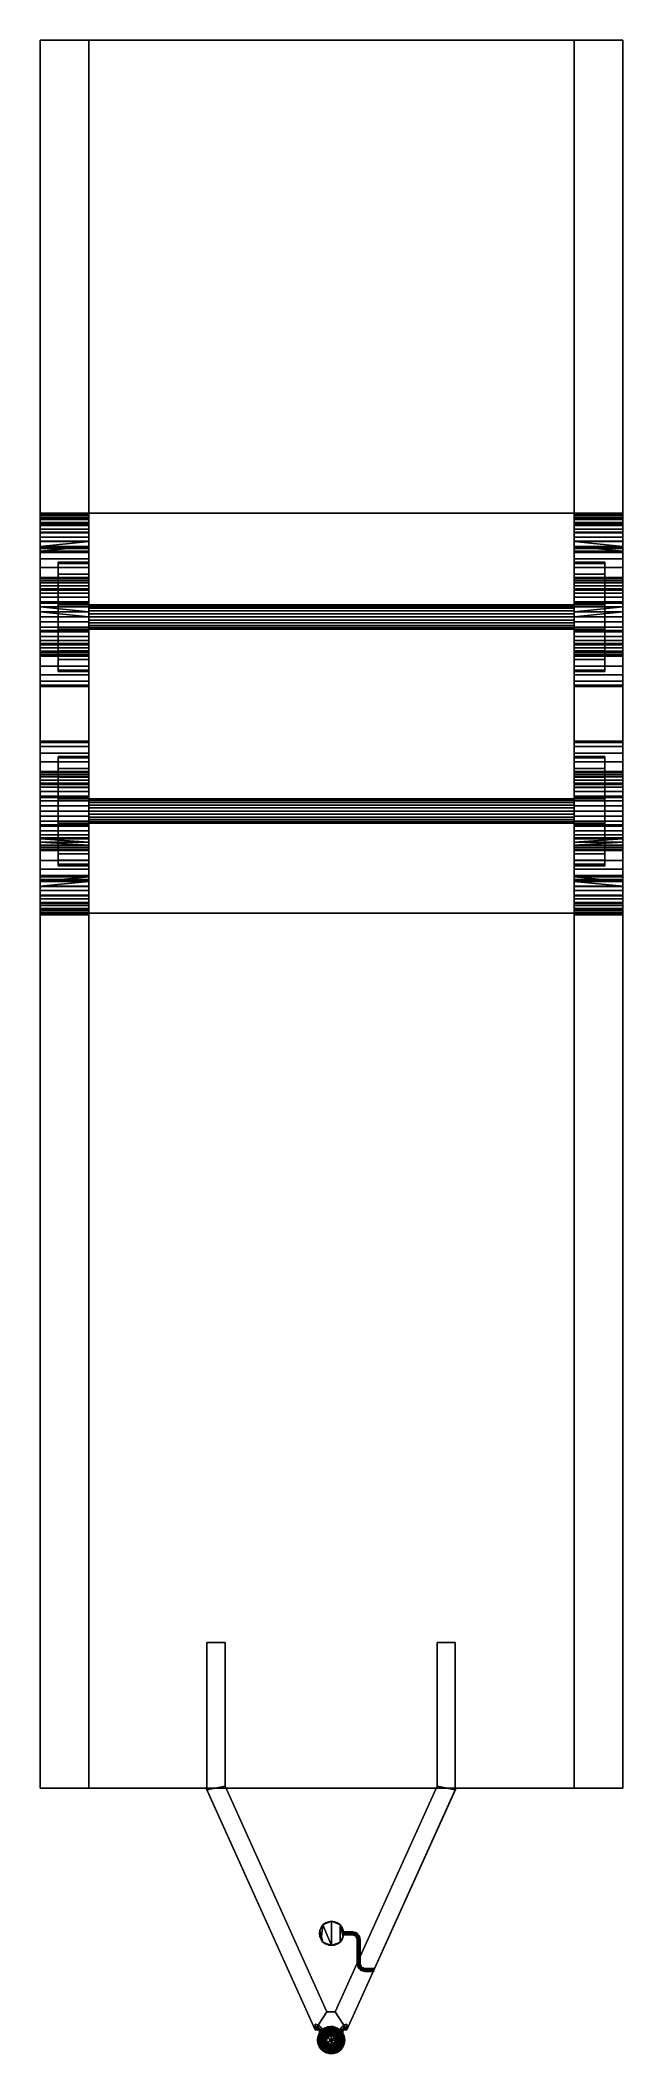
# Model space of a CAD drawing. Header units: inches. Extents: x -47 to 49, y -163 to 169.
import ezdxf

# ---------------------------------------------------------------- set-up
doc = ezdxf.new("R2010")
doc.units = ezdxf.units.IN
doc.header["$MEASUREMENT"] = 0
doc.layers.add('L-SITE', color=91, linetype='Continuous', lineweight=9)

msp = doc.modelspace()

# ---------------------------------------------------------------- meshes
at = {"layer": 'L-SITE'}
mesh = msp.add_polyface(dxfattribs=at)
corners = [(-46.73, 168.73, 24.04), (-38.73, 168.73, 24.04), (-38.73, 168.73, 13.24), (-46.73, 168.73, 13.24)]
mesh.append_faces([[corners[k] for k in face] for face in [(0, 1, 2, 3)]])
mesh = msp.add_polyface(dxfattribs=at)
corners = [(-46.73, 168.73, 13.24), (-46.73, 90.82, 13.24), (-46.73, 90.82, 24.04), (-46.73, 168.73, 24.04)]
mesh.append_faces([[corners[k] for k in face] for face in [(0, 1, 2, 3)]])
mesh = msp.add_polyface(dxfattribs=at)
corners = [(-46.73, 168.73, 24.04), (-46.73, 90.82, 24.04), (-38.73, 90.82, 24.04), (-38.73, 168.73, 24.04)]
mesh.append_faces([[corners[k] for k in face] for face in [(0, 1, 2, 3)]])
mesh = msp.add_polyface(dxfattribs=at)
corners = [(-38.73, 168.73, 13.24), (-38.73, 90.82, 13.24), (-46.73, 90.82, 13.24), (-46.73, 168.73, 13.24)]
mesh.append_faces([[corners[k] for k in face] for face in [(0, 1, 2, 3)]])
mesh = msp.add_polyface(dxfattribs=at)
corners = [(-38.73, 168.73, 24.04), (-38.73, 168.73, 13.24), (-38.73, 90.82, 13.24), (-38.73, 90.82, 23.46), (-38.73, 24.9, 23.46), (-38.73, 24.9, 13.24), (-38.73, -119.27, 13.24), (-38.73, -119.27, 24.04)]
mesh.append_faces([[corners[k] for k in face] for face in [(3, 0, 1, 2)]], dxfattribs={"vtx0": -1})
mesh.append_faces([[corners[k] for k in face] for face in [(0, 3, 4, 7)]], dxfattribs={"vtx0": -1, "vtx2": -1})
mesh.append_faces([[corners[k] for k in face] for face in [(6, 7, 4, 5)]], dxfattribs={"vtx1": -1})
mesh = msp.add_polyface(dxfattribs=at)
corners = [(-38.73, 168.73, 24.04), (41.27, 168.73, 24.04), (41.27, 168.73, 13.24), (-38.73, 168.73, 13.24)]
mesh.append_faces([[corners[k] for k in face] for face in [(0, 1, 2, 3)]])
mesh = msp.add_polyface(dxfattribs=at)
corners = [(-38.73, 168.73, 13.24), (41.27, 168.73, 13.24), (41.27, 90.82, 13.24), (-38.73, 90.82, 13.24)]
mesh.append_faces([[corners[k] for k in face] for face in [(0, 1, 2, 3)]])
mesh = msp.add_polyface(dxfattribs=at)
corners = [(-38.73, -119.27, 24.04), (41.27, -119.27, 24.04), (41.27, 168.73, 24.04), (-38.73, 168.73, 24.04)]
mesh.append_faces([[corners[k] for k in face] for face in [(0, 1, 2, 3)]])
mesh = msp.add_polyface(dxfattribs=at)
corners = [(-38.73, 168.73, 24.04), (-38.73, 90.82, 24.04), (-38.73, 90.82, 13.24), (-38.73, 168.73, 13.24)]
mesh.append_faces([[corners[k] for k in face] for face in [(0, 1, 2, 3)]])
mesh = msp.add_polyface(dxfattribs=at)
corners = [(41.27, 168.73, 24.04), (41.27, -119.27, 24.04), (41.27, -119.27, 13.24), (41.27, 24.9, 13.24), (41.27, 24.9, 23.46), (41.27, 90.82, 23.46), (41.27, 90.82, 13.24), (41.27, 168.73, 13.24)]
mesh.append_faces([[corners[k] for k in face] for face in [(4, 5, 0, 1)]], dxfattribs={"vtx1": -1, "vtx3": -1})
mesh.append_faces([[corners[k] for k in face] for face in [(2, 3, 4, 1)]], dxfattribs={"vtx2": -1})
mesh.append_faces([[corners[k] for k in face] for face in [(5, 6, 7, 0)]], dxfattribs={"vtx3": -1})
mesh = msp.add_polyface(dxfattribs=at)
corners = [(41.27, 168.73, 13.24), (41.27, 168.73, 24.04), (49.27, 168.73, 24.04), (49.27, 168.73, 13.24)]
mesh.append_faces([[corners[k] for k in face] for face in [(0, 1, 2, 3)]])
mesh = msp.add_polyface(dxfattribs=at)
corners = [(41.27, 168.73, 24.04), (41.27, 90.82, 24.04), (49.27, 90.82, 24.04), (49.27, 168.73, 24.04)]
mesh.append_faces([[corners[k] for k in face] for face in [(0, 1, 2, 3)]])
mesh = msp.add_polyface(dxfattribs=at)
corners = [(41.27, 168.73, 13.24), (41.27, 90.82, 13.24), (41.27, 90.82, 24.04), (41.27, 168.73, 24.04)]
mesh.append_faces([[corners[k] for k in face] for face in [(0, 1, 2, 3)]])
mesh = msp.add_polyface(dxfattribs=at)
corners = [(49.27, 168.73, 13.24), (49.27, 90.82, 13.24), (41.27, 90.82, 13.24), (41.27, 168.73, 13.24)]
mesh.append_faces([[corners[k] for k in face] for face in [(0, 1, 2, 3)]])
mesh = msp.add_polyface(dxfattribs=at)
corners = [(49.27, 168.73, 24.04), (49.27, 90.82, 24.04), (49.27, 90.82, 13.24), (49.27, 168.73, 13.24)]
mesh.append_faces([[corners[k] for k in face] for face in [(0, 1, 2, 3)]])
mesh = msp.add_polyface(dxfattribs=at)
corners = [(-46.73, 90.57, 13.5), (-46.73, 90.82, 13.5), (-38.73, 90.82, 13.5), (-38.73, 90.57, 13.5)]
mesh.append_faces([[corners[k] for k in face] for face in [(0, 1, 2, 3)]])
mesh = msp.add_polyface(dxfattribs=at)
corners = [(-46.73, 90.82, 13.5), (-46.73, 90.57, 13.5), (-46.73, 90.57, 24), (-46.73, 90.36, 25.55), (-46.73, 89.76, 27), (-46.73, 88.81, 28.24), (-46.73, 87.57, 29.2), (-46.73, 86.12, 29.8), (-46.73, 84.57, 30), (-46.73, 30.9, 30), (-46.73, 29.34, 29.8), (-46.73, 27.9, 29.2), (-46.73, 26.65, 28.24), (-46.73, 25.7, 27), (-46.73, 25.1, 25.55), (-46.73, 24.9, 24), (-46.73, 24.9, 13.5), (-46.73, 24.65, 13.5), (-46.73, 24.65, 24), (-46.73, 24.86, 25.62), (-46.73, 25.48, 27.13), (-46.73, 26.48, 28.42), (-46.73, 27.77, 29.41), (-46.73, 29.28, 30.04), (-46.73, 30.9, 30.25), (-46.73, 84.57, 30.25), (-46.73, 86.18, 30.04), (-46.73, 87.69, 29.41), (-46.73, 88.99, 28.42), (-46.73, 89.98, 27.13), (-46.73, 90.6, 25.62), (-46.73, 90.82, 24)]
mesh.append_faces([[corners[k] for k in face] for face in [(15, 18, 19, 14), (14, 19, 20, 13), (13, 20, 21, 12), (12, 21, 22, 11), (11, 22, 23, 10), (10, 23, 24, 9), (9, 24, 25, 8)]], dxfattribs={"vtx0": -1, "vtx2": -1})
mesh.append_faces([[corners[k] for k in face] for face in [(1, 2, 31, 0)]], dxfattribs={"vtx1": -1})
mesh.append_faces([[corners[k] for k in face] for face in [(30, 31, 2, 3), (3, 4, 29, 30), (28, 29, 4, 5), (5, 6, 27, 28), (26, 27, 6, 7), (7, 8, 25, 26)]], dxfattribs={"vtx1": -1, "vtx3": -1})
mesh.append_faces([[corners[k] for k in face] for face in [(16, 17, 18, 15)]], dxfattribs={"vtx2": -1})
mesh = msp.add_polyface(dxfattribs=at)
corners = [(-46.73, 90.82, 13.5), (-46.73, 90.82, 24), (-38.73, 90.82, 24), (-38.73, 90.82, 13.5)]
mesh.append_faces([[corners[k] for k in face] for face in [(0, 1, 2, 3)]])
mesh = msp.add_polyface(dxfattribs=at)
corners = [(-38.73, 84.57, 30.25), (-38.73, 86.18, 30.04), (-38.73, 87.69, 29.41), (-38.73, 88.99, 28.42), (-38.73, 89.98, 27.13), (-38.73, 90.6, 25.62), (-38.73, 90.82, 24), (-46.73, 90.82, 24), (-46.73, 90.6, 25.62), (-46.73, 89.98, 27.13), (-46.73, 88.99, 28.42), (-46.73, 87.69, 29.41), (-46.73, 86.18, 30.04), (-46.73, 84.57, 30.25)]
mesh.append_faces([[corners[k] for k in face] for face in [(8, 5, 6, 7), (1, 12, 13, 0)]], dxfattribs={"vtx0": -1})
mesh.append_faces([[corners[k] for k in face] for face in [(4, 9, 10, 3), (2, 11, 12, 1), (11, 2, 3, 10)]], dxfattribs={"vtx0": -1, "vtx2": -1})
mesh.append_faces([[corners[k] for k in face] for face in [(4, 5, 8, 9)]], dxfattribs={"vtx1": -1, "vtx3": -1})
mesh = msp.add_polyface(dxfattribs=at)
corners = [(-38.73, 90.82, 13.24), (-38.73, 90.82, 24.04), (-46.73, 90.82, 24.04), (-46.73, 90.82, 13.24)]
mesh.append_faces([[corners[k] for k in face] for face in [(0, 1, 2, 3)]])
mesh = msp.add_polyface(dxfattribs=at)
corners = [(-38.73, 90.57, 13.5), (-38.73, 90.57, 24), (-46.73, 90.57, 24), (-46.73, 90.57, 13.5)]
mesh.append_faces([[corners[k] for k in face] for face in [(0, 1, 2, 3)]])
mesh = msp.add_polyface(dxfattribs=at)
corners = [(-46.73, 84.57, 30), (-46.73, 86.12, 29.8), (-46.73, 87.57, 29.2), (-46.73, 88.81, 28.24), (-46.73, 89.76, 27), (-46.73, 90.36, 25.55), (-46.73, 90.57, 24), (-38.73, 90.57, 24), (-38.73, 90.36, 25.55), (-38.73, 89.76, 27), (-38.73, 88.81, 28.24), (-38.73, 87.57, 29.2), (-38.73, 86.12, 29.8), (-38.73, 84.57, 30), (-46.73, 89.29, 27.62), (-38.73, 89.29, 27.62), (-46.73, 90.47, 24.75), (-38.73, 90.46, 24.78), (-38.73, 90.06, 26.28), (-46.73, 90.06, 26.28), (-38.73, 86.84, 29.5), (-46.73, 86.84, 29.5), (-38.73, 85.31, 29.9), (-46.73, 85.34, 29.9), (-46.73, 88.19, 28.72), (-38.73, 88.19, 28.72)]
mesh.append_faces([[corners[k] for k in face] for face in [(16, 17, 5), (22, 23, 12)]], dxfattribs={"vtx0": -1, "vtx1": -1})
mesh.append_faces([[corners[k] for k in face] for face in [(5, 17, 8), (12, 23, 1), (22, 0, 23)]], dxfattribs={"vtx0": -1, "vtx2": -1})
mesh.append_faces([[corners[k] for k in face] for face in [(7, 17, 16)]], dxfattribs={"vtx1": -1, "vtx2": -1})
mesh.append_faces([[corners[k] for k in face] for face in [(14, 4, 9, 15), (3, 14, 15, 10), (18, 9, 4, 19), (20, 12, 1, 21), (24, 3, 10, 25), (19, 5, 8, 18), (21, 2, 11, 20), (25, 11, 2, 24)]], dxfattribs={"vtx1": -1, "vtx3": -1})
mesh.append_faces([[corners[k] for k in face] for face in [(16, 6, 7), (22, 13, 0)]], dxfattribs={"vtx2": -1})
mesh = msp.add_polyface(dxfattribs=at)
corners = [(-38.73, 90.82, 13.24), (41.27, 90.82, 13.24), (41.27, 90.82, 23.46), (-38.73, 90.82, 23.46)]
mesh.append_faces([[corners[k] for k in face] for face in [(0, 1, 2, 3)]])
mesh = msp.add_polyface(dxfattribs=at)
corners = [(-38.73, 90.82, 23.46), (41.27, 90.82, 23.46), (41.27, 24.9, 23.46), (-38.73, 24.9, 23.46)]
mesh.append_faces([[corners[k] for k in face] for face in [(0, 1, 2, 3)]])
mesh = msp.add_polyface(dxfattribs=at)
corners = [(-38.73, 90.57, 13.5), (-38.73, 90.82, 13.5), (-38.73, 90.82, 24), (-38.73, 90.6, 25.62), (-38.73, 89.98, 27.13), (-38.73, 88.99, 28.42), (-38.73, 87.69, 29.41), (-38.73, 86.18, 30.04), (-38.73, 84.57, 30.25), (-38.73, 30.9, 30.25), (-38.73, 29.28, 30.04), (-38.73, 27.77, 29.41), (-38.73, 26.48, 28.42), (-38.73, 25.48, 27.13), (-38.73, 24.86, 25.62), (-38.73, 24.65, 24), (-38.73, 24.65, 13.5), (-38.73, 24.9, 13.5), (-38.73, 24.9, 24), (-38.73, 25.1, 25.55), (-38.73, 25.7, 27), (-38.73, 26.65, 28.24), (-38.73, 27.9, 29.2), (-38.73, 29.34, 29.8), (-38.73, 30.9, 30), (-38.73, 84.57, 30), (-38.73, 86.12, 29.8), (-38.73, 87.57, 29.2), (-38.73, 88.81, 28.24), (-38.73, 89.76, 27), (-38.73, 90.36, 25.55), (-38.73, 90.57, 24)]
mesh.append_faces([[corners[k] for k in face] for face in [(31, 2, 3, 30), (30, 3, 4, 29), (29, 4, 5, 28), (28, 5, 6, 27), (27, 6, 7, 26), (26, 7, 8, 25), (25, 8, 9, 24)]], dxfattribs={"vtx0": -1, "vtx2": -1})
mesh.append_faces([[corners[k] for k in face] for face in [(17, 18, 15, 16)]], dxfattribs={"vtx1": -1})
mesh.append_faces([[corners[k] for k in face] for face in [(14, 15, 18, 19), (19, 20, 13, 14), (12, 13, 20, 21), (21, 22, 11, 12), (10, 11, 22, 23), (23, 24, 9, 10)]], dxfattribs={"vtx1": -1, "vtx3": -1})
mesh.append_faces([[corners[k] for k in face] for face in [(0, 1, 2, 31)]], dxfattribs={"vtx2": -1})
mesh = msp.add_polyface(dxfattribs=at)
corners = [(41.27, 90.82, 13.5), (49.27, 90.82, 13.5), (49.27, 90.57, 13.5), (41.27, 90.57, 13.5)]
mesh.append_faces([[corners[k] for k in face] for face in [(0, 1, 2, 3)]])
mesh = msp.add_polyface(dxfattribs=at)
corners = [(41.27, 90.82, 13.5), (41.27, 90.57, 13.5), (41.27, 90.57, 24), (41.27, 90.36, 25.55), (41.27, 89.76, 27), (41.27, 88.81, 28.24), (41.27, 87.57, 29.2), (41.27, 86.12, 29.8), (41.27, 84.57, 30), (41.27, 30.9, 30), (41.27, 29.34, 29.8), (41.27, 27.9, 29.2), (41.27, 26.65, 28.24), (41.27, 25.7, 27), (41.27, 25.1, 25.55), (41.27, 24.9, 24), (41.27, 24.9, 13.5), (41.27, 24.65, 13.5), (41.27, 24.65, 24), (41.27, 24.86, 25.62), (41.27, 25.48, 27.13), (41.27, 26.48, 28.42), (41.27, 27.77, 29.41), (41.27, 29.28, 30.04), (41.27, 30.9, 30.25), (41.27, 84.57, 30.25), (41.27, 86.18, 30.04), (41.27, 87.69, 29.41), (41.27, 88.99, 28.42), (41.27, 89.98, 27.13), (41.27, 90.6, 25.62), (41.27, 90.82, 24)]
mesh.append_faces([[corners[k] for k in face] for face in [(15, 18, 19, 14), (14, 19, 20, 13), (13, 20, 21, 12), (12, 21, 22, 11), (11, 22, 23, 10), (10, 23, 24, 9), (9, 24, 25, 8)]], dxfattribs={"vtx0": -1, "vtx2": -1})
mesh.append_faces([[corners[k] for k in face] for face in [(1, 2, 31, 0)]], dxfattribs={"vtx1": -1})
mesh.append_faces([[corners[k] for k in face] for face in [(30, 31, 2, 3), (3, 4, 29, 30), (28, 29, 4, 5), (5, 6, 27, 28), (26, 27, 6, 7), (7, 8, 25, 26)]], dxfattribs={"vtx1": -1, "vtx3": -1})
mesh.append_faces([[corners[k] for k in face] for face in [(16, 17, 18, 15)]], dxfattribs={"vtx2": -1})
mesh = msp.add_polyface(dxfattribs=at)
corners = [(41.27, 90.82, 13.5), (41.27, 90.82, 24), (49.27, 90.82, 24), (49.27, 90.82, 13.5)]
mesh.append_faces([[corners[k] for k in face] for face in [(0, 1, 2, 3)]])
mesh = msp.add_polyface(dxfattribs=at)
corners = [(49.27, 84.57, 30.25), (49.27, 86.18, 30.04), (49.27, 87.69, 29.41), (49.27, 88.99, 28.42), (49.27, 89.98, 27.13), (49.27, 90.6, 25.62), (49.27, 90.82, 24), (41.27, 90.82, 24), (41.27, 90.6, 25.62), (41.27, 89.98, 27.13), (41.27, 88.99, 28.42), (41.27, 87.69, 29.41), (41.27, 86.18, 30.04), (41.27, 84.57, 30.25)]
mesh.append_faces([[corners[k] for k in face] for face in [(5, 8, 9, 4)]], dxfattribs={"vtx0": -1, "vtx2": -1})
mesh.append_faces([[corners[k] for k in face] for face in [(7, 8, 5, 6)]], dxfattribs={"vtx1": -1})
mesh.append_faces([[corners[k] for k in face] for face in [(3, 4, 9, 10), (11, 12, 1, 2), (2, 3, 10, 11)]], dxfattribs={"vtx1": -1, "vtx3": -1})
mesh.append_faces([[corners[k] for k in face] for face in [(12, 13, 0, 1)]], dxfattribs={"vtx3": -1})
mesh = msp.add_polyface(dxfattribs=at)
corners = [(49.27, 90.82, 24.04), (41.27, 90.82, 24.04), (41.27, 90.82, 13.24), (49.27, 90.82, 13.24)]
mesh.append_faces([[corners[k] for k in face] for face in [(0, 1, 2, 3)]])
mesh = msp.add_polyface(dxfattribs=at)
corners = [(49.27, 90.57, 13.5), (49.27, 90.57, 24), (41.27, 90.57, 24), (41.27, 90.57, 13.5)]
mesh.append_faces([[corners[k] for k in face] for face in [(0, 1, 2, 3)]])
mesh = msp.add_polyface(dxfattribs=at)
corners = [(41.27, 84.57, 30), (41.27, 86.12, 29.8), (41.27, 87.57, 29.2), (41.27, 88.81, 28.24), (41.27, 89.76, 27), (41.27, 90.36, 25.55), (41.27, 90.57, 24), (49.27, 90.57, 24), (49.27, 90.36, 25.55), (49.27, 89.76, 27), (49.27, 88.81, 28.24), (49.27, 87.57, 29.2), (49.27, 86.12, 29.8), (49.27, 84.57, 30), (49.27, 90.06, 26.28), (41.27, 90.06, 26.28), (49.27, 90.47, 24.75), (41.27, 90.46, 24.78), (41.27, 89.29, 27.62), (49.27, 89.29, 27.62), (41.27, 86.84, 29.5), (49.27, 86.84, 29.5), (41.27, 85.31, 29.9), (49.27, 85.34, 29.9), (41.27, 88.19, 28.72), (49.27, 88.19, 28.72)]
mesh.append_faces([[corners[k] for k in face] for face in [(16, 6, 7)]], dxfattribs={"vtx0": -1})
mesh.append_faces([[corners[k] for k in face] for face in [(15, 14, 9, 4), (5, 8, 14, 15), (17, 16, 8), (4, 9, 19, 18), (10, 3, 18, 19), (2, 11, 21, 20), (11, 2, 24, 25), (3, 10, 25, 24), (20, 21, 12, 1)]], dxfattribs={"vtx0": -1, "vtx2": -1})
mesh.append_faces([[corners[k] for k in face] for face in [(5, 17, 8), (17, 6, 16), (12, 23, 1), (22, 1, 23), (23, 13, 22)]], dxfattribs={"vtx1": -1, "vtx2": -1})
mesh.append_faces([[corners[k] for k in face] for face in [(13, 0, 22)]], dxfattribs={"vtx2": -1})
mesh = msp.add_polyface(dxfattribs=at)
corners = [(49.27, 90.57, 13.5), (49.27, 90.82, 13.5), (49.27, 90.82, 24), (49.27, 90.6, 25.62), (49.27, 89.98, 27.13), (49.27, 88.99, 28.42), (49.27, 87.69, 29.41), (49.27, 86.18, 30.04), (49.27, 84.57, 30.25), (49.27, 30.9, 30.25), (49.27, 29.28, 30.04), (49.27, 27.77, 29.41), (49.27, 26.48, 28.42), (49.27, 25.48, 27.13), (49.27, 24.86, 25.62), (49.27, 24.65, 24), (49.27, 24.65, 13.5), (49.27, 24.9, 13.5), (49.27, 24.9, 24), (49.27, 25.1, 25.55), (49.27, 25.7, 27), (49.27, 26.65, 28.24), (49.27, 27.9, 29.2), (49.27, 29.34, 29.8), (49.27, 30.9, 30), (49.27, 84.57, 30), (49.27, 86.12, 29.8), (49.27, 87.57, 29.2), (49.27, 88.81, 28.24), (49.27, 89.76, 27), (49.27, 90.36, 25.55), (49.27, 90.57, 24)]
mesh.append_faces([[corners[k] for k in face] for face in [(31, 2, 3, 30), (30, 3, 4, 29), (29, 4, 5, 28), (28, 5, 6, 27), (27, 6, 7, 26), (26, 7, 8, 25), (25, 8, 9, 24)]], dxfattribs={"vtx0": -1, "vtx2": -1})
mesh.append_faces([[corners[k] for k in face] for face in [(17, 18, 15, 16)]], dxfattribs={"vtx1": -1})
mesh.append_faces([[corners[k] for k in face] for face in [(14, 15, 18, 19), (19, 20, 13, 14), (12, 13, 20, 21), (21, 22, 11, 12), (10, 11, 22, 23), (23, 24, 9, 10)]], dxfattribs={"vtx1": -1, "vtx3": -1})
mesh.append_faces([[corners[k] for k in face] for face in [(0, 1, 2, 31)]], dxfattribs={"vtx2": -1})
mesh = msp.add_polyface(dxfattribs=at)
corners = [(-46.73, 62.23, 16.54), (-46.73, 62.45, 18.79), (-46.73, 63.11, 20.94), (-46.73, 64.17, 22.93), (-46.73, 65.6, 24.67), (-46.73, 67.34, 26.1), (-46.73, 69.33, 27.17), (-46.73, 71.49, 27.82), (-46.73, 73.73, 28.04), (-46.73, 75.97, 27.82), (-46.73, 78.13, 27.17), (-46.73, 80.12, 26.1), (-46.73, 81.86, 24.67), (-46.73, 83.29, 22.93), (-46.73, 84.36, 20.94), (-46.73, 85.01, 18.79), (-46.73, 85.23, 16.54), (-46.73, 85.01, 14.3), (-46.73, 84.36, 12.14), (-46.73, 83.29, 10.15), (-46.73, 81.86, 8.41), (-46.73, 80.12, 6.98), (-46.73, 78.13, 5.92), (-46.73, 75.97, 5.26), (-46.73, 73.73, 5.04), (-46.73, 71.49, 5.26), (-46.73, 69.33, 5.92), (-46.73, 67.34, 6.98), (-46.73, 65.6, 8.41), (-46.73, 64.17, 10.15), (-46.73, 63.11, 12.14), (-46.73, 62.45, 14.3), (-46.73, 80.23, 16.54), (-46.73, 80.01, 18.23), (-46.73, 79.36, 19.79), (-46.73, 78.33, 21.14), (-46.73, 76.98, 22.17), (-46.73, 75.41, 22.82), (-46.73, 73.73, 23.04), (-46.73, 72.05, 22.82), (-46.73, 70.48, 22.17), (-46.73, 69.14, 21.14), (-46.73, 68.1, 19.79), (-46.73, 67.45, 18.23), (-46.73, 67.23, 16.54), (-46.73, 67.45, 14.86), (-46.73, 68.1, 13.29), (-46.73, 69.14, 11.95), (-46.73, 70.48, 10.91), (-46.73, 72.05, 10.26), (-46.73, 73.73, 10.04), (-46.73, 75.41, 10.26), (-46.73, 76.98, 10.91), (-46.73, 78.33, 11.95), (-46.73, 79.36, 13.29), (-46.73, 80.01, 14.86), (-46.73, 53.23, 16.54), (-46.73, 53.01, 14.3), (-46.73, 52.36, 12.14), (-46.73, 51.29, 10.15), (-46.73, 49.86, 8.41), (-46.73, 48.12, 6.98), (-46.73, 46.13, 5.92), (-46.73, 43.97, 5.26), (-46.73, 41.73, 5.04), (-46.73, 39.49, 5.26), (-46.73, 37.33, 5.92), (-46.73, 35.34, 6.98), (-46.73, 33.6, 8.41), (-46.73, 32.17, 10.15), (-46.73, 31.11, 12.14), (-46.73, 30.45, 14.3), (-46.73, 30.23, 16.54), (-46.73, 30.45, 18.79), (-46.73, 31.11, 20.94), (-46.73, 32.17, 22.93), (-46.73, 33.6, 24.67), (-46.73, 35.34, 26.1), (-46.73, 37.33, 27.17), (-46.73, 39.49, 27.82), (-46.73, 41.73, 28.04), (-46.73, 43.97, 27.82), (-46.73, 46.13, 27.17), (-46.73, 48.12, 26.1), (-46.73, 49.86, 24.67), (-46.73, 51.29, 22.93), (-46.73, 52.36, 20.94), (-46.73, 53.01, 18.79), (-46.73, 48.23, 16.54), (-46.73, 48.01, 18.23), (-46.73, 47.36, 19.79), (-46.73, 46.33, 21.14), (-46.73, 44.98, 22.17), (-46.73, 43.41, 22.82), (-46.73, 41.73, 23.04), (-46.73, 40.05, 22.82), (-46.73, 38.48, 22.17), (-46.73, 37.14, 21.14), (-46.73, 36.1, 19.79), (-46.73, 35.45, 18.23), (-46.73, 35.23, 16.54), (-46.73, 35.45, 14.86), (-46.73, 36.1, 13.29), (-46.73, 37.14, 11.95), (-46.73, 38.48, 10.91), (-46.73, 40.05, 10.26), (-46.73, 41.73, 10.04), (-46.73, 43.41, 10.26), (-46.73, 44.98, 10.91), (-46.73, 46.33, 11.95), (-46.73, 47.36, 13.29), (-46.73, 48.01, 14.86)]
mesh.append_faces([[corners[k] for k in face] for face in [(54, 19, 53), (52, 22, 51), (4, 41, 3), (64, 106, 63), (109, 61, 108), (110, 59, 109), (101, 71, 100), (95, 79, 94), (90, 86, 89)]], dxfattribs={"vtx0": -1, "vtx1": -1})
mesh.append_faces([[corners[k] for k in face] for face in [(49, 25, 26, 48), (25, 49, 50), (47, 28, 29, 46), (44, 0, 1, 43), (46, 29, 30), (51, 22, 23, 50), (43, 1, 2, 42), (3, 41, 42, 2), (6, 39, 40, 5), (5, 40, 41, 4), (7, 38, 39, 6), (34, 13, 14, 33), (15, 32, 33, 14), (13, 34, 35, 12), (10, 36, 37, 9), (9, 37, 38), (36, 10, 11), (104, 66, 67, 103), (106, 64, 65, 105), (105, 65, 66, 104), (107, 62, 63, 106), (62, 107, 108, 61), (97, 76, 77, 96), (96, 77, 78), (83, 91, 92, 82), (87, 88, 89, 86), (82, 92, 93, 81), (81, 93, 94)]], dxfattribs={"vtx0": -1, "vtx2": -1})
mesh.append_faces([[corners[k] for k in face] for face in [(50, 23, 24, 25), (38, 7, 8, 9), (103, 67, 68, 69), (88, 87, 56, 57)]], dxfattribs={"vtx0": -1, "vtx3": -1})
mesh.append_faces([[corners[k] for k in face] for face in [(26, 27, 48), (20, 21, 53, 19), (16, 17, 32, 15), (60, 61, 109, 59), (72, 73, 100, 71), (80, 81, 94, 79), (84, 85, 91, 83)]], dxfattribs={"vtx1": -1, "vtx2": -1})
mesh.append_faces([[corners[k] for k in face] for face in [(47, 48, 27, 28), (30, 31, 45, 46), (31, 0, 44, 45), (21, 22, 52, 53), (54, 55, 18, 19), (55, 32, 17, 18), (11, 12, 35, 36), (70, 71, 101, 102), (102, 103, 69, 70), (110, 111, 58, 59), (57, 58, 111, 88), (73, 74, 99, 100), (97, 98, 75, 76), (98, 99, 74, 75), (95, 96, 78, 79), (90, 91, 85, 86)]], dxfattribs={"vtx1": -1, "vtx3": -1})
mesh = msp.add_polyface(dxfattribs=at)
corners = [(-46.73, 85.23, 16.54), (-46.73, 85.01, 18.79), (-46.73, 84.36, 20.94), (-46.73, 83.29, 22.93), (-46.73, 81.86, 24.67), (-46.73, 80.12, 26.1), (-46.73, 78.13, 27.17), (-46.73, 75.97, 27.82), (-46.73, 73.73, 28.04), (-46.73, 71.49, 27.82), (-46.73, 69.33, 27.17), (-46.73, 67.34, 26.1), (-46.73, 65.6, 24.67), (-46.73, 64.17, 22.93), (-46.73, 63.11, 20.94), (-46.73, 62.45, 18.79), (-46.73, 62.23, 16.54), (-38.73, 62.23, 16.54), (-38.73, 62.45, 18.79), (-38.73, 63.11, 20.94), (-38.73, 64.17, 22.93), (-38.73, 65.6, 24.67), (-38.73, 67.34, 26.1), (-38.73, 69.33, 27.17), (-38.73, 71.49, 27.82), (-38.73, 73.73, 28.04), (-38.73, 75.97, 27.82), (-38.73, 78.13, 27.17), (-38.73, 80.12, 26.1), (-38.73, 81.86, 24.67), (-38.73, 83.29, 22.93), (-38.73, 84.36, 20.94), (-38.73, 85.01, 18.79), (-38.73, 85.23, 16.54)]
mesh.append_faces([[corners[k] for k in face] for face in [(1, 32, 33, 0)]], dxfattribs={"vtx0": -1})
mesh.append_faces([[corners[k] for k in face] for face in [(10, 23, 24, 9), (11, 22, 23, 10), (9, 24, 25, 8), (21, 12, 13, 20), (6, 27, 28, 5), (7, 26, 27, 6), (5, 28, 29, 4), (2, 31, 32, 1), (3, 30, 31, 2), (4, 29, 30, 3), (26, 7, 8, 25)]], dxfattribs={"vtx0": -1, "vtx2": -1})
mesh.append_faces([[corners[k] for k in face] for face in [(17, 18, 15, 16)]], dxfattribs={"vtx1": -1})
mesh.append_faces([[corners[k] for k in face] for face in [(18, 19, 14, 15), (19, 20, 13, 14), (11, 12, 21, 22)]], dxfattribs={"vtx1": -1, "vtx3": -1})
mesh = msp.add_polyface(dxfattribs=at)
corners = [(-46.73, 62.23, 16.54), (-46.73, 62.45, 14.3), (-46.73, 63.11, 12.14), (-46.73, 64.17, 10.15), (-46.73, 65.6, 8.41), (-46.73, 67.34, 6.98), (-46.73, 69.33, 5.92), (-46.73, 71.49, 5.26), (-46.73, 73.73, 5.04), (-46.73, 75.97, 5.26), (-46.73, 78.13, 5.92), (-46.73, 80.12, 6.98), (-46.73, 81.86, 8.41), (-46.73, 83.29, 10.15), (-46.73, 84.36, 12.14), (-46.73, 85.01, 14.3), (-46.73, 85.23, 16.54), (-38.73, 85.23, 16.54), (-38.73, 85.01, 14.3), (-38.73, 84.36, 12.14), (-38.73, 83.29, 10.15), (-38.73, 81.86, 8.41), (-38.73, 80.12, 6.98), (-38.73, 78.13, 5.92), (-38.73, 75.97, 5.26), (-38.73, 73.73, 5.04), (-38.73, 71.49, 5.26), (-38.73, 69.33, 5.92), (-38.73, 67.34, 6.98), (-38.73, 65.6, 8.41), (-38.73, 64.17, 10.15), (-38.73, 63.11, 12.14), (-38.73, 62.45, 14.3), (-38.73, 62.23, 16.54)]
mesh.append_faces([[corners[k] for k in face] for face in [(1, 32, 33, 0)]], dxfattribs={"vtx0": -1})
mesh.append_faces([[corners[k] for k in face] for face in [(14, 19, 20, 13), (15, 18, 19, 14), (13, 20, 21, 12), (10, 23, 24, 9), (11, 22, 23, 10), (12, 21, 22, 11), (9, 24, 25, 8), (6, 27, 28, 5), (7, 26, 27, 6), (5, 28, 29, 4), (2, 31, 32, 1), (3, 30, 31, 2), (4, 29, 30, 3), (26, 7, 8, 25)]], dxfattribs={"vtx0": -1, "vtx2": -1})
mesh.append_faces([[corners[k] for k in face] for face in [(16, 17, 18, 15)]], dxfattribs={"vtx2": -1})
mesh = msp.add_polyface(dxfattribs=at)
corners = [(-38.73, 84.57, 30), (-38.73, 30.9, 30), (-46.73, 30.9, 30), (-46.73, 84.57, 30)]
mesh.append_faces([[corners[k] for k in face] for face in [(0, 1, 2, 3)]])
mesh = msp.add_polyface(dxfattribs=at)
corners = [(-46.73, 84.57, 30.25), (-46.73, 30.9, 30.25), (-38.73, 30.9, 30.25), (-38.73, 84.57, 30.25)]
mesh.append_faces([[corners[k] for k in face] for face in [(0, 1, 2, 3)]])
mesh = msp.add_polyface(dxfattribs=at)
corners = [(-38.73, 62.23, 16.54), (-38.73, 62.45, 14.3), (-38.73, 63.11, 12.14), (-38.73, 64.17, 10.15), (-38.73, 65.6, 8.41), (-38.73, 67.34, 6.98), (-38.73, 69.33, 5.92), (-38.73, 71.49, 5.26), (-38.73, 73.73, 5.04), (-38.73, 75.97, 5.26), (-38.73, 78.13, 5.92), (-38.73, 80.12, 6.98), (-38.73, 81.86, 8.41), (-38.73, 83.29, 10.15), (-38.73, 84.36, 12.14), (-38.73, 85.01, 14.3), (-38.73, 85.23, 16.54), (-38.73, 85.01, 18.79), (-38.73, 84.36, 20.94), (-38.73, 83.29, 22.93), (-38.73, 81.86, 24.67), (-38.73, 80.12, 26.1), (-38.73, 78.13, 27.17), (-38.73, 75.97, 27.82), (-38.73, 73.73, 28.04), (-38.73, 71.49, 27.82), (-38.73, 69.33, 27.17), (-38.73, 67.34, 26.1), (-38.73, 65.6, 24.67), (-38.73, 64.17, 22.93), (-38.73, 63.11, 20.94), (-38.73, 62.45, 18.79), (-38.73, 80.23, 16.54), (-38.73, 80.01, 14.86), (-38.73, 79.36, 13.29), (-38.73, 78.33, 11.95), (-38.73, 76.98, 10.91), (-38.73, 75.41, 10.26), (-38.73, 73.73, 10.04), (-38.73, 72.05, 10.26), (-38.73, 70.48, 10.91), (-38.73, 69.14, 11.95), (-38.73, 68.1, 13.29), (-38.73, 67.45, 14.86), (-38.73, 67.23, 16.54), (-38.73, 67.45, 18.23), (-38.73, 68.1, 19.79), (-38.73, 69.14, 21.14), (-38.73, 70.48, 22.17), (-38.73, 72.05, 22.82), (-38.73, 73.73, 23.04), (-38.73, 75.41, 22.82), (-38.73, 76.98, 22.17), (-38.73, 78.33, 21.14), (-38.73, 79.36, 19.79), (-38.73, 80.01, 18.23), (-38.73, 53.23, 16.54), (-38.73, 53.01, 18.79), (-38.73, 52.36, 20.94), (-38.73, 51.29, 22.93), (-38.73, 49.86, 24.67), (-38.73, 48.12, 26.1), (-38.73, 46.13, 27.17), (-38.73, 43.97, 27.82), (-38.73, 41.73, 28.04), (-38.73, 39.49, 27.82), (-38.73, 37.33, 27.17), (-38.73, 35.34, 26.1), (-38.73, 33.6, 24.67), (-38.73, 32.17, 22.93), (-38.73, 31.11, 20.94), (-38.73, 30.45, 18.79), (-38.73, 30.23, 16.54), (-38.73, 30.45, 14.3), (-38.73, 31.11, 12.14), (-38.73, 32.17, 10.15), (-38.73, 33.6, 8.41), (-38.73, 35.34, 6.98), (-38.73, 37.33, 5.92), (-38.73, 39.49, 5.26), (-38.73, 41.73, 5.04), (-38.73, 43.97, 5.26), (-38.73, 46.13, 5.92), (-38.73, 48.12, 6.98), (-38.73, 49.86, 8.41), (-38.73, 51.29, 10.15), (-38.73, 52.36, 12.14), (-38.73, 53.01, 14.3), (-38.73, 48.23, 16.54), (-38.73, 48.01, 14.86), (-38.73, 47.36, 13.29), (-38.73, 46.33, 11.95), (-38.73, 44.98, 10.91), (-38.73, 43.41, 10.26), (-38.73, 41.73, 10.04), (-38.73, 40.05, 10.26), (-38.73, 38.48, 10.91), (-38.73, 37.14, 11.95), (-38.73, 36.1, 13.29), (-38.73, 35.45, 14.86), (-38.73, 35.23, 16.54), (-38.73, 35.45, 18.23), (-38.73, 36.1, 19.79), (-38.73, 37.14, 21.14), (-38.73, 38.48, 22.17), (-38.73, 40.05, 22.82), (-38.73, 41.73, 23.04), (-38.73, 43.41, 22.82), (-38.73, 44.98, 22.17), (-38.73, 46.33, 21.14), (-38.73, 47.36, 19.79), (-38.73, 48.01, 18.23)]
mesh.append_faces([[corners[k] for k in face] for face in [(54, 19, 53), (52, 22, 51), (4, 41, 3), (64, 106, 63), (109, 61, 108), (110, 59, 109), (101, 71, 100), (95, 79, 94), (90, 86, 89)]], dxfattribs={"vtx0": -1, "vtx1": -1})
mesh.append_faces([[corners[k] for k in face] for face in [(49, 25, 26, 48), (25, 49, 50), (47, 28, 29, 46), (44, 0, 1, 43), (46, 29, 30), (51, 22, 23, 50), (43, 1, 2, 42), (3, 41, 42, 2), (6, 39, 40, 5), (5, 40, 41, 4), (7, 38, 39, 6), (34, 13, 14, 33), (15, 32, 33, 14), (13, 34, 35, 12), (10, 36, 37, 9), (9, 37, 38), (36, 10, 11), (104, 66, 67, 103), (106, 64, 65, 105), (105, 65, 66, 104), (107, 62, 63, 106), (62, 107, 108, 61), (97, 76, 77, 96), (96, 77, 78), (83, 91, 92, 82), (87, 88, 89, 86), (82, 92, 93, 81), (81, 93, 94)]], dxfattribs={"vtx0": -1, "vtx2": -1})
mesh.append_faces([[corners[k] for k in face] for face in [(50, 23, 24, 25), (38, 7, 8, 9), (103, 67, 68, 69), (88, 87, 56, 57)]], dxfattribs={"vtx0": -1, "vtx3": -1})
mesh.append_faces([[corners[k] for k in face] for face in [(26, 27, 48), (20, 21, 53, 19), (16, 17, 32, 15), (60, 61, 109, 59), (72, 73, 100, 71), (80, 81, 94, 79), (84, 85, 91, 83)]], dxfattribs={"vtx1": -1, "vtx2": -1})
mesh.append_faces([[corners[k] for k in face] for face in [(47, 48, 27, 28), (30, 31, 45, 46), (31, 0, 44, 45), (21, 22, 52, 53), (54, 55, 18, 19), (55, 32, 17, 18), (11, 12, 35, 36), (70, 71, 101, 102), (102, 103, 69, 70), (110, 111, 58, 59), (57, 58, 111, 88), (73, 74, 99, 100), (97, 98, 75, 76), (98, 99, 74, 75), (95, 96, 78, 79), (90, 91, 85, 86)]], dxfattribs={"vtx1": -1, "vtx3": -1})
mesh = msp.add_polyface(dxfattribs=at)
corners = [(41.27, 62.23, 16.54), (41.27, 62.45, 18.79), (41.27, 63.11, 20.94), (41.27, 64.17, 22.93), (41.27, 65.6, 24.67), (41.27, 67.34, 26.1), (41.27, 69.33, 27.17), (41.27, 71.49, 27.82), (41.27, 73.73, 28.04), (41.27, 75.97, 27.82), (41.27, 78.13, 27.17), (41.27, 80.12, 26.1), (41.27, 81.86, 24.67), (41.27, 83.29, 22.93), (41.27, 84.36, 20.94), (41.27, 85.01, 18.79), (41.27, 85.23, 16.54), (41.27, 85.01, 14.3), (41.27, 84.36, 12.14), (41.27, 83.29, 10.15), (41.27, 81.86, 8.41), (41.27, 80.12, 6.98), (41.27, 78.13, 5.92), (41.27, 75.97, 5.26), (41.27, 73.73, 5.04), (41.27, 71.49, 5.26), (41.27, 69.33, 5.92), (41.27, 67.34, 6.98), (41.27, 65.6, 8.41), (41.27, 64.17, 10.15), (41.27, 63.11, 12.14), (41.27, 62.45, 14.3), (41.27, 80.23, 16.54), (41.27, 80.01, 18.23), (41.27, 79.36, 19.79), (41.27, 78.33, 21.14), (41.27, 76.98, 22.17), (41.27, 75.41, 22.82), (41.27, 73.73, 23.04), (41.27, 72.05, 22.82), (41.27, 70.48, 22.17), (41.27, 69.14, 21.14), (41.27, 68.1, 19.79), (41.27, 67.45, 18.23), (41.27, 67.23, 16.54), (41.27, 67.45, 14.86), (41.27, 68.1, 13.29), (41.27, 69.14, 11.95), (41.27, 70.48, 10.91), (41.27, 72.05, 10.26), (41.27, 73.73, 10.04), (41.27, 75.41, 10.26), (41.27, 76.98, 10.91), (41.27, 78.33, 11.95), (41.27, 79.36, 13.29), (41.27, 80.01, 14.86), (41.27, 53.23, 16.54), (41.27, 53.01, 14.3), (41.27, 52.36, 12.14), (41.27, 51.29, 10.15), (41.27, 49.86, 8.41), (41.27, 48.12, 6.98), (41.27, 46.13, 5.92), (41.27, 43.97, 5.26), (41.27, 41.73, 5.04), (41.27, 39.49, 5.26), (41.27, 37.33, 5.92), (41.27, 35.34, 6.98), (41.27, 33.6, 8.41), (41.27, 32.17, 10.15), (41.27, 31.11, 12.14), (41.27, 30.45, 14.3), (41.27, 30.23, 16.54), (41.27, 30.45, 18.79), (41.27, 31.11, 20.94), (41.27, 32.17, 22.93), (41.27, 33.6, 24.67), (41.27, 35.34, 26.1), (41.27, 37.33, 27.17), (41.27, 39.49, 27.82), (41.27, 41.73, 28.04), (41.27, 43.97, 27.82), (41.27, 46.13, 27.17), (41.27, 48.12, 26.1), (41.27, 49.86, 24.67), (41.27, 51.29, 22.93), (41.27, 52.36, 20.94), (41.27, 53.01, 18.79), (41.27, 48.23, 16.54), (41.27, 48.01, 18.23), (41.27, 47.36, 19.79), (41.27, 46.33, 21.14), (41.27, 44.98, 22.17), (41.27, 43.41, 22.82), (41.27, 41.73, 23.04), (41.27, 40.05, 22.82), (41.27, 38.48, 22.17), (41.27, 37.14, 21.14), (41.27, 36.1, 19.79), (41.27, 35.45, 18.23), (41.27, 35.23, 16.54), (41.27, 35.45, 14.86), (41.27, 36.1, 13.29), (41.27, 37.14, 11.95), (41.27, 38.48, 10.91), (41.27, 40.05, 10.26), (41.27, 41.73, 10.04), (41.27, 43.41, 10.26), (41.27, 44.98, 10.91), (41.27, 46.33, 11.95), (41.27, 47.36, 13.29), (41.27, 48.01, 14.86)]
mesh.append_faces([[corners[k] for k in face] for face in [(54, 19, 53), (52, 22, 51), (4, 41, 3), (64, 106, 63), (109, 61, 108), (110, 59, 109), (101, 71, 100), (95, 79, 94), (90, 86, 89)]], dxfattribs={"vtx0": -1, "vtx1": -1})
mesh.append_faces([[corners[k] for k in face] for face in [(49, 25, 26, 48), (25, 49, 50), (47, 28, 29, 46), (44, 0, 1, 43), (46, 29, 30), (51, 22, 23, 50), (43, 1, 2, 42), (3, 41, 42, 2), (6, 39, 40, 5), (5, 40, 41, 4), (7, 38, 39, 6), (34, 13, 14, 33), (15, 32, 33, 14), (13, 34, 35, 12), (10, 36, 37, 9), (9, 37, 38), (36, 10, 11), (104, 66, 67, 103), (106, 64, 65, 105), (105, 65, 66, 104), (107, 62, 63, 106), (62, 107, 108, 61), (97, 76, 77, 96), (96, 77, 78), (83, 91, 92, 82), (87, 88, 89, 86), (82, 92, 93, 81), (81, 93, 94)]], dxfattribs={"vtx0": -1, "vtx2": -1})
mesh.append_faces([[corners[k] for k in face] for face in [(50, 23, 24, 25), (38, 7, 8, 9), (103, 67, 68, 69), (88, 87, 56, 57)]], dxfattribs={"vtx0": -1, "vtx3": -1})
mesh.append_faces([[corners[k] for k in face] for face in [(26, 27, 48), (20, 21, 53, 19), (16, 17, 32, 15), (60, 61, 109, 59), (72, 73, 100, 71), (80, 81, 94, 79), (84, 85, 91, 83)]], dxfattribs={"vtx1": -1, "vtx2": -1})
mesh.append_faces([[corners[k] for k in face] for face in [(47, 48, 27, 28), (30, 31, 45, 46), (31, 0, 44, 45), (21, 22, 52, 53), (54, 55, 18, 19), (55, 32, 17, 18), (11, 12, 35, 36), (70, 71, 101, 102), (102, 103, 69, 70), (110, 111, 58, 59), (57, 58, 111, 88), (73, 74, 99, 100), (97, 98, 75, 76), (98, 99, 74, 75), (95, 96, 78, 79), (90, 91, 85, 86)]], dxfattribs={"vtx1": -1, "vtx3": -1})
mesh = msp.add_polyface(dxfattribs=at)
corners = [(49.27, 85.23, 16.54), (49.27, 85.01, 14.3), (49.27, 84.36, 12.14), (49.27, 83.29, 10.15), (49.27, 81.86, 8.41), (49.27, 80.12, 6.98), (49.27, 78.13, 5.92), (49.27, 75.97, 5.26), (49.27, 73.73, 5.04), (49.27, 71.49, 5.26), (49.27, 69.33, 5.92), (49.27, 67.34, 6.98), (49.27, 65.6, 8.41), (49.27, 64.17, 10.15), (49.27, 63.11, 12.14), (49.27, 62.45, 14.3), (49.27, 62.23, 16.54), (41.27, 62.23, 16.54), (41.27, 62.45, 14.3), (41.27, 63.11, 12.14), (41.27, 64.17, 10.15), (41.27, 65.6, 8.41), (41.27, 67.34, 6.98), (41.27, 69.33, 5.92), (41.27, 71.49, 5.26), (41.27, 73.73, 5.04), (41.27, 75.97, 5.26), (41.27, 78.13, 5.92), (41.27, 80.12, 6.98), (41.27, 81.86, 8.41), (41.27, 83.29, 10.15), (41.27, 84.36, 12.14), (41.27, 85.01, 14.3), (41.27, 85.23, 16.54)]
mesh.append_faces([[corners[k] for k in face] for face in [(1, 32, 33, 0)]], dxfattribs={"vtx0": -1})
mesh.append_faces([[corners[k] for k in face] for face in [(10, 23, 24, 9), (11, 22, 23, 10), (9, 24, 25, 8), (21, 12, 13, 20), (6, 27, 28, 5), (7, 26, 27, 6), (5, 28, 29, 4), (2, 31, 32, 1), (3, 30, 31, 2), (4, 29, 30, 3), (26, 7, 8, 25)]], dxfattribs={"vtx0": -1, "vtx2": -1})
mesh.append_faces([[corners[k] for k in face] for face in [(17, 18, 15, 16)]], dxfattribs={"vtx1": -1})
mesh.append_faces([[corners[k] for k in face] for face in [(18, 19, 14, 15), (19, 20, 13, 14), (11, 12, 21, 22)]], dxfattribs={"vtx1": -1, "vtx3": -1})
mesh = msp.add_polyface(dxfattribs=at)
corners = [(49.27, 62.23, 16.54), (49.27, 62.45, 18.79), (49.27, 63.11, 20.94), (49.27, 64.17, 22.93), (49.27, 65.6, 24.67), (49.27, 67.34, 26.1), (49.27, 69.33, 27.17), (49.27, 71.49, 27.82), (49.27, 73.73, 28.04), (49.27, 75.97, 27.82), (49.27, 78.13, 27.17), (49.27, 80.12, 26.1), (49.27, 81.86, 24.67), (49.27, 83.29, 22.93), (49.27, 84.36, 20.94), (49.27, 85.01, 18.79), (49.27, 85.23, 16.54), (41.27, 85.23, 16.54), (41.27, 85.01, 18.79), (41.27, 84.36, 20.94), (41.27, 83.29, 22.93), (41.27, 81.86, 24.67), (41.27, 80.12, 26.1), (41.27, 78.13, 27.17), (41.27, 75.97, 27.82), (41.27, 73.73, 28.04), (41.27, 71.49, 27.82), (41.27, 69.33, 27.17), (41.27, 67.34, 26.1), (41.27, 65.6, 24.67), (41.27, 64.17, 22.93), (41.27, 63.11, 20.94), (41.27, 62.45, 18.79), (41.27, 62.23, 16.54)]
mesh.append_faces([[corners[k] for k in face] for face in [(1, 32, 33, 0)]], dxfattribs={"vtx0": -1})
mesh.append_faces([[corners[k] for k in face] for face in [(14, 19, 20, 13), (15, 18, 19, 14), (13, 20, 21, 12), (10, 23, 24, 9), (11, 22, 23, 10), (12, 21, 22, 11), (9, 24, 25, 8), (6, 27, 28, 5), (7, 26, 27, 6), (5, 28, 29, 4), (2, 31, 32, 1), (3, 30, 31, 2), (4, 29, 30, 3), (26, 7, 8, 25)]], dxfattribs={"vtx0": -1, "vtx2": -1})
mesh.append_faces([[corners[k] for k in face] for face in [(16, 17, 18, 15)]], dxfattribs={"vtx2": -1})
mesh = msp.add_polyface(dxfattribs=at)
corners = [(41.27, 84.57, 30.25), (41.27, 30.9, 30.25), (49.27, 30.9, 30.25), (49.27, 84.57, 30.25)]
mesh.append_faces([[corners[k] for k in face] for face in [(0, 1, 2, 3)]])
mesh = msp.add_polyface(dxfattribs=at)
corners = [(49.27, 84.57, 30), (49.27, 30.9, 30), (41.27, 30.9, 30), (41.27, 84.57, 30)]
mesh.append_faces([[corners[k] for k in face] for face in [(0, 1, 2, 3)]])
mesh = msp.add_polyface(dxfattribs=at)
corners = [(49.27, 62.23, 16.54), (49.27, 62.45, 14.3), (49.27, 63.11, 12.14), (49.27, 64.17, 10.15), (49.27, 65.6, 8.41), (49.27, 67.34, 6.98), (49.27, 69.33, 5.92), (49.27, 71.49, 5.26), (49.27, 73.73, 5.04), (49.27, 75.97, 5.26), (49.27, 78.13, 5.92), (49.27, 80.12, 6.98), (49.27, 81.86, 8.41), (49.27, 83.29, 10.15), (49.27, 84.36, 12.14), (49.27, 85.01, 14.3), (49.27, 85.23, 16.54), (49.27, 85.01, 18.79), (49.27, 84.36, 20.94), (49.27, 83.29, 22.93), (49.27, 81.86, 24.67), (49.27, 80.12, 26.1), (49.27, 78.13, 27.17), (49.27, 75.97, 27.82), (49.27, 73.73, 28.04), (49.27, 71.49, 27.82), (49.27, 69.33, 27.17), (49.27, 67.34, 26.1), (49.27, 65.6, 24.67), (49.27, 64.17, 22.93), (49.27, 63.11, 20.94), (49.27, 62.45, 18.79), (49.27, 80.23, 16.54), (49.27, 80.01, 14.86), (49.27, 79.36, 13.29), (49.27, 78.33, 11.95), (49.27, 76.98, 10.91), (49.27, 75.41, 10.26), (49.27, 73.73, 10.04), (49.27, 72.05, 10.26), (49.27, 70.48, 10.91), (49.27, 69.14, 11.95), (49.27, 68.1, 13.29), (49.27, 67.45, 14.86), (49.27, 67.23, 16.54), (49.27, 67.45, 18.23), (49.27, 68.1, 19.79), (49.27, 69.14, 21.14), (49.27, 70.48, 22.17), (49.27, 72.05, 22.82), (49.27, 73.73, 23.04), (49.27, 75.41, 22.82), (49.27, 76.98, 22.17), (49.27, 78.33, 21.14), (49.27, 79.36, 19.79), (49.27, 80.01, 18.23), (49.27, 53.23, 16.54), (49.27, 53.01, 18.79), (49.27, 52.36, 20.94), (49.27, 51.29, 22.93), (49.27, 49.86, 24.67), (49.27, 48.12, 26.1), (49.27, 46.13, 27.17), (49.27, 43.97, 27.82), (49.27, 41.73, 28.04), (49.27, 39.49, 27.82), (49.27, 37.33, 27.17), (49.27, 35.34, 26.1), (49.27, 33.6, 24.67), (49.27, 32.17, 22.93), (49.27, 31.11, 20.94), (49.27, 30.45, 18.79), (49.27, 30.23, 16.54), (49.27, 30.45, 14.3), (49.27, 31.11, 12.14), (49.27, 32.17, 10.15), (49.27, 33.6, 8.41), (49.27, 35.34, 6.98), (49.27, 37.33, 5.92), (49.27, 39.49, 5.26), (49.27, 41.73, 5.04), (49.27, 43.97, 5.26), (49.27, 46.13, 5.92), (49.27, 48.12, 6.98), (49.27, 49.86, 8.41), (49.27, 51.29, 10.15), (49.27, 52.36, 12.14), (49.27, 53.01, 14.3), (49.27, 48.23, 16.54), (49.27, 48.01, 14.86), (49.27, 47.36, 13.29), (49.27, 46.33, 11.95), (49.27, 44.98, 10.91), (49.27, 43.41, 10.26), (49.27, 41.73, 10.04), (49.27, 40.05, 10.26), (49.27, 38.48, 10.91), (49.27, 37.14, 11.95), (49.27, 36.1, 13.29), (49.27, 35.45, 14.86), (49.27, 35.23, 16.54), (49.27, 35.45, 18.23), (49.27, 36.1, 19.79), (49.27, 37.14, 21.14), (49.27, 38.48, 22.17), (49.27, 40.05, 22.82), (49.27, 41.73, 23.04), (49.27, 43.41, 22.82), (49.27, 44.98, 22.17), (49.27, 46.33, 21.14), (49.27, 47.36, 19.79), (49.27, 48.01, 18.23)]
mesh.append_faces([[corners[k] for k in face] for face in [(54, 19, 53), (52, 22, 51), (4, 41, 3), (64, 106, 63), (109, 61, 108), (110, 59, 109), (101, 71, 100), (95, 79, 94), (90, 86, 89)]], dxfattribs={"vtx0": -1, "vtx1": -1})
mesh.append_faces([[corners[k] for k in face] for face in [(49, 25, 26, 48), (25, 49, 50), (47, 28, 29, 46), (44, 0, 1, 43), (46, 29, 30), (51, 22, 23, 50), (43, 1, 2, 42), (3, 41, 42, 2), (6, 39, 40, 5), (5, 40, 41, 4), (7, 38, 39, 6), (34, 13, 14, 33), (15, 32, 33, 14), (13, 34, 35, 12), (10, 36, 37, 9), (9, 37, 38), (36, 10, 11), (104, 66, 67, 103), (106, 64, 65, 105), (105, 65, 66, 104), (107, 62, 63, 106), (62, 107, 108, 61), (97, 76, 77, 96), (96, 77, 78), (83, 91, 92, 82), (87, 88, 89, 86), (82, 92, 93, 81), (81, 93, 94)]], dxfattribs={"vtx0": -1, "vtx2": -1})
mesh.append_faces([[corners[k] for k in face] for face in [(50, 23, 24, 25), (38, 7, 8, 9), (103, 67, 68, 69), (88, 87, 56, 57)]], dxfattribs={"vtx0": -1, "vtx3": -1})
mesh.append_faces([[corners[k] for k in face] for face in [(26, 27, 48), (20, 21, 53, 19), (16, 17, 32, 15), (60, 61, 109, 59), (72, 73, 100, 71), (80, 81, 94, 79), (84, 85, 91, 83)]], dxfattribs={"vtx1": -1, "vtx2": -1})
mesh.append_faces([[corners[k] for k in face] for face in [(47, 48, 27, 28), (30, 31, 45, 46), (31, 0, 44, 45), (21, 22, 52, 53), (54, 55, 18, 19), (55, 32, 17, 18), (11, 12, 35, 36), (70, 71, 101, 102), (102, 103, 69, 70), (110, 111, 58, 59), (57, 58, 111, 88), (73, 74, 99, 100), (97, 98, 75, 76), (98, 99, 74, 75), (95, 96, 78, 79), (90, 91, 85, 86)]], dxfattribs={"vtx1": -1, "vtx3": -1})
mesh = msp.add_polyface(dxfattribs=at)
corners = [(-46.73, 67.23, 16.54), (-46.73, 67.45, 18.23), (-46.73, 68.1, 19.79), (-46.73, 69.14, 21.14), (-46.73, 70.48, 22.17), (-46.73, 72.05, 22.82), (-46.73, 73.73, 23.04), (-46.73, 75.41, 22.82), (-46.73, 76.98, 22.17), (-46.73, 78.33, 21.14), (-46.73, 79.36, 19.79), (-46.73, 80.01, 18.23), (-46.73, 80.23, 16.54), (-38.73, 80.23, 16.54), (-38.73, 80.01, 18.23), (-38.73, 79.36, 19.79), (-38.73, 78.33, 21.14), (-38.73, 76.98, 22.17), (-38.73, 75.41, 22.82), (-38.73, 73.73, 23.04), (-38.73, 72.05, 22.82), (-38.73, 70.48, 22.17), (-38.73, 69.14, 21.14), (-38.73, 68.1, 19.79), (-38.73, 67.45, 18.23), (-38.73, 67.23, 16.54), (-38.73, 80.12, 17.35), (-46.73, 80.12, 17.38), (-46.73, 79.69, 19.01), (-38.73, 79.69, 19.01), (-46.73, 77.65, 21.66), (-38.73, 77.65, 21.66), (-46.73, 78.84, 20.47), (-38.73, 78.84, 20.47), (-46.73, 76.2, 22.5), (-38.73, 76.2, 22.5), (-38.73, 74.57, 22.93), (-46.73, 74.57, 22.93), (-46.73, 71.27, 22.5), (-38.73, 71.27, 22.5), (-46.73, 69.81, 21.66), (-38.73, 69.81, 21.66), (-46.73, 67.78, 19.01), (-38.73, 67.78, 19.01), (-46.73, 68.62, 20.47), (-38.73, 68.62, 20.47), (-46.73, 67.34, 17.35), (-38.73, 67.34, 17.38), (-46.73, 72.89, 22.93), (-38.73, 72.89, 22.93)]
mesh.append_faces([[corners[k] for k in face] for face in [(20, 5, 48, 49), (11, 14, 29, 28), (9, 16, 31, 30), (10, 15, 33, 32), (49, 48, 6, 19), (8, 17, 35, 34), (28, 29, 15, 10), (27, 26, 14), (30, 31, 17, 8), (34, 35, 18, 7), (32, 33, 16, 9), (5, 20, 39, 38), (24, 1, 42, 43), (43, 42, 2, 23), (4, 21, 41, 40), (21, 4, 38, 39), (3, 22, 45, 44), (22, 3, 40, 41), (44, 45, 23, 2), (7, 18, 36)]], dxfattribs={"vtx0": -1, "vtx2": -1})
mesh.append_faces([[corners[k] for k in face] for face in [(13, 26, 12)]], dxfattribs={"vtx1": -1})
mesh.append_faces([[corners[k] for k in face] for face in [(11, 27, 14), (46, 1, 47), (27, 12, 26), (6, 37, 19), (24, 47, 1), (47, 25, 46)]], dxfattribs={"vtx1": -1, "vtx2": -1})
mesh.append_faces([[corners[k] for k in face] for face in [(37, 7, 36, 19)]], dxfattribs={"vtx1": -1, "vtx3": -1})
mesh.append_faces([[corners[k] for k in face] for face in [(25, 0, 46)]], dxfattribs={"vtx2": -1})
mesh = msp.add_polyface(dxfattribs=at)
corners = [(-46.73, 80.23, 16.54), (-46.73, 80.01, 14.86), (-46.73, 79.36, 13.29), (-46.73, 78.33, 11.95), (-46.73, 76.98, 10.91), (-46.73, 75.41, 10.26), (-46.73, 73.73, 10.04), (-46.73, 72.05, 10.26), (-46.73, 70.48, 10.91), (-46.73, 69.14, 11.95), (-46.73, 68.1, 13.29), (-46.73, 67.45, 14.86), (-46.73, 67.23, 16.54), (-38.73, 67.23, 16.54), (-38.73, 67.45, 14.86), (-38.73, 68.1, 13.29), (-38.73, 69.14, 11.95), (-38.73, 70.48, 10.91), (-38.73, 72.05, 10.26), (-38.73, 73.73, 10.04), (-38.73, 75.41, 10.26), (-38.73, 76.98, 10.91), (-38.73, 78.33, 11.95), (-38.73, 79.36, 13.29), (-38.73, 80.01, 14.86), (-38.73, 80.23, 16.54), (-46.73, 67.78, 14.08), (-38.73, 67.78, 14.08), (-38.73, 67.34, 15.7), (-46.73, 67.34, 15.7), (-46.73, 69.81, 11.43), (-38.73, 69.81, 11.43), (-46.73, 68.62, 12.62), (-38.73, 68.62, 12.62), (-46.73, 71.27, 10.59), (-38.73, 71.27, 10.59), (-38.73, 72.89, 10.15), (-46.73, 72.89, 10.15), (-46.73, 76.2, 10.59), (-38.73, 76.2, 10.59), (-46.73, 77.65, 11.43), (-38.73, 77.65, 11.43), (-46.73, 79.69, 14.08), (-38.73, 79.69, 14.08), (-46.73, 78.84, 12.62), (-38.73, 78.84, 12.62), (-46.73, 80.12, 15.73), (-38.73, 80.12, 15.7), (-46.73, 74.57, 10.15), (-38.73, 74.57, 10.15)]
mesh.append_faces([[corners[k] for k in face] for face in [(17, 8, 30, 31), (16, 9, 32, 33), (15, 10, 26, 27), (9, 16, 31, 30), (18, 7, 34, 35), (7, 18, 36, 37), (10, 15, 33, 32), (21, 4, 38, 39), (8, 17, 35, 34), (43, 42, 2, 23), (22, 3, 40, 41), (19, 6, 37, 36), (41, 40, 4, 21), (5, 20, 39, 38), (20, 5, 48, 49), (49, 48, 6, 19), (23, 2, 44, 45), (3, 22, 45, 44), (42, 43, 24, 1)]], dxfattribs={"vtx0": -1, "vtx2": -1})
mesh.append_faces([[corners[k] for k in face] for face in [(46, 1, 47), (24, 47, 1), (47, 25, 46)]], dxfattribs={"vtx1": -1, "vtx2": -1})
mesh.append_faces([[corners[k] for k in face] for face in [(11, 29, 28, 14), (14, 27, 26, 11)]], dxfattribs={"vtx1": -1, "vtx3": -1})
mesh.append_faces([[corners[k] for k in face] for face in [(25, 0, 46)]], dxfattribs={"vtx2": -1})
mesh.append_faces([[corners[k] for k in face] for face in [(29, 12, 13, 28)]], dxfattribs={"vtx3": -1})
mesh = msp.add_polyface(dxfattribs=at)
corners = [(-43.76, 64.73, 16.54), (-43.76, 64.96, 18.55), (-43.76, 65.62, 20.45), (-43.76, 66.69, 22.15), (-43.76, 68.12, 23.58), (-43.76, 69.83, 24.65), (-43.76, 71.73, 25.32), (-43.76, 73.73, 25.54), (-43.76, 75.73, 25.32), (-43.76, 77.64, 24.65), (-43.76, 79.34, 23.58), (-43.76, 80.77, 22.15), (-43.76, 81.84, 20.45), (-43.76, 82.51, 18.55), (-43.76, 82.73, 16.54), (-43.76, 82.51, 14.54), (-43.76, 81.84, 12.64), (-43.76, 80.77, 10.93), (-43.76, 79.34, 9.51), (-43.76, 77.64, 8.43), (-43.76, 75.73, 7.77), (-43.76, 73.73, 7.54), (-43.76, 71.73, 7.77), (-43.76, 69.83, 8.43), (-43.76, 68.12, 9.51), (-43.76, 66.69, 10.93), (-43.76, 65.62, 12.64), (-43.76, 64.96, 14.54), (-43.76, 32.73, 16.54), (-43.76, 32.96, 18.55), (-43.76, 33.62, 20.45), (-43.76, 34.69, 22.15), (-43.76, 36.12, 23.58), (-43.76, 37.83, 24.65), (-43.76, 39.73, 25.32), (-43.76, 41.73, 25.54), (-43.76, 43.73, 25.32), (-43.76, 45.64, 24.65), (-43.76, 47.34, 23.58), (-43.76, 48.77, 22.15), (-43.76, 49.84, 20.45), (-43.76, 50.51, 18.55), (-43.76, 50.73, 16.54), (-43.76, 50.51, 14.54), (-43.76, 49.84, 12.64), (-43.76, 48.77, 10.93), (-43.76, 47.34, 9.51), (-43.76, 45.64, 8.43), (-43.76, 43.73, 7.77), (-43.76, 41.73, 7.54), (-43.76, 39.73, 7.77), (-43.76, 37.83, 8.43), (-43.76, 36.12, 9.51), (-43.76, 34.69, 10.93), (-43.76, 33.62, 12.64), (-43.76, 32.96, 14.54)]
mesh.append_faces([[corners[k] for k in face] for face in [(6, 4, 5), (17, 14, 15, 16), (24, 21, 22, 23), (39, 36, 37, 38), (45, 42, 43, 44)]], dxfattribs={"vtx0": -1})
mesh.append_faces([[corners[k] for k in face] for face in [(4, 8, 11), (42, 45, 39)]], dxfattribs={"vtx0": -1, "vtx1": -1, "vtx2": -1})
mesh.append_faces([[corners[k] for k in face] for face in [(11, 26, 1, 4), (24, 14, 17, 21), (30, 39, 45, 52)]], dxfattribs={"vtx0": -1, "vtx1": -1, "vtx2": -1, "vtx3": -1})
mesh.append_faces([[corners[k] for k in face] for face in [(26, 13, 14), (54, 28, 29, 53)]], dxfattribs={"vtx0": -1, "vtx2": -1})
mesh.append_faces([[corners[k] for k in face] for face in [(30, 35, 36, 39), (45, 48, 49, 52)]], dxfattribs={"vtx0": -1, "vtx2": -1, "vtx3": -1})
mesh.append_faces([[corners[k] for k in face] for face in [(0, 1, 26, 27), (20, 21, 19), (32, 33, 30, 31), (55, 28, 54)]], dxfattribs={"vtx1": -1})
mesh.append_faces([[corners[k] for k in face] for face in [(29, 30, 52, 53)]], dxfattribs={"vtx1": -1, "vtx3": -1})
mesh.append_faces([[corners[k] for k in face] for face in [(6, 7, 8, 4), (11, 12, 13, 26), (17, 18, 19, 21), (24, 25, 26, 14), (33, 34, 35, 30)]], dxfattribs={"vtx2": -1, "vtx3": -1})
mesh.append_faces([[corners[k] for k in face] for face in [(8, 9, 10, 11), (1, 2, 3, 4), (39, 40, 41, 42), (45, 46, 47, 48), (49, 50, 51, 52)]], dxfattribs={"vtx3": -1})
mesh = msp.add_polyface(dxfattribs=at)
corners = [(-38.73, 82.73, 16.54), (-38.73, 82.51, 14.54), (-38.73, 81.84, 12.64), (-38.73, 80.77, 10.93), (-38.73, 79.34, 9.51), (-38.73, 77.64, 8.43), (-38.73, 75.73, 7.77), (-38.73, 73.73, 7.54), (-38.73, 71.73, 7.77), (-38.73, 69.83, 8.43), (-38.73, 68.12, 9.51), (-38.73, 66.69, 10.93), (-38.73, 65.62, 12.64), (-38.73, 64.96, 14.54), (-38.73, 64.73, 16.54), (-43.76, 64.73, 16.54), (-43.76, 64.96, 14.54), (-43.76, 65.62, 12.64), (-43.76, 66.69, 10.93), (-43.76, 68.12, 9.51), (-43.76, 69.83, 8.43), (-43.76, 71.73, 7.77), (-43.76, 73.73, 7.54), (-43.76, 75.73, 7.77), (-43.76, 77.64, 8.43), (-43.76, 79.34, 9.51), (-43.76, 80.77, 10.93), (-43.76, 81.84, 12.64), (-43.76, 82.51, 14.54), (-43.76, 82.73, 16.54)]
mesh.append_faces([[corners[k] for k in face] for face in [(16, 13, 14, 15), (1, 28, 29, 0)]], dxfattribs={"vtx0": -1})
mesh.append_faces([[corners[k] for k in face] for face in [(12, 17, 18, 11), (9, 20, 21, 8), (10, 19, 20, 9), (11, 18, 19, 10), (8, 21, 22, 7), (6, 23, 24, 5), (5, 24, 25, 4), (2, 27, 28, 1), (3, 26, 27, 2), (4, 25, 26, 3), (23, 6, 7, 22)]], dxfattribs={"vtx0": -1, "vtx2": -1})
mesh.append_faces([[corners[k] for k in face] for face in [(12, 13, 16, 17)]], dxfattribs={"vtx1": -1, "vtx3": -1})
mesh = msp.add_polyface(dxfattribs=at)
corners = [(-38.73, 64.73, 16.54), (-38.73, 64.96, 18.55), (-38.73, 65.62, 20.45), (-38.73, 66.69, 22.15), (-38.73, 68.12, 23.58), (-38.73, 69.83, 24.65), (-38.73, 71.73, 25.32), (-38.73, 73.73, 25.54), (-38.73, 75.73, 25.32), (-38.73, 77.64, 24.65), (-38.73, 79.34, 23.58), (-38.73, 80.77, 22.15), (-38.73, 81.84, 20.45), (-38.73, 82.51, 18.55), (-38.73, 82.73, 16.54), (-43.76, 82.73, 16.54), (-43.76, 82.51, 18.55), (-43.76, 81.84, 20.45), (-43.76, 80.77, 22.15), (-43.76, 79.34, 23.58), (-43.76, 77.64, 24.65), (-43.76, 75.73, 25.32), (-43.76, 73.73, 25.54), (-43.76, 71.73, 25.32), (-43.76, 69.83, 24.65), (-43.76, 68.12, 23.58), (-43.76, 66.69, 22.15), (-43.76, 65.62, 20.45), (-43.76, 64.96, 18.55), (-43.76, 64.73, 16.54)]
mesh.append_faces([[corners[k] for k in face] for face in [(1, 28, 29, 0)]], dxfattribs={"vtx0": -1})
mesh.append_faces([[corners[k] for k in face] for face in [(8, 21, 22, 7), (20, 9, 10, 19), (6, 23, 24, 5), (5, 24, 25, 4), (2, 27, 28, 1), (3, 26, 27, 2), (4, 25, 26, 3), (23, 6, 7, 22)]], dxfattribs={"vtx0": -1, "vtx2": -1})
mesh.append_faces([[corners[k] for k in face] for face in [(15, 16, 13, 14)]], dxfattribs={"vtx1": -1})
mesh.append_faces([[corners[k] for k in face] for face in [(16, 17, 12, 13), (17, 18, 11, 12), (18, 19, 10, 11), (8, 9, 20, 21)]], dxfattribs={"vtx1": -1, "vtx3": -1})
mesh = msp.add_polyface(dxfattribs=at)
corners = [(-38.73, 64.73, 16.54), (-38.73, 64.96, 14.54), (-38.73, 65.62, 12.64), (-38.73, 66.69, 10.93), (-38.73, 68.12, 9.51), (-38.73, 69.83, 8.43), (-38.73, 71.73, 7.77), (-38.73, 73.73, 7.54), (-38.73, 75.73, 7.77), (-38.73, 77.64, 8.43), (-38.73, 79.34, 9.51), (-38.73, 80.77, 10.93), (-38.73, 81.84, 12.64), (-38.73, 82.51, 14.54), (-38.73, 82.73, 16.54), (-38.73, 82.51, 18.55), (-38.73, 81.84, 20.45), (-38.73, 80.77, 22.15), (-38.73, 79.34, 23.58), (-38.73, 77.64, 24.65), (-38.73, 75.73, 25.32), (-38.73, 73.73, 25.54), (-38.73, 71.73, 25.32), (-38.73, 69.83, 24.65), (-38.73, 68.12, 23.58), (-38.73, 66.69, 22.15), (-38.73, 65.62, 20.45), (-38.73, 64.96, 18.55), (-38.73, 32.73, 16.54), (-38.73, 32.96, 14.54), (-38.73, 33.62, 12.64), (-38.73, 34.69, 10.93), (-38.73, 36.12, 9.51), (-38.73, 37.83, 8.43), (-38.73, 39.73, 7.77), (-38.73, 41.73, 7.54), (-38.73, 43.73, 7.77), (-38.73, 45.64, 8.43), (-38.73, 47.34, 9.51), (-38.73, 48.77, 10.93), (-38.73, 49.84, 12.64), (-38.73, 50.51, 14.54), (-38.73, 50.73, 16.54), (-38.73, 50.51, 18.55), (-38.73, 49.84, 20.45), (-38.73, 48.77, 22.15), (-38.73, 47.34, 23.58), (-38.73, 45.64, 24.65), (-38.73, 43.73, 25.32), (-38.73, 41.73, 25.54), (-38.73, 39.73, 25.32), (-38.73, 37.83, 24.65), (-38.73, 36.12, 23.58), (-38.73, 34.69, 22.15), (-38.73, 33.62, 20.45), (-38.73, 32.96, 18.55)]
mesh.append_faces([[corners[k] for k in face] for face in [(47, 45, 46), (54, 51, 52, 53)]], dxfattribs={"vtx0": -1})
mesh.append_faces([[corners[k] for k in face] for face in [(11, 7, 10), (39, 35, 38)]], dxfattribs={"vtx0": -1, "vtx1": -1})
mesh.append_faces([[corners[k] for k in face] for face in [(27, 17, 24)]], dxfattribs={"vtx0": -1, "vtx1": -1, "vtx2": -1})
mesh.append_faces([[corners[k] for k in face] for face in [(11, 27, 4, 7), (11, 14, 17, 27), (39, 54, 32, 35), (39, 42, 45, 54)]], dxfattribs={"vtx0": -1, "vtx1": -1, "vtx2": -1, "vtx3": -1})
mesh.append_faces([[corners[k] for k in face] for face in [(17, 19, 20, 24), (45, 47, 48, 54), (54, 48, 49, 51)]], dxfattribs={"vtx0": -1, "vtx2": -1, "vtx3": -1})
mesh.append_faces([[corners[k] for k in face] for face in [(27, 2, 3, 4), (54, 30, 31, 32)]], dxfattribs={"vtx0": -1, "vtx3": -1})
mesh.append_faces([[corners[k] for k in face] for face in [(13, 14, 11, 12), (21, 22, 20), (41, 42, 39, 40), (50, 51, 49)]], dxfattribs={"vtx1": -1})
mesh.append_faces([[corners[k] for k in face] for face in [(54, 55, 30)]], dxfattribs={"vtx1": -1, "vtx2": -1})
mesh.append_faces([[corners[k] for k in face] for face in [(0, 1, 2, 27), (15, 16, 17, 14), (17, 18, 19), (25, 26, 27, 24), (33, 34, 35, 32), (28, 29, 30, 55), (43, 44, 45, 42)]], dxfattribs={"vtx2": -1})
mesh.append_faces([[corners[k] for k in face] for face in [(22, 23, 24, 20)]], dxfattribs={"vtx2": -1, "vtx3": -1})
mesh.append_faces([[corners[k] for k in face] for face in [(7, 8, 9, 10), (4, 5, 6, 7), (35, 36, 37, 38)]], dxfattribs={"vtx3": -1})
mesh = msp.add_polyface(dxfattribs=at)
corners = [(41.27, 64.73, 16.54), (41.27, 64.96, 18.55), (41.27, 65.62, 20.45), (41.27, 66.69, 22.15), (41.27, 68.12, 23.58), (41.27, 69.83, 24.65), (41.27, 71.73, 25.32), (41.27, 73.73, 25.54), (41.27, 75.73, 25.32), (41.27, 77.64, 24.65), (41.27, 79.34, 23.58), (41.27, 80.77, 22.15), (41.27, 81.84, 20.45), (41.27, 82.51, 18.55), (41.27, 82.73, 16.54), (41.27, 82.51, 14.54), (41.27, 81.84, 12.64), (41.27, 80.77, 10.93), (41.27, 79.34, 9.51), (41.27, 77.64, 8.43), (41.27, 75.73, 7.77), (41.27, 73.73, 7.54), (41.27, 71.73, 7.77), (41.27, 69.83, 8.43), (41.27, 68.12, 9.51), (41.27, 66.69, 10.93), (41.27, 65.62, 12.64), (41.27, 64.96, 14.54), (41.27, 32.73, 16.54), (41.27, 32.96, 18.55), (41.27, 33.62, 20.45), (41.27, 34.69, 22.15), (41.27, 36.12, 23.58), (41.27, 37.83, 24.65), (41.27, 39.73, 25.32), (41.27, 41.73, 25.54), (41.27, 43.73, 25.32), (41.27, 45.64, 24.65), (41.27, 47.34, 23.58), (41.27, 48.77, 22.15), (41.27, 49.84, 20.45), (41.27, 50.51, 18.55), (41.27, 50.73, 16.54), (41.27, 50.51, 14.54), (41.27, 49.84, 12.64), (41.27, 48.77, 10.93), (41.27, 47.34, 9.51), (41.27, 45.64, 8.43), (41.27, 43.73, 7.77), (41.27, 41.73, 7.54), (41.27, 39.73, 7.77), (41.27, 37.83, 8.43), (41.27, 36.12, 9.51), (41.27, 34.69, 10.93), (41.27, 33.62, 12.64), (41.27, 32.96, 14.54)]
mesh.append_faces([[corners[k] for k in face] for face in [(46, 43, 44, 45)]], dxfattribs={"vtx0": -1})
mesh.append_faces([[corners[k] for k in face] for face in [(32, 35, 29), (29, 43, 48)]], dxfattribs={"vtx0": -1, "vtx1": -1, "vtx2": -1})
mesh.append_faces([[corners[k] for k in face] for face in [(3, 8, 11, 27), (11, 14, 17, 27)]], dxfattribs={"vtx0": -1, "vtx1": -1, "vtx2": -1, "vtx3": -1})
mesh.append_faces([[corners[k] for k in face] for face in [(20, 27, 17, 18), (29, 39, 42, 43), (51, 29, 48, 49)]], dxfattribs={"vtx0": -1, "vtx1": -1, "vtx3": -1})
mesh.append_faces([[corners[k] for k in face] for face in [(52, 28, 29, 51)]], dxfattribs={"vtx0": -1, "vtx2": -1})
mesh.append_faces([[corners[k] for k in face] for face in [(13, 14, 11, 12), (41, 42, 39, 40), (31, 32, 29, 30), (53, 54, 52)]], dxfattribs={"vtx1": -1})
mesh.append_faces([[corners[k] for k in face] for face in [(2, 3, 27), (47, 48, 43, 46)]], dxfattribs={"vtx1": -1, "vtx2": -1})
mesh.append_faces([[corners[k] for k in face] for face in [(20, 21, 24, 27)]], dxfattribs={"vtx1": -1, "vtx2": -1, "vtx3": -1})
mesh.append_faces([[corners[k] for k in face] for face in [(0, 1, 2, 27), (15, 16, 17, 14), (18, 19, 20), (25, 26, 27, 24), (22, 23, 24, 21), (49, 50, 51)]], dxfattribs={"vtx2": -1})
mesh.append_faces([[corners[k] for k in face] for face in [(3, 4, 5, 8), (35, 36, 37, 29), (37, 38, 39, 29), (54, 55, 28, 52)]], dxfattribs={"vtx2": -1, "vtx3": -1})
mesh.append_faces([[corners[k] for k in face] for face in [(8, 9, 10, 11), (5, 6, 7, 8), (32, 33, 34, 35)]], dxfattribs={"vtx3": -1})
mesh = msp.add_polyface(dxfattribs=at)
corners = [(41.27, 82.73, 16.54), (41.27, 82.51, 18.55), (41.27, 81.84, 20.45), (41.27, 80.77, 22.15), (41.27, 79.34, 23.58), (41.27, 77.64, 24.65), (41.27, 75.73, 25.32), (41.27, 73.73, 25.54), (41.27, 71.73, 25.32), (41.27, 69.83, 24.65), (41.27, 68.12, 23.58), (41.27, 66.69, 22.15), (41.27, 65.62, 20.45), (41.27, 64.96, 18.55), (41.27, 64.73, 16.54), (46.3, 64.73, 16.54), (46.3, 64.96, 18.55), (46.3, 65.62, 20.45), (46.3, 66.69, 22.15), (46.3, 68.12, 23.58), (46.3, 69.83, 24.65), (46.3, 71.73, 25.32), (46.3, 73.73, 25.54), (46.3, 75.73, 25.32), (46.3, 77.64, 24.65), (46.3, 79.34, 23.58), (46.3, 80.77, 22.15), (46.3, 81.84, 20.45), (46.3, 82.51, 18.55), (46.3, 82.73, 16.54)]
mesh.append_faces([[corners[k] for k in face] for face in [(16, 13, 14, 15), (1, 28, 29, 0)]], dxfattribs={"vtx0": -1})
mesh.append_faces([[corners[k] for k in face] for face in [(12, 17, 18, 11), (9, 20, 21, 8), (10, 19, 20, 9), (11, 18, 19, 10), (8, 21, 22, 7), (6, 23, 24, 5), (5, 24, 25, 4), (2, 27, 28, 1), (3, 26, 27, 2), (4, 25, 26, 3), (23, 6, 7, 22)]], dxfattribs={"vtx0": -1, "vtx2": -1})
mesh.append_faces([[corners[k] for k in face] for face in [(12, 13, 16, 17)]], dxfattribs={"vtx1": -1, "vtx3": -1})
mesh = msp.add_polyface(dxfattribs=at)
corners = [(41.27, 64.73, 16.54), (41.27, 64.96, 14.54), (41.27, 65.62, 12.64), (41.27, 66.69, 10.93), (41.27, 68.12, 9.51), (41.27, 69.83, 8.43), (41.27, 71.73, 7.77), (41.27, 73.73, 7.54), (41.27, 75.73, 7.77), (41.27, 77.64, 8.43), (41.27, 79.34, 9.51), (41.27, 80.77, 10.93), (41.27, 81.84, 12.64), (41.27, 82.51, 14.54), (41.27, 82.73, 16.54), (46.3, 82.73, 16.54), (46.3, 82.51, 14.54), (46.3, 81.84, 12.64), (46.3, 80.77, 10.93), (46.3, 79.34, 9.51), (46.3, 77.64, 8.43), (46.3, 75.73, 7.77), (46.3, 73.73, 7.54), (46.3, 71.73, 7.77), (46.3, 69.83, 8.43), (46.3, 68.12, 9.51), (46.3, 66.69, 10.93), (46.3, 65.62, 12.64), (46.3, 64.96, 14.54), (46.3, 64.73, 16.54)]
mesh.append_faces([[corners[k] for k in face] for face in [(1, 28, 29, 0)]], dxfattribs={"vtx0": -1})
mesh.append_faces([[corners[k] for k in face] for face in [(8, 21, 22, 7), (20, 9, 10, 19), (6, 23, 24, 5), (5, 24, 25, 4), (2, 27, 28, 1), (3, 26, 27, 2), (4, 25, 26, 3), (23, 6, 7, 22)]], dxfattribs={"vtx0": -1, "vtx2": -1})
mesh.append_faces([[corners[k] for k in face] for face in [(15, 16, 13, 14)]], dxfattribs={"vtx1": -1})
mesh.append_faces([[corners[k] for k in face] for face in [(16, 17, 12, 13), (17, 18, 11, 12), (18, 19, 10, 11), (8, 9, 20, 21)]], dxfattribs={"vtx1": -1, "vtx3": -1})
mesh = msp.add_polyface(dxfattribs=at)
corners = [(49.27, 67.23, 16.54), (49.27, 67.45, 14.86), (49.27, 68.1, 13.29), (49.27, 69.14, 11.95), (49.27, 70.48, 10.91), (49.27, 72.05, 10.26), (49.27, 73.73, 10.04), (49.27, 75.41, 10.26), (49.27, 76.98, 10.91), (49.27, 78.33, 11.95), (49.27, 79.36, 13.29), (49.27, 80.01, 14.86), (49.27, 80.23, 16.54), (41.27, 80.23, 16.54), (41.27, 80.01, 14.86), (41.27, 79.36, 13.29), (41.27, 78.33, 11.95), (41.27, 76.98, 10.91), (41.27, 75.41, 10.26), (41.27, 73.73, 10.04), (41.27, 72.05, 10.26), (41.27, 70.48, 10.91), (41.27, 69.14, 11.95), (41.27, 68.1, 13.29), (41.27, 67.45, 14.86), (41.27, 67.23, 16.54), (41.27, 80.12, 15.73), (49.27, 80.12, 15.7), (49.27, 79.69, 14.08), (41.27, 79.69, 14.08), (49.27, 77.65, 11.43), (41.27, 77.65, 11.43), (49.27, 78.84, 12.62), (41.27, 78.84, 12.62), (49.27, 76.2, 10.59), (41.27, 76.2, 10.59), (41.27, 74.57, 10.15), (49.27, 74.57, 10.15), (49.27, 71.27, 10.59), (41.27, 71.27, 10.59), (49.27, 69.81, 11.43), (41.27, 69.81, 11.43), (49.27, 67.78, 14.08), (41.27, 67.78, 14.08), (49.27, 68.62, 12.62), (41.27, 68.62, 12.62), (49.27, 67.34, 15.73), (41.27, 67.34, 15.7), (49.27, 72.89, 10.15), (41.27, 72.89, 10.15)]
mesh.append_faces([[corners[k] for k in face] for face in [(20, 5, 48, 49), (11, 14, 29, 28), (9, 16, 31, 30), (10, 15, 33, 32), (49, 48, 6, 19), (8, 17, 35, 34), (28, 29, 15, 10), (27, 26, 14), (30, 31, 17, 8), (34, 35, 18, 7), (32, 33, 16, 9), (5, 20, 39, 38), (24, 1, 42, 43), (43, 42, 2, 23), (4, 21, 41, 40), (21, 4, 38, 39), (3, 22, 45, 44), (22, 3, 40, 41), (44, 45, 23, 2), (7, 18, 36)]], dxfattribs={"vtx0": -1, "vtx2": -1})
mesh.append_faces([[corners[k] for k in face] for face in [(13, 26, 12)]], dxfattribs={"vtx1": -1})
mesh.append_faces([[corners[k] for k in face] for face in [(11, 27, 14), (46, 1, 47), (27, 12, 26), (6, 37, 19), (24, 47, 1), (47, 25, 46)]], dxfattribs={"vtx1": -1, "vtx2": -1})
mesh.append_faces([[corners[k] for k in face] for face in [(37, 7, 36, 19)]], dxfattribs={"vtx1": -1, "vtx3": -1})
mesh.append_faces([[corners[k] for k in face] for face in [(25, 0, 46)]], dxfattribs={"vtx2": -1})
mesh = msp.add_polyface(dxfattribs=at)
corners = [(49.27, 80.23, 16.54), (49.27, 80.01, 18.23), (49.27, 79.36, 19.79), (49.27, 78.33, 21.14), (49.27, 76.98, 22.17), (49.27, 75.41, 22.82), (49.27, 73.73, 23.04), (49.27, 72.05, 22.82), (49.27, 70.48, 22.17), (49.27, 69.14, 21.14), (49.27, 68.1, 19.79), (49.27, 67.45, 18.23), (49.27, 67.23, 16.54), (41.27, 67.23, 16.54), (41.27, 67.45, 18.23), (41.27, 68.1, 19.79), (41.27, 69.14, 21.14), (41.27, 70.48, 22.17), (41.27, 72.05, 22.82), (41.27, 73.73, 23.04), (41.27, 75.41, 22.82), (41.27, 76.98, 22.17), (41.27, 78.33, 21.14), (41.27, 79.36, 19.79), (41.27, 80.01, 18.23), (41.27, 80.23, 16.54), (49.27, 67.78, 19.01), (41.27, 67.78, 19.01), (41.27, 67.34, 17.38), (49.27, 67.34, 17.38), (49.27, 69.81, 21.66), (41.27, 69.81, 21.66), (49.27, 68.62, 20.47), (41.27, 68.62, 20.47), (49.27, 71.27, 22.5), (41.27, 71.27, 22.5), (41.27, 72.89, 22.93), (49.27, 72.89, 22.93), (49.27, 76.2, 22.5), (41.27, 76.2, 22.5), (49.27, 77.65, 21.66), (41.27, 77.65, 21.66), (49.27, 79.69, 19.01), (41.27, 79.69, 19.01), (49.27, 78.84, 20.47), (41.27, 78.84, 20.47), (49.27, 80.12, 17.35), (41.27, 80.12, 17.38), (49.27, 74.57, 22.93), (41.27, 74.57, 22.93)]
mesh.append_faces([[corners[k] for k in face] for face in [(17, 8, 30, 31), (16, 9, 32, 33), (15, 10, 26, 27), (9, 16, 31, 30), (18, 7, 34, 35), (7, 18, 36, 37), (10, 15, 33, 32), (21, 4, 38, 39), (8, 17, 35, 34), (43, 42, 2, 23), (22, 3, 40, 41), (19, 6, 37, 36), (41, 40, 4, 21), (5, 20, 39, 38), (20, 5, 48, 49), (49, 48, 6, 19), (23, 2, 44, 45), (3, 22, 45, 44), (42, 43, 24, 1)]], dxfattribs={"vtx0": -1, "vtx2": -1})
mesh.append_faces([[corners[k] for k in face] for face in [(46, 1, 47), (24, 47, 1), (47, 25, 46)]], dxfattribs={"vtx1": -1, "vtx2": -1})
mesh.append_faces([[corners[k] for k in face] for face in [(11, 29, 28, 14), (14, 27, 26, 11)]], dxfattribs={"vtx1": -1, "vtx3": -1})
mesh.append_faces([[corners[k] for k in face] for face in [(25, 0, 46)]], dxfattribs={"vtx2": -1})
mesh.append_faces([[corners[k] for k in face] for face in [(29, 12, 13, 28)]], dxfattribs={"vtx3": -1})
mesh = msp.add_polyface(dxfattribs=at)
corners = [(46.3, 64.73, 16.54), (46.3, 64.96, 14.54), (46.3, 65.62, 12.64), (46.3, 66.69, 10.93), (46.3, 68.12, 9.51), (46.3, 69.83, 8.43), (46.3, 71.73, 7.77), (46.3, 73.73, 7.54), (46.3, 75.73, 7.77), (46.3, 77.64, 8.43), (46.3, 79.34, 9.51), (46.3, 80.77, 10.93), (46.3, 81.84, 12.64), (46.3, 82.51, 14.54), (46.3, 82.73, 16.54), (46.3, 82.51, 18.55), (46.3, 81.84, 20.45), (46.3, 80.77, 22.15), (46.3, 79.34, 23.58), (46.3, 77.64, 24.65), (46.3, 75.73, 25.32), (46.3, 73.73, 25.54), (46.3, 71.73, 25.32), (46.3, 69.83, 24.65), (46.3, 68.12, 23.58), (46.3, 66.69, 22.15), (46.3, 65.62, 20.45), (46.3, 64.96, 18.55), (46.3, 32.73, 16.54), (46.3, 32.96, 14.54), (46.3, 33.62, 12.64), (46.3, 34.69, 10.93), (46.3, 36.12, 9.51), (46.3, 37.83, 8.43), (46.3, 39.73, 7.77), (46.3, 41.73, 7.54), (46.3, 43.73, 7.77), (46.3, 45.64, 8.43), (46.3, 47.34, 9.51), (46.3, 48.77, 10.93), (46.3, 49.84, 12.64), (46.3, 50.51, 14.54), (46.3, 50.73, 16.54), (46.3, 50.51, 18.55), (46.3, 49.84, 20.45), (46.3, 48.77, 22.15), (46.3, 47.34, 23.58), (46.3, 45.64, 24.65), (46.3, 43.73, 25.32), (46.3, 41.73, 25.54), (46.3, 39.73, 25.32), (46.3, 37.83, 24.65), (46.3, 36.12, 23.58), (46.3, 34.69, 22.15), (46.3, 33.62, 20.45), (46.3, 32.96, 18.55)]
mesh.append_faces([[corners[k] for k in face] for face in [(17, 14, 15, 16), (20, 17, 18, 19), (45, 42, 43, 44), (49, 47, 48), (52, 49, 50, 51)]], dxfattribs={"vtx0": -1})
mesh.append_faces([[corners[k] for k in face] for face in [(14, 17, 11), (45, 49, 42)]], dxfattribs={"vtx0": -1, "vtx1": -1, "vtx2": -1})
mesh.append_faces([[corners[k] for k in face] for face in [(11, 17, 1, 4), (25, 1, 17, 20), (49, 52, 55, 42)]], dxfattribs={"vtx0": -1, "vtx1": -1, "vtx2": -1, "vtx3": -1})
mesh.append_faces([[corners[k] for k in face] for face in [(55, 36, 41, 42)]], dxfattribs={"vtx0": -1, "vtx1": -1, "vtx3": -1})
mesh.append_faces([[corners[k] for k in face] for face in [(26, 0, 1, 25)]], dxfattribs={"vtx0": -1, "vtx2": -1})
mesh.append_faces([[corners[k] for k in face] for face in [(4, 7, 8, 11), (33, 35, 36, 55)]], dxfattribs={"vtx0": -1, "vtx2": -1, "vtx3": -1})
mesh.append_faces([[corners[k] for k in face] for face in [(41, 36, 37, 38)]], dxfattribs={"vtx0": -1, "vtx3": -1})
mesh.append_faces([[corners[k] for k in face] for face in [(27, 0, 26), (40, 41, 38, 39)]], dxfattribs={"vtx1": -1})
mesh.append_faces([[corners[k] for k in face] for face in [(32, 33, 55, 28)]], dxfattribs={"vtx1": -1, "vtx3": -1})
mesh.append_faces([[corners[k] for k in face] for face in [(21, 22, 23, 20), (33, 34, 35), (28, 29, 30), (53, 54, 55, 52)]], dxfattribs={"vtx2": -1})
mesh.append_faces([[corners[k] for k in face] for face in [(23, 24, 25, 20), (30, 31, 32, 28), (45, 46, 47, 49)]], dxfattribs={"vtx2": -1, "vtx3": -1})
mesh.append_faces([[corners[k] for k in face] for face in [(8, 9, 10, 11), (11, 12, 13, 14), (4, 5, 6, 7), (1, 2, 3, 4)]], dxfattribs={"vtx3": -1})
mesh = msp.add_polyface(dxfattribs=at)
corners = [(-38.73, 75.73, 16.54), (-38.73, 75.66, 16.03), (-38.73, 75.46, 15.54), (-38.73, 75.15, 15.13), (-38.73, 74.73, 14.81), (-38.73, 74.25, 14.61), (-38.73, 73.73, 14.54), (-38.73, 73.21, 14.61), (-38.73, 72.73, 14.81), (-38.73, 72.32, 15.13), (-38.73, 72, 15.54), (-38.73, 71.8, 16.03), (-38.73, 71.73, 16.54), (-38.73, 71.8, 17.06), (-38.73, 72, 17.54), (-38.73, 72.32, 17.96), (-38.73, 72.73, 18.28), (-38.73, 73.21, 18.47), (-38.73, 73.73, 18.54), (-38.73, 74.25, 18.47), (-38.73, 74.73, 18.28), (-38.73, 75.15, 17.96), (-38.73, 75.46, 17.54), (-38.73, 75.66, 17.06)]
mesh.append_faces([[corners[k] for k in face] for face in [(8, 5, 6, 7), (11, 8, 9, 10), (1, 22, 23, 0)]], dxfattribs={"vtx0": -1})
mesh.append_faces([[corners[k] for k in face] for face in [(11, 1, 5, 8)]], dxfattribs={"vtx0": -1, "vtx1": -1, "vtx2": -1, "vtx3": -1})
mesh.append_faces([[corners[k] for k in face] for face in [(1, 11, 21, 22)]], dxfattribs={"vtx0": -1, "vtx1": -1, "vtx3": -1})
mesh.append_faces([[corners[k] for k in face] for face in [(14, 20, 21, 11), (14, 17, 18, 20)]], dxfattribs={"vtx0": -1, "vtx2": -1, "vtx3": -1})
mesh.append_faces([[corners[k] for k in face] for face in [(19, 20, 18)]], dxfattribs={"vtx1": -1})
mesh.append_faces([[corners[k] for k in face] for face in [(1, 2, 3)]], dxfattribs={"vtx2": -1})
mesh.append_faces([[corners[k] for k in face] for face in [(3, 4, 5, 1)]], dxfattribs={"vtx2": -1, "vtx3": -1})
mesh.append_faces([[corners[k] for k in face] for face in [(11, 12, 13, 14), (14, 15, 16, 17)]], dxfattribs={"vtx3": -1})
mesh = msp.add_polyface(dxfattribs=at)
corners = [(-38.73, 71.73, 16.54), (-38.73, 71.8, 16.03), (-38.73, 72, 15.54), (-38.73, 72.32, 15.13), (-38.73, 72.73, 14.81), (-38.73, 73.21, 14.61), (-38.73, 73.73, 14.54), (-38.73, 74.25, 14.61), (-38.73, 74.73, 14.81), (-38.73, 75.15, 15.13), (-38.73, 75.46, 15.54), (-38.73, 75.66, 16.03), (-38.73, 75.73, 16.54), (41.27, 75.73, 16.54), (41.27, 75.66, 16.03), (41.27, 75.46, 15.54), (41.27, 75.15, 15.13), (41.27, 74.73, 14.81), (41.27, 74.25, 14.61), (41.27, 73.73, 14.54), (41.27, 73.21, 14.61), (41.27, 72.73, 14.81), (41.27, 72.32, 15.13), (41.27, 72, 15.54), (41.27, 71.8, 16.03), (41.27, 71.73, 16.54)]
mesh.append_faces([[corners[k] for k in face] for face in [(13, 14, 11, 12)]], dxfattribs={"vtx1": -1})
mesh.append_faces([[corners[k] for k in face] for face in [(14, 15, 10, 11), (16, 17, 8, 9), (15, 16, 9, 10), (17, 18, 7, 8), (6, 7, 18, 19), (20, 21, 4, 5), (21, 22, 3, 4), (23, 24, 1, 2), (22, 23, 2, 3), (19, 20, 5, 6)]], dxfattribs={"vtx1": -1, "vtx3": -1})
mesh.append_faces([[corners[k] for k in face] for face in [(24, 25, 0, 1)]], dxfattribs={"vtx3": -1})
mesh = msp.add_polyface(dxfattribs=at)
corners = [(-38.73, 75.73, 16.54), (-38.73, 75.66, 17.06), (-38.73, 75.46, 17.54), (-38.73, 75.15, 17.96), (-38.73, 74.73, 18.28), (-38.73, 74.25, 18.47), (-38.73, 73.73, 18.54), (-38.73, 73.21, 18.47), (-38.73, 72.73, 18.28), (-38.73, 72.32, 17.96), (-38.73, 72, 17.54), (-38.73, 71.8, 17.06), (-38.73, 71.73, 16.54), (41.27, 71.73, 16.54), (41.27, 71.8, 17.06), (41.27, 72, 17.54), (41.27, 72.32, 17.96), (41.27, 72.73, 18.28), (41.27, 73.21, 18.47), (41.27, 73.73, 18.54), (41.27, 74.25, 18.47), (41.27, 74.73, 18.28), (41.27, 75.15, 17.96), (41.27, 75.46, 17.54), (41.27, 75.66, 17.06), (41.27, 75.73, 16.54)]
mesh.append_faces([[corners[k] for k in face] for face in [(14, 15, 10, 11), (16, 17, 8, 9), (15, 16, 9, 10), (17, 18, 7, 8), (6, 7, 18, 19), (20, 21, 4, 5), (21, 22, 3, 4), (23, 24, 1, 2), (22, 23, 2, 3), (19, 20, 5, 6)]], dxfattribs={"vtx1": -1, "vtx3": -1})
mesh.append_faces([[corners[k] for k in face] for face in [(12, 13, 14, 11)]], dxfattribs={"vtx2": -1})
mesh.append_faces([[corners[k] for k in face] for face in [(24, 25, 0, 1)]], dxfattribs={"vtx3": -1})
mesh = msp.add_polyface(dxfattribs=at)
corners = [(41.27, 75.73, 16.54), (41.27, 75.66, 17.06), (41.27, 75.46, 17.54), (41.27, 75.15, 17.96), (41.27, 74.73, 18.28), (41.27, 74.25, 18.47), (41.27, 73.73, 18.54), (41.27, 73.21, 18.47), (41.27, 72.73, 18.28), (41.27, 72.32, 17.96), (41.27, 72, 17.54), (41.27, 71.8, 17.06), (41.27, 71.73, 16.54), (41.27, 71.8, 16.03), (41.27, 72, 15.54), (41.27, 72.32, 15.13), (41.27, 72.73, 14.81), (41.27, 73.21, 14.61), (41.27, 73.73, 14.54), (41.27, 74.25, 14.61), (41.27, 74.73, 14.81), (41.27, 75.15, 15.13), (41.27, 75.46, 15.54), (41.27, 75.66, 16.03)]
mesh.append_faces([[corners[k] for k in face] for face in [(21, 19, 20)]], dxfattribs={"vtx0": -1})
mesh.append_faces([[corners[k] for k in face] for face in [(7, 10, 6)]], dxfattribs={"vtx0": -1, "vtx1": -1})
mesh.append_faces([[corners[k] for k in face] for face in [(13, 23, 3)]], dxfattribs={"vtx0": -1, "vtx1": -1, "vtx2": -1})
mesh.append_faces([[corners[k] for k in face] for face in [(19, 23, 13, 16)]], dxfattribs={"vtx0": -1, "vtx1": -1, "vtx2": -1, "vtx3": -1})
mesh.append_faces([[corners[k] for k in face] for face in [(23, 1, 2, 3)]], dxfattribs={"vtx0": -1, "vtx3": -1})
mesh.append_faces([[corners[k] for k in face] for face in [(18, 19, 16, 17), (15, 16, 13, 14), (0, 1, 23)]], dxfattribs={"vtx1": -1})
mesh.append_faces([[corners[k] for k in face] for face in [(3, 4, 10, 13)]], dxfattribs={"vtx1": -1, "vtx2": -1, "vtx3": -1})
mesh.append_faces([[corners[k] for k in face] for face in [(11, 12, 13, 10), (8, 9, 10, 7)]], dxfattribs={"vtx2": -1})
mesh.append_faces([[corners[k] for k in face] for face in [(21, 22, 23, 19), (4, 5, 6, 10)]], dxfattribs={"vtx2": -1, "vtx3": -1})
mesh = msp.add_polyface(dxfattribs=at)
corners = [(-46.73, 30.23, 16.54), (-46.73, 30.45, 14.3), (-46.73, 31.11, 12.14), (-46.73, 32.17, 10.15), (-46.73, 33.6, 8.41), (-46.73, 35.34, 6.98), (-46.73, 37.33, 5.92), (-46.73, 39.49, 5.26), (-46.73, 41.73, 5.04), (-46.73, 43.97, 5.26), (-46.73, 46.13, 5.92), (-46.73, 48.12, 6.98), (-46.73, 49.86, 8.41), (-46.73, 51.29, 10.15), (-46.73, 52.36, 12.14), (-46.73, 53.01, 14.3), (-46.73, 53.23, 16.54), (-38.73, 53.23, 16.54), (-38.73, 53.01, 14.3), (-38.73, 52.36, 12.14), (-38.73, 51.29, 10.15), (-38.73, 49.86, 8.41), (-38.73, 48.12, 6.98), (-38.73, 46.13, 5.92), (-38.73, 43.97, 5.26), (-38.73, 41.73, 5.04), (-38.73, 39.49, 5.26), (-38.73, 37.33, 5.92), (-38.73, 35.34, 6.98), (-38.73, 33.6, 8.41), (-38.73, 32.17, 10.15), (-38.73, 31.11, 12.14), (-38.73, 30.45, 14.3), (-38.73, 30.23, 16.54)]
mesh.append_faces([[corners[k] for k in face] for face in [(1, 32, 33, 0)]], dxfattribs={"vtx0": -1})
mesh.append_faces([[corners[k] for k in face] for face in [(14, 19, 20, 13), (15, 18, 19, 14), (13, 20, 21, 12), (10, 23, 24, 9), (11, 22, 23, 10), (12, 21, 22, 11), (9, 24, 25, 8), (6, 27, 28, 5), (7, 26, 27, 6), (5, 28, 29, 4), (2, 31, 32, 1), (3, 30, 31, 2), (4, 29, 30, 3), (26, 7, 8, 25)]], dxfattribs={"vtx0": -1, "vtx2": -1})
mesh.append_faces([[corners[k] for k in face] for face in [(16, 17, 18, 15)]], dxfattribs={"vtx2": -1})
mesh = msp.add_polyface(dxfattribs=at)
corners = [(-46.73, 53.23, 16.54), (-46.73, 53.01, 18.79), (-46.73, 52.36, 20.94), (-46.73, 51.29, 22.93), (-46.73, 49.86, 24.67), (-46.73, 48.12, 26.1), (-46.73, 46.13, 27.17), (-46.73, 43.97, 27.82), (-46.73, 41.73, 28.04), (-46.73, 39.49, 27.82), (-46.73, 37.33, 27.17), (-46.73, 35.34, 26.1), (-46.73, 33.6, 24.67), (-46.73, 32.17, 22.93), (-46.73, 31.11, 20.94), (-46.73, 30.45, 18.79), (-46.73, 30.23, 16.54), (-38.73, 30.23, 16.54), (-38.73, 30.45, 18.79), (-38.73, 31.11, 20.94), (-38.73, 32.17, 22.93), (-38.73, 33.6, 24.67), (-38.73, 35.34, 26.1), (-38.73, 37.33, 27.17), (-38.73, 39.49, 27.82), (-38.73, 41.73, 28.04), (-38.73, 43.97, 27.82), (-38.73, 46.13, 27.17), (-38.73, 48.12, 26.1), (-38.73, 49.86, 24.67), (-38.73, 51.29, 22.93), (-38.73, 52.36, 20.94), (-38.73, 53.01, 18.79), (-38.73, 53.23, 16.54)]
mesh.append_faces([[corners[k] for k in face] for face in [(1, 32, 33, 0)]], dxfattribs={"vtx0": -1})
mesh.append_faces([[corners[k] for k in face] for face in [(10, 23, 24, 9), (11, 22, 23, 10), (9, 24, 25, 8), (21, 12, 13, 20), (6, 27, 28, 5), (7, 26, 27, 6), (5, 28, 29, 4), (2, 31, 32, 1), (3, 30, 31, 2), (4, 29, 30, 3), (26, 7, 8, 25)]], dxfattribs={"vtx0": -1, "vtx2": -1})
mesh.append_faces([[corners[k] for k in face] for face in [(17, 18, 15, 16)]], dxfattribs={"vtx1": -1})
mesh.append_faces([[corners[k] for k in face] for face in [(18, 19, 14, 15), (19, 20, 13, 14), (11, 12, 21, 22)]], dxfattribs={"vtx1": -1, "vtx3": -1})
mesh = msp.add_polyface(dxfattribs=at)
corners = [(49.27, 30.23, 16.54), (49.27, 30.45, 18.79), (49.27, 31.11, 20.94), (49.27, 32.17, 22.93), (49.27, 33.6, 24.67), (49.27, 35.34, 26.1), (49.27, 37.33, 27.17), (49.27, 39.49, 27.82), (49.27, 41.73, 28.04), (49.27, 43.97, 27.82), (49.27, 46.13, 27.17), (49.27, 48.12, 26.1), (49.27, 49.86, 24.67), (49.27, 51.29, 22.93), (49.27, 52.36, 20.94), (49.27, 53.01, 18.79), (49.27, 53.23, 16.54), (41.27, 53.23, 16.54), (41.27, 53.01, 18.79), (41.27, 52.36, 20.94), (41.27, 51.29, 22.93), (41.27, 49.86, 24.67), (41.27, 48.12, 26.1), (41.27, 46.13, 27.17), (41.27, 43.97, 27.82), (41.27, 41.73, 28.04), (41.27, 39.49, 27.82), (41.27, 37.33, 27.17), (41.27, 35.34, 26.1), (41.27, 33.6, 24.67), (41.27, 32.17, 22.93), (41.27, 31.11, 20.94), (41.27, 30.45, 18.79), (41.27, 30.23, 16.54)]
mesh.append_faces([[corners[k] for k in face] for face in [(1, 32, 33, 0)]], dxfattribs={"vtx0": -1})
mesh.append_faces([[corners[k] for k in face] for face in [(14, 19, 20, 13), (15, 18, 19, 14), (13, 20, 21, 12), (10, 23, 24, 9), (11, 22, 23, 10), (12, 21, 22, 11), (9, 24, 25, 8), (6, 27, 28, 5), (7, 26, 27, 6), (5, 28, 29, 4), (2, 31, 32, 1), (3, 30, 31, 2), (4, 29, 30, 3), (26, 7, 8, 25)]], dxfattribs={"vtx0": -1, "vtx2": -1})
mesh.append_faces([[corners[k] for k in face] for face in [(16, 17, 18, 15)]], dxfattribs={"vtx2": -1})
mesh = msp.add_polyface(dxfattribs=at)
corners = [(49.27, 53.23, 16.54), (49.27, 53.01, 14.3), (49.27, 52.36, 12.14), (49.27, 51.29, 10.15), (49.27, 49.86, 8.41), (49.27, 48.12, 6.98), (49.27, 46.13, 5.92), (49.27, 43.97, 5.26), (49.27, 41.73, 5.04), (49.27, 39.49, 5.26), (49.27, 37.33, 5.92), (49.27, 35.34, 6.98), (49.27, 33.6, 8.41), (49.27, 32.17, 10.15), (49.27, 31.11, 12.14), (49.27, 30.45, 14.3), (49.27, 30.23, 16.54), (41.27, 30.23, 16.54), (41.27, 30.45, 14.3), (41.27, 31.11, 12.14), (41.27, 32.17, 10.15), (41.27, 33.6, 8.41), (41.27, 35.34, 6.98), (41.27, 37.33, 5.92), (41.27, 39.49, 5.26), (41.27, 41.73, 5.04), (41.27, 43.97, 5.26), (41.27, 46.13, 5.92), (41.27, 48.12, 6.98), (41.27, 49.86, 8.41), (41.27, 51.29, 10.15), (41.27, 52.36, 12.14), (41.27, 53.01, 14.3), (41.27, 53.23, 16.54)]
mesh.append_faces([[corners[k] for k in face] for face in [(1, 32, 33, 0)]], dxfattribs={"vtx0": -1})
mesh.append_faces([[corners[k] for k in face] for face in [(10, 23, 24, 9), (11, 22, 23, 10), (9, 24, 25, 8), (21, 12, 13, 20), (6, 27, 28, 5), (7, 26, 27, 6), (5, 28, 29, 4), (2, 31, 32, 1), (3, 30, 31, 2), (4, 29, 30, 3), (26, 7, 8, 25)]], dxfattribs={"vtx0": -1, "vtx2": -1})
mesh.append_faces([[corners[k] for k in face] for face in [(17, 18, 15, 16)]], dxfattribs={"vtx1": -1})
mesh.append_faces([[corners[k] for k in face] for face in [(18, 19, 14, 15), (19, 20, 13, 14), (11, 12, 21, 22)]], dxfattribs={"vtx1": -1, "vtx3": -1})
mesh = msp.add_polyface(dxfattribs=at)
corners = [(-38.73, 50.73, 16.54), (-38.73, 50.51, 14.54), (-38.73, 49.84, 12.64), (-38.73, 48.77, 10.93), (-38.73, 47.34, 9.51), (-38.73, 45.64, 8.43), (-38.73, 43.73, 7.77), (-38.73, 41.73, 7.54), (-38.73, 39.73, 7.77), (-38.73, 37.83, 8.43), (-38.73, 36.12, 9.51), (-38.73, 34.69, 10.93), (-38.73, 33.62, 12.64), (-38.73, 32.96, 14.54), (-38.73, 32.73, 16.54), (-43.76, 32.73, 16.54), (-43.76, 32.96, 14.54), (-43.76, 33.62, 12.64), (-43.76, 34.69, 10.93), (-43.76, 36.12, 9.51), (-43.76, 37.83, 8.43), (-43.76, 39.73, 7.77), (-43.76, 41.73, 7.54), (-43.76, 43.73, 7.77), (-43.76, 45.64, 8.43), (-43.76, 47.34, 9.51), (-43.76, 48.77, 10.93), (-43.76, 49.84, 12.64), (-43.76, 50.51, 14.54), (-43.76, 50.73, 16.54)]
mesh.append_faces([[corners[k] for k in face] for face in [(16, 17, 12, 13), (19, 20, 9, 10), (18, 19, 10, 11), (20, 21, 8, 9), (17, 18, 11, 12), (7, 8, 21, 22), (23, 24, 5, 6), (24, 25, 4, 5), (27, 28, 1, 2), (26, 27, 2, 3), (25, 26, 3, 4), (22, 23, 6, 7)]], dxfattribs={"vtx1": -1, "vtx3": -1})
mesh.append_faces([[corners[k] for k in face] for face in [(14, 15, 16, 13)]], dxfattribs={"vtx2": -1})
mesh.append_faces([[corners[k] for k in face] for face in [(28, 29, 0, 1)]], dxfattribs={"vtx3": -1})
mesh = msp.add_polyface(dxfattribs=at)
corners = [(-38.73, 32.73, 16.54), (-38.73, 32.96, 18.55), (-38.73, 33.62, 20.45), (-38.73, 34.69, 22.15), (-38.73, 36.12, 23.58), (-38.73, 37.83, 24.65), (-38.73, 39.73, 25.32), (-38.73, 41.73, 25.54), (-38.73, 43.73, 25.32), (-38.73, 45.64, 24.65), (-38.73, 47.34, 23.58), (-38.73, 48.77, 22.15), (-38.73, 49.84, 20.45), (-38.73, 50.51, 18.55), (-38.73, 50.73, 16.54), (-43.76, 50.73, 16.54), (-43.76, 50.51, 18.55), (-43.76, 49.84, 20.45), (-43.76, 48.77, 22.15), (-43.76, 47.34, 23.58), (-43.76, 45.64, 24.65), (-43.76, 43.73, 25.32), (-43.76, 41.73, 25.54), (-43.76, 39.73, 25.32), (-43.76, 37.83, 24.65), (-43.76, 36.12, 23.58), (-43.76, 34.69, 22.15), (-43.76, 33.62, 20.45), (-43.76, 32.96, 18.55), (-43.76, 32.73, 16.54)]
mesh.append_faces([[corners[k] for k in face] for face in [(13, 16, 17, 12), (12, 17, 18, 11), (10, 19, 20, 9), (11, 18, 19, 10)]], dxfattribs={"vtx0": -1, "vtx2": -1})
mesh.append_faces([[corners[k] for k in face] for face in [(20, 21, 8, 9), (7, 8, 21, 22), (23, 24, 5, 6), (24, 25, 4, 5), (27, 28, 1, 2), (26, 27, 2, 3), (25, 26, 3, 4), (22, 23, 6, 7)]], dxfattribs={"vtx1": -1, "vtx3": -1})
mesh.append_faces([[corners[k] for k in face] for face in [(14, 15, 16, 13)]], dxfattribs={"vtx2": -1})
mesh.append_faces([[corners[k] for k in face] for face in [(28, 29, 0, 1)]], dxfattribs={"vtx3": -1})
mesh = msp.add_polyface(dxfattribs=at)
corners = [(41.27, 50.73, 16.54), (41.27, 50.51, 18.55), (41.27, 49.84, 20.45), (41.27, 48.77, 22.15), (41.27, 47.34, 23.58), (41.27, 45.64, 24.65), (41.27, 43.73, 25.32), (41.27, 41.73, 25.54), (41.27, 39.73, 25.32), (41.27, 37.83, 24.65), (41.27, 36.12, 23.58), (41.27, 34.69, 22.15), (41.27, 33.62, 20.45), (41.27, 32.96, 18.55), (41.27, 32.73, 16.54), (46.3, 32.73, 16.54), (46.3, 32.96, 18.55), (46.3, 33.62, 20.45), (46.3, 34.69, 22.15), (46.3, 36.12, 23.58), (46.3, 37.83, 24.65), (46.3, 39.73, 25.32), (46.3, 41.73, 25.54), (46.3, 43.73, 25.32), (46.3, 45.64, 24.65), (46.3, 47.34, 23.58), (46.3, 48.77, 22.15), (46.3, 49.84, 20.45), (46.3, 50.51, 18.55), (46.3, 50.73, 16.54)]
mesh.append_faces([[corners[k] for k in face] for face in [(16, 17, 12, 13), (19, 20, 9, 10), (18, 19, 10, 11), (20, 21, 8, 9), (17, 18, 11, 12), (7, 8, 21, 22), (23, 24, 5, 6), (24, 25, 4, 5), (27, 28, 1, 2), (26, 27, 2, 3), (25, 26, 3, 4), (22, 23, 6, 7)]], dxfattribs={"vtx1": -1, "vtx3": -1})
mesh.append_faces([[corners[k] for k in face] for face in [(14, 15, 16, 13)]], dxfattribs={"vtx2": -1})
mesh.append_faces([[corners[k] for k in face] for face in [(28, 29, 0, 1)]], dxfattribs={"vtx3": -1})
mesh = msp.add_polyface(dxfattribs=at)
corners = [(41.27, 32.73, 16.54), (41.27, 32.96, 14.54), (41.27, 33.62, 12.64), (41.27, 34.69, 10.93), (41.27, 36.12, 9.51), (41.27, 37.83, 8.43), (41.27, 39.73, 7.77), (41.27, 41.73, 7.54), (41.27, 43.73, 7.77), (41.27, 45.64, 8.43), (41.27, 47.34, 9.51), (41.27, 48.77, 10.93), (41.27, 49.84, 12.64), (41.27, 50.51, 14.54), (41.27, 50.73, 16.54), (46.3, 50.73, 16.54), (46.3, 50.51, 14.54), (46.3, 49.84, 12.64), (46.3, 48.77, 10.93), (46.3, 47.34, 9.51), (46.3, 45.64, 8.43), (46.3, 43.73, 7.77), (46.3, 41.73, 7.54), (46.3, 39.73, 7.77), (46.3, 37.83, 8.43), (46.3, 36.12, 9.51), (46.3, 34.69, 10.93), (46.3, 33.62, 12.64), (46.3, 32.96, 14.54), (46.3, 32.73, 16.54)]
mesh.append_faces([[corners[k] for k in face] for face in [(13, 16, 17, 12), (12, 17, 18, 11), (10, 19, 20, 9), (11, 18, 19, 10)]], dxfattribs={"vtx0": -1, "vtx2": -1})
mesh.append_faces([[corners[k] for k in face] for face in [(20, 21, 8, 9), (7, 8, 21, 22), (23, 24, 5, 6), (24, 25, 4, 5), (27, 28, 1, 2), (26, 27, 2, 3), (25, 26, 3, 4), (22, 23, 6, 7)]], dxfattribs={"vtx1": -1, "vtx3": -1})
mesh.append_faces([[corners[k] for k in face] for face in [(14, 15, 16, 13)]], dxfattribs={"vtx2": -1})
mesh.append_faces([[corners[k] for k in face] for face in [(28, 29, 0, 1)]], dxfattribs={"vtx3": -1})
mesh = msp.add_polyface(dxfattribs=at)
corners = [(-46.73, 35.23, 16.54), (-46.73, 35.45, 18.23), (-46.73, 36.1, 19.79), (-46.73, 37.14, 21.14), (-46.73, 38.48, 22.17), (-46.73, 40.05, 22.82), (-46.73, 41.73, 23.04), (-46.73, 43.41, 22.82), (-46.73, 44.98, 22.17), (-46.73, 46.33, 21.14), (-46.73, 47.36, 19.79), (-46.73, 48.01, 18.23), (-46.73, 48.23, 16.54), (-38.73, 48.23, 16.54), (-38.73, 48.01, 18.23), (-38.73, 47.36, 19.79), (-38.73, 46.33, 21.14), (-38.73, 44.98, 22.17), (-38.73, 43.41, 22.82), (-38.73, 41.73, 23.04), (-38.73, 40.05, 22.82), (-38.73, 38.48, 22.17), (-38.73, 37.14, 21.14), (-38.73, 36.1, 19.79), (-38.73, 35.45, 18.23), (-38.73, 35.23, 16.54), (-38.73, 48.12, 17.35), (-46.73, 48.12, 17.38), (-46.73, 47.69, 19.01), (-38.73, 47.69, 19.01), (-46.73, 45.65, 21.66), (-38.73, 45.65, 21.66), (-46.73, 46.84, 20.47), (-38.73, 46.84, 20.47), (-46.73, 44.2, 22.5), (-38.73, 44.2, 22.5), (-38.73, 42.57, 22.93), (-46.73, 42.57, 22.93), (-46.73, 39.27, 22.5), (-38.73, 39.27, 22.5), (-46.73, 37.81, 21.66), (-38.73, 37.81, 21.66), (-46.73, 35.78, 19.01), (-38.73, 35.78, 19.01), (-46.73, 36.62, 20.47), (-38.73, 36.62, 20.47), (-46.73, 35.34, 17.35), (-38.73, 35.34, 17.38), (-46.73, 40.89, 22.93), (-38.73, 40.89, 22.93)]
mesh.append_faces([[corners[k] for k in face] for face in [(20, 5, 48, 49), (11, 14, 29, 28), (9, 16, 31, 30), (10, 15, 33, 32), (49, 48, 6, 19), (8, 17, 35, 34), (28, 29, 15, 10), (27, 26, 14), (19, 6, 37, 36), (30, 31, 17, 8), (34, 35, 18, 7), (32, 33, 16, 9), (36, 37, 7, 18), (5, 20, 39, 38), (24, 1, 42, 43), (43, 42, 2, 23), (4, 21, 41, 40), (21, 4, 38, 39), (22, 3, 40, 41), (23, 2, 44)]], dxfattribs={"vtx0": -1, "vtx2": -1})
mesh.append_faces([[corners[k] for k in face] for face in [(13, 26, 12)]], dxfattribs={"vtx1": -1})
mesh.append_faces([[corners[k] for k in face] for face in [(11, 27, 14), (46, 1, 47), (27, 12, 26), (22, 45, 3), (24, 47, 1), (47, 25, 46)]], dxfattribs={"vtx1": -1, "vtx2": -1})
mesh.append_faces([[corners[k] for k in face] for face in [(45, 23, 44, 3)]], dxfattribs={"vtx1": -1, "vtx3": -1})
mesh.append_faces([[corners[k] for k in face] for face in [(25, 0, 46)]], dxfattribs={"vtx2": -1})
mesh = msp.add_polyface(dxfattribs=at)
corners = [(-46.73, 48.23, 16.54), (-46.73, 48.01, 14.86), (-46.73, 47.36, 13.29), (-46.73, 46.33, 11.95), (-46.73, 44.98, 10.91), (-46.73, 43.41, 10.26), (-46.73, 41.73, 10.04), (-46.73, 40.05, 10.26), (-46.73, 38.48, 10.91), (-46.73, 37.14, 11.95), (-46.73, 36.1, 13.29), (-46.73, 35.45, 14.86), (-46.73, 35.23, 16.54), (-38.73, 35.23, 16.54), (-38.73, 35.45, 14.86), (-38.73, 36.1, 13.29), (-38.73, 37.14, 11.95), (-38.73, 38.48, 10.91), (-38.73, 40.05, 10.26), (-38.73, 41.73, 10.04), (-38.73, 43.41, 10.26), (-38.73, 44.98, 10.91), (-38.73, 46.33, 11.95), (-38.73, 47.36, 13.29), (-38.73, 48.01, 14.86), (-38.73, 48.23, 16.54), (-46.73, 35.78, 14.08), (-38.73, 35.78, 14.08), (-38.73, 35.34, 15.7), (-46.73, 35.34, 15.7), (-46.73, 37.81, 11.43), (-38.73, 37.81, 11.43), (-46.73, 36.62, 12.62), (-38.73, 36.62, 12.62), (-46.73, 39.27, 10.59), (-38.73, 39.27, 10.59), (-38.73, 40.89, 10.15), (-46.73, 40.89, 10.15), (-46.73, 44.2, 10.59), (-38.73, 44.2, 10.59), (-46.73, 45.65, 11.43), (-38.73, 45.65, 11.43), (-46.73, 47.69, 14.08), (-38.73, 47.69, 14.08), (-46.73, 46.84, 12.62), (-38.73, 46.84, 12.62), (-46.73, 48.12, 15.73), (-38.73, 48.12, 15.7), (-46.73, 42.57, 10.15), (-38.73, 42.57, 10.15)]
mesh.append_faces([[corners[k] for k in face] for face in [(17, 8, 30, 31), (16, 9, 32, 33), (15, 10, 26, 27), (9, 16, 31, 30), (18, 7, 34, 35), (7, 18, 36, 37), (10, 15, 33, 32), (21, 4, 38, 39), (8, 17, 35, 34), (43, 42, 2, 23), (22, 3, 40, 41), (19, 6, 37, 36), (41, 40, 4, 21), (5, 20, 39, 38), (20, 5, 48, 49), (49, 48, 6, 19), (23, 2, 44, 45), (3, 22, 45, 44), (42, 43, 24, 1)]], dxfattribs={"vtx0": -1, "vtx2": -1})
mesh.append_faces([[corners[k] for k in face] for face in [(46, 1, 47), (24, 47, 1), (47, 25, 46)]], dxfattribs={"vtx1": -1, "vtx2": -1})
mesh.append_faces([[corners[k] for k in face] for face in [(11, 29, 28, 14), (14, 27, 26, 11)]], dxfattribs={"vtx1": -1, "vtx3": -1})
mesh.append_faces([[corners[k] for k in face] for face in [(25, 0, 46)]], dxfattribs={"vtx2": -1})
mesh.append_faces([[corners[k] for k in face] for face in [(29, 12, 13, 28)]], dxfattribs={"vtx3": -1})
mesh = msp.add_polyface(dxfattribs=at)
corners = [(49.27, 35.23, 16.54), (49.27, 35.45, 14.86), (49.27, 36.1, 13.29), (49.27, 37.14, 11.95), (49.27, 38.48, 10.91), (49.27, 40.05, 10.26), (49.27, 41.73, 10.04), (49.27, 43.41, 10.26), (49.27, 44.98, 10.91), (49.27, 46.33, 11.95), (49.27, 47.36, 13.29), (49.27, 48.01, 14.86), (49.27, 48.23, 16.54), (41.27, 48.23, 16.54), (41.27, 48.01, 14.86), (41.27, 47.36, 13.29), (41.27, 46.33, 11.95), (41.27, 44.98, 10.91), (41.27, 43.41, 10.26), (41.27, 41.73, 10.04), (41.27, 40.05, 10.26), (41.27, 38.48, 10.91), (41.27, 37.14, 11.95), (41.27, 36.1, 13.29), (41.27, 35.45, 14.86), (41.27, 35.23, 16.54), (41.27, 48.12, 15.73), (49.27, 48.12, 15.7), (49.27, 47.69, 14.08), (41.27, 47.69, 14.08), (49.27, 45.65, 11.43), (41.27, 45.65, 11.43), (49.27, 46.84, 12.62), (41.27, 46.84, 12.62), (49.27, 44.2, 10.59), (41.27, 44.2, 10.59), (41.27, 42.57, 10.15), (49.27, 42.57, 10.15), (49.27, 39.27, 10.59), (41.27, 39.27, 10.59), (49.27, 37.81, 11.43), (41.27, 37.81, 11.43), (49.27, 35.78, 14.08), (41.27, 35.78, 14.08), (49.27, 36.62, 12.62), (41.27, 36.62, 12.62), (49.27, 35.34, 15.73), (41.27, 35.34, 15.7), (49.27, 40.89, 10.15), (41.27, 40.89, 10.15)]
mesh.append_faces([[corners[k] for k in face] for face in [(20, 5, 48, 49), (11, 14, 29, 28), (9, 16, 31, 30), (10, 15, 33, 32), (49, 48, 6, 19), (8, 17, 35, 34), (28, 29, 15, 10), (27, 26, 14), (19, 6, 37, 36), (30, 31, 17, 8), (34, 35, 18, 7), (32, 33, 16, 9), (36, 37, 7, 18), (5, 20, 39, 38), (24, 1, 42, 43), (43, 42, 2, 23), (4, 21, 41, 40), (21, 4, 38, 39), (22, 3, 40, 41), (23, 2, 44)]], dxfattribs={"vtx0": -1, "vtx2": -1})
mesh.append_faces([[corners[k] for k in face] for face in [(13, 26, 12)]], dxfattribs={"vtx1": -1})
mesh.append_faces([[corners[k] for k in face] for face in [(11, 27, 14), (46, 1, 47), (27, 12, 26), (22, 45, 3), (24, 47, 1), (47, 25, 46)]], dxfattribs={"vtx1": -1, "vtx2": -1})
mesh.append_faces([[corners[k] for k in face] for face in [(45, 23, 44, 3)]], dxfattribs={"vtx1": -1, "vtx3": -1})
mesh.append_faces([[corners[k] for k in face] for face in [(25, 0, 46)]], dxfattribs={"vtx2": -1})
mesh = msp.add_polyface(dxfattribs=at)
corners = [(49.27, 48.23, 16.54), (49.27, 48.01, 18.23), (49.27, 47.36, 19.79), (49.27, 46.33, 21.14), (49.27, 44.98, 22.17), (49.27, 43.41, 22.82), (49.27, 41.73, 23.04), (49.27, 40.05, 22.82), (49.27, 38.48, 22.17), (49.27, 37.14, 21.14), (49.27, 36.1, 19.79), (49.27, 35.45, 18.23), (49.27, 35.23, 16.54), (41.27, 35.23, 16.54), (41.27, 35.45, 18.23), (41.27, 36.1, 19.79), (41.27, 37.14, 21.14), (41.27, 38.48, 22.17), (41.27, 40.05, 22.82), (41.27, 41.73, 23.04), (41.27, 43.41, 22.82), (41.27, 44.98, 22.17), (41.27, 46.33, 21.14), (41.27, 47.36, 19.79), (41.27, 48.01, 18.23), (41.27, 48.23, 16.54), (49.27, 35.78, 19.01), (41.27, 35.78, 19.01), (41.27, 35.34, 17.38), (49.27, 35.34, 17.38), (49.27, 37.81, 21.66), (41.27, 37.81, 21.66), (49.27, 36.62, 20.47), (41.27, 36.62, 20.47), (49.27, 39.27, 22.5), (41.27, 39.27, 22.5), (41.27, 40.89, 22.93), (49.27, 40.89, 22.93), (49.27, 44.2, 22.5), (41.27, 44.2, 22.5), (49.27, 45.65, 21.66), (41.27, 45.65, 21.66), (49.27, 47.69, 19.01), (41.27, 47.69, 19.01), (49.27, 46.84, 20.47), (41.27, 46.84, 20.47), (49.27, 48.12, 17.35), (41.27, 48.12, 17.38), (49.27, 42.57, 22.93), (41.27, 42.57, 22.93)]
mesh.append_faces([[corners[k] for k in face] for face in [(17, 8, 30, 31), (16, 9, 32, 33), (15, 10, 26, 27), (9, 16, 31, 30), (18, 7, 34, 35), (7, 18, 36, 37), (10, 15, 33, 32), (21, 4, 38, 39), (8, 17, 35, 34), (43, 42, 2, 23), (22, 3, 40, 41), (19, 6, 37, 36), (41, 40, 4, 21), (5, 20, 39, 38), (20, 5, 48, 49), (49, 48, 6, 19), (23, 2, 44, 45), (3, 22, 45, 44), (42, 43, 24, 1)]], dxfattribs={"vtx0": -1, "vtx2": -1})
mesh.append_faces([[corners[k] for k in face] for face in [(46, 1, 47), (24, 47, 1), (47, 25, 46)]], dxfattribs={"vtx1": -1, "vtx2": -1})
mesh.append_faces([[corners[k] for k in face] for face in [(11, 29, 28, 14), (14, 27, 26, 11)]], dxfattribs={"vtx1": -1, "vtx3": -1})
mesh.append_faces([[corners[k] for k in face] for face in [(25, 0, 46)]], dxfattribs={"vtx2": -1})
mesh.append_faces([[corners[k] for k in face] for face in [(29, 12, 13, 28)]], dxfattribs={"vtx3": -1})
mesh = msp.add_polyface(dxfattribs=at)
corners = [(-38.73, 43.73, 16.54), (-38.73, 43.66, 16.03), (-38.73, 43.46, 15.54), (-38.73, 43.15, 15.13), (-38.73, 42.73, 14.81), (-38.73, 42.25, 14.61), (-38.73, 41.73, 14.54), (-38.73, 41.21, 14.61), (-38.73, 40.73, 14.81), (-38.73, 40.32, 15.13), (-38.73, 40, 15.54), (-38.73, 39.8, 16.03), (-38.73, 39.73, 16.54), (-38.73, 39.8, 17.06), (-38.73, 40, 17.54), (-38.73, 40.32, 17.96), (-38.73, 40.73, 18.28), (-38.73, 41.21, 18.47), (-38.73, 41.73, 18.54), (-38.73, 42.25, 18.47), (-38.73, 42.73, 18.28), (-38.73, 43.15, 17.96), (-38.73, 43.46, 17.54), (-38.73, 43.66, 17.06)]
mesh.append_faces([[corners[k] for k in face] for face in [(4, 0, 2, 3)]], dxfattribs={"vtx0": -1, "vtx1": -1})
mesh.append_faces([[corners[k] for k in face] for face in [(9, 0, 4, 7), (0, 9, 12, 16)]], dxfattribs={"vtx0": -1, "vtx1": -1, "vtx2": -1, "vtx3": -1})
mesh.append_faces([[corners[k] for k in face] for face in [(16, 12, 13)]], dxfattribs={"vtx0": -1, "vtx2": -1})
mesh.append_faces([[corners[k] for k in face] for face in [(18, 20, 21, 0)]], dxfattribs={"vtx0": -1, "vtx2": -1, "vtx3": -1})
mesh.append_faces([[corners[k] for k in face] for face in [(8, 9, 7), (1, 2, 0), (19, 20, 18)]], dxfattribs={"vtx1": -1})
mesh.append_faces([[corners[k] for k in face] for face in [(5, 6, 7, 4), (22, 23, 0, 21), (14, 15, 16, 13)]], dxfattribs={"vtx2": -1})
mesh.append_faces([[corners[k] for k in face] for face in [(16, 17, 18, 0)]], dxfattribs={"vtx2": -1, "vtx3": -1})
mesh.append_faces([[corners[k] for k in face] for face in [(9, 10, 11, 12)]], dxfattribs={"vtx3": -1})
mesh = msp.add_polyface(dxfattribs=at)
corners = [(-38.73, 39.73, 16.54), (-38.73, 39.8, 16.03), (-38.73, 40, 15.54), (-38.73, 40.32, 15.13), (-38.73, 40.73, 14.81), (-38.73, 41.21, 14.61), (-38.73, 41.73, 14.54), (-38.73, 42.25, 14.61), (-38.73, 42.73, 14.81), (-38.73, 43.15, 15.13), (-38.73, 43.46, 15.54), (-38.73, 43.66, 16.03), (-38.73, 43.73, 16.54), (41.27, 43.73, 16.54), (41.27, 43.66, 16.03), (41.27, 43.46, 15.54), (41.27, 43.15, 15.13), (41.27, 42.73, 14.81), (41.27, 42.25, 14.61), (41.27, 41.73, 14.54), (41.27, 41.21, 14.61), (41.27, 40.73, 14.81), (41.27, 40.32, 15.13), (41.27, 40, 15.54), (41.27, 39.8, 16.03), (41.27, 39.73, 16.54)]
mesh.append_faces([[corners[k] for k in face] for face in [(13, 14, 11, 12)]], dxfattribs={"vtx1": -1})
mesh.append_faces([[corners[k] for k in face] for face in [(14, 15, 10, 11), (16, 17, 8, 9), (15, 16, 9, 10), (17, 18, 7, 8), (6, 7, 18, 19), (20, 21, 4, 5), (21, 22, 3, 4), (23, 24, 1, 2), (22, 23, 2, 3), (19, 20, 5, 6)]], dxfattribs={"vtx1": -1, "vtx3": -1})
mesh.append_faces([[corners[k] for k in face] for face in [(24, 25, 0, 1)]], dxfattribs={"vtx3": -1})
mesh = msp.add_polyface(dxfattribs=at)
corners = [(-38.73, 43.73, 16.54), (-38.73, 43.66, 17.06), (-38.73, 43.46, 17.54), (-38.73, 43.15, 17.96), (-38.73, 42.73, 18.28), (-38.73, 42.25, 18.47), (-38.73, 41.73, 18.54), (-38.73, 41.21, 18.47), (-38.73, 40.73, 18.28), (-38.73, 40.32, 17.96), (-38.73, 40, 17.54), (-38.73, 39.8, 17.06), (-38.73, 39.73, 16.54), (41.27, 39.73, 16.54), (41.27, 39.8, 17.06), (41.27, 40, 17.54), (41.27, 40.32, 17.96), (41.27, 40.73, 18.28), (41.27, 41.21, 18.47), (41.27, 41.73, 18.54), (41.27, 42.25, 18.47), (41.27, 42.73, 18.28), (41.27, 43.15, 17.96), (41.27, 43.46, 17.54), (41.27, 43.66, 17.06), (41.27, 43.73, 16.54)]
mesh.append_faces([[corners[k] for k in face] for face in [(13, 14, 11, 12)]], dxfattribs={"vtx1": -1})
mesh.append_faces([[corners[k] for k in face] for face in [(14, 15, 10, 11), (16, 17, 8, 9), (15, 16, 9, 10), (17, 18, 7, 8), (6, 7, 18, 19), (20, 21, 4, 5), (21, 22, 3, 4), (23, 24, 1, 2), (22, 23, 2, 3), (19, 20, 5, 6)]], dxfattribs={"vtx1": -1, "vtx3": -1})
mesh.append_faces([[corners[k] for k in face] for face in [(24, 25, 0, 1)]], dxfattribs={"vtx3": -1})
mesh = msp.add_polyface(dxfattribs=at)
corners = [(41.27, 43.73, 16.54), (41.27, 43.66, 17.06), (41.27, 43.46, 17.54), (41.27, 43.15, 17.96), (41.27, 42.73, 18.28), (41.27, 42.25, 18.47), (41.27, 41.73, 18.54), (41.27, 41.21, 18.47), (41.27, 40.73, 18.28), (41.27, 40.32, 17.96), (41.27, 40, 17.54), (41.27, 39.8, 17.06), (41.27, 39.73, 16.54), (41.27, 39.8, 16.03), (41.27, 40, 15.54), (41.27, 40.32, 15.13), (41.27, 40.73, 14.81), (41.27, 41.21, 14.61), (41.27, 41.73, 14.54), (41.27, 42.25, 14.61), (41.27, 42.73, 14.81), (41.27, 43.15, 15.13), (41.27, 43.46, 15.54), (41.27, 43.66, 16.03)]
mesh.append_faces([[corners[k] for k in face] for face in [(0, 22, 23), (6, 4, 5)]], dxfattribs={"vtx0": -1})
mesh.append_faces([[corners[k] for k in face] for face in [(22, 0, 20, 21)]], dxfattribs={"vtx0": -1, "vtx1": -1})
mesh.append_faces([[corners[k] for k in face] for face in [(20, 0, 12, 15)]], dxfattribs={"vtx0": -1, "vtx1": -1, "vtx2": -1, "vtx3": -1})
mesh.append_faces([[corners[k] for k in face] for face in [(8, 11, 12, 0)]], dxfattribs={"vtx0": -1, "vtx2": -1, "vtx3": -1})
mesh.append_faces([[corners[k] for k in face] for face in [(3, 4, 6, 0)]], dxfattribs={"vtx1": -1, "vtx2": -1, "vtx3": -1})
mesh.append_faces([[corners[k] for k in face] for face in [(13, 14, 15, 12)]], dxfattribs={"vtx2": -1})
mesh.append_faces([[corners[k] for k in face] for face in [(15, 16, 17, 20), (6, 7, 8, 0)]], dxfattribs={"vtx2": -1, "vtx3": -1})
mesh.append_faces([[corners[k] for k in face] for face in [(17, 18, 19, 20), (0, 1, 2, 3), (8, 9, 10, 11)]], dxfattribs={"vtx3": -1})
mesh = msp.add_polyface(dxfattribs=at)
corners = [(-46.73, 24.9, 24), (-46.73, 25.1, 25.55), (-46.73, 25.7, 27), (-46.73, 26.65, 28.24), (-46.73, 27.9, 29.2), (-46.73, 29.34, 29.8), (-46.73, 30.9, 30), (-38.73, 30.9, 30), (-38.73, 29.34, 29.8), (-38.73, 27.9, 29.2), (-38.73, 26.65, 28.24), (-38.73, 25.7, 27), (-38.73, 25.1, 25.55), (-38.73, 24.9, 24), (-46.73, 27.28, 28.72), (-38.73, 27.28, 28.72), (-46.73, 30.15, 29.9), (-38.73, 30.12, 29.9), (-38.73, 28.62, 29.5), (-46.73, 28.62, 29.5), (-38.73, 25.4, 26.28), (-46.73, 25.4, 26.28), (-38.73, 25, 24.75), (-46.73, 25, 24.78), (-46.73, 26.18, 27.62), (-38.73, 26.18, 27.62)]
mesh.append_faces([[corners[k] for k in face] for face in [(16, 17, 5), (22, 23, 12)]], dxfattribs={"vtx0": -1, "vtx1": -1})
mesh.append_faces([[corners[k] for k in face] for face in [(5, 17, 8), (12, 23, 1), (22, 0, 23)]], dxfattribs={"vtx0": -1, "vtx2": -1})
mesh.append_faces([[corners[k] for k in face] for face in [(7, 17, 16)]], dxfattribs={"vtx1": -1, "vtx2": -1})
mesh.append_faces([[corners[k] for k in face] for face in [(14, 4, 9, 15), (3, 14, 15, 10), (18, 9, 4, 19), (20, 12, 1, 21), (24, 3, 10, 25), (19, 5, 8, 18), (21, 2, 11, 20), (25, 11, 2, 24)]], dxfattribs={"vtx1": -1, "vtx3": -1})
mesh.append_faces([[corners[k] for k in face] for face in [(16, 6, 7), (22, 13, 0)]], dxfattribs={"vtx2": -1})
mesh = msp.add_polyface(dxfattribs=at)
corners = [(-38.73, 24.65, 24), (-38.73, 24.86, 25.62), (-38.73, 25.48, 27.13), (-38.73, 26.48, 28.42), (-38.73, 27.77, 29.41), (-38.73, 29.28, 30.04), (-38.73, 30.9, 30.25), (-46.73, 30.9, 30.25), (-46.73, 29.28, 30.04), (-46.73, 27.77, 29.41), (-46.73, 26.48, 28.42), (-46.73, 25.48, 27.13), (-46.73, 24.86, 25.62), (-46.73, 24.65, 24)]
mesh.append_faces([[corners[k] for k in face] for face in [(8, 5, 6, 7), (1, 12, 13, 0)]], dxfattribs={"vtx0": -1})
mesh.append_faces([[corners[k] for k in face] for face in [(4, 9, 10, 3), (2, 11, 12, 1), (11, 2, 3, 10)]], dxfattribs={"vtx0": -1, "vtx2": -1})
mesh.append_faces([[corners[k] for k in face] for face in [(4, 5, 8, 9)]], dxfattribs={"vtx1": -1, "vtx3": -1})
mesh = msp.add_polyface(dxfattribs=at)
corners = [(49.27, 24.65, 24), (49.27, 24.86, 25.62), (49.27, 25.48, 27.13), (49.27, 26.48, 28.42), (49.27, 27.77, 29.41), (49.27, 29.28, 30.04), (49.27, 30.9, 30.25), (41.27, 30.9, 30.25), (41.27, 29.28, 30.04), (41.27, 27.77, 29.41), (41.27, 26.48, 28.42), (41.27, 25.48, 27.13), (41.27, 24.86, 25.62), (41.27, 24.65, 24)]
mesh.append_faces([[corners[k] for k in face] for face in [(5, 8, 9, 4)]], dxfattribs={"vtx0": -1, "vtx2": -1})
mesh.append_faces([[corners[k] for k in face] for face in [(7, 8, 5, 6)]], dxfattribs={"vtx1": -1})
mesh.append_faces([[corners[k] for k in face] for face in [(3, 4, 9, 10), (11, 12, 1, 2), (2, 3, 10, 11)]], dxfattribs={"vtx1": -1, "vtx3": -1})
mesh.append_faces([[corners[k] for k in face] for face in [(12, 13, 0, 1)]], dxfattribs={"vtx3": -1})
mesh = msp.add_polyface(dxfattribs=at)
corners = [(41.27, 24.9, 24), (41.27, 25.1, 25.55), (41.27, 25.7, 27), (41.27, 26.65, 28.24), (41.27, 27.9, 29.2), (41.27, 29.34, 29.8), (41.27, 30.9, 30), (49.27, 30.9, 30), (49.27, 29.34, 29.8), (49.27, 27.9, 29.2), (49.27, 26.65, 28.24), (49.27, 25.7, 27), (49.27, 25.1, 25.55), (49.27, 24.9, 24), (49.27, 28.62, 29.5), (41.27, 28.62, 29.5), (49.27, 30.15, 29.9), (41.27, 30.12, 29.9), (41.27, 27.28, 28.72), (49.27, 27.28, 28.72), (41.27, 25.4, 26.28), (49.27, 25.4, 26.28), (41.27, 25, 24.75), (49.27, 25, 24.78), (41.27, 26.18, 27.62), (49.27, 26.18, 27.62)]
mesh.append_faces([[corners[k] for k in face] for face in [(16, 6, 7)]], dxfattribs={"vtx0": -1})
mesh.append_faces([[corners[k] for k in face] for face in [(15, 14, 9, 4), (5, 8, 14, 15), (17, 16, 8), (4, 9, 19, 18), (10, 3, 18, 19), (2, 11, 21, 20), (11, 2, 24, 25), (3, 10, 25, 24), (20, 21, 12, 1)]], dxfattribs={"vtx0": -1, "vtx2": -1})
mesh.append_faces([[corners[k] for k in face] for face in [(5, 17, 8), (17, 6, 16), (12, 23, 1), (22, 1, 23), (23, 13, 22)]], dxfattribs={"vtx1": -1, "vtx2": -1})
mesh.append_faces([[corners[k] for k in face] for face in [(13, 0, 22)]], dxfattribs={"vtx2": -1})
mesh = msp.add_polyface(dxfattribs=at)
corners = [(-38.73, 24.65, 13.5), (-46.73, 24.65, 13.5), (-46.73, 24.9, 13.5), (-38.73, 24.9, 13.5)]
mesh.append_faces([[corners[k] for k in face] for face in [(0, 1, 2, 3)]])
mesh = msp.add_polyface(dxfattribs=at)
corners = [(-38.73, 24.9, 24), (-38.73, 24.9, 13.5), (-46.73, 24.9, 13.5), (-46.73, 24.9, 24)]
mesh.append_faces([[corners[k] for k in face] for face in [(0, 1, 2, 3)]])
mesh = msp.add_polyface(dxfattribs=at)
corners = [(-46.73, 24.65, 24), (-46.73, 24.65, 13.5), (-38.73, 24.65, 13.5), (-38.73, 24.65, 24)]
mesh.append_faces([[corners[k] for k in face] for face in [(0, 1, 2, 3)]])
mesh = msp.add_polyface(dxfattribs=at)
corners = [(-46.73, 24.65, 24), (-38.73, 24.65, 24), (-38.73, 24.65, 13.24), (-46.73, 24.65, 13.24)]
mesh.append_faces([[corners[k] for k in face] for face in [(0, 1, 2, 3)]])
mesh = msp.add_polyface(dxfattribs=at)
corners = [(-46.73, 24.65, 13.24), (-46.73, -119.27, 13.24), (-46.73, -119.27, 24), (-46.73, 24.65, 24)]
mesh.append_faces([[corners[k] for k in face] for face in [(0, 1, 2, 3)]])
mesh = msp.add_polyface(dxfattribs=at)
corners = [(-46.73, 24.65, 24), (-46.73, -119.27, 24), (-38.73, -119.27, 24), (-38.73, 24.65, 24)]
mesh.append_faces([[corners[k] for k in face] for face in [(0, 1, 2, 3)]])
mesh = msp.add_polyface(dxfattribs=at)
corners = [(-38.73, 24.65, 13.24), (-38.73, -119.27, 13.24), (-46.73, -119.27, 13.24), (-46.73, 24.65, 13.24)]
mesh.append_faces([[corners[k] for k in face] for face in [(0, 1, 2, 3)]])
mesh = msp.add_polyface(dxfattribs=at)
corners = [(-38.73, 24.9, 23.46), (41.27, 24.9, 23.46), (41.27, 24.9, 13.24), (-38.73, 24.9, 13.24)]
mesh.append_faces([[corners[k] for k in face] for face in [(0, 1, 2, 3)]])
mesh = msp.add_polyface(dxfattribs=at)
corners = [(-38.73, 24.9, 13.24), (41.27, 24.9, 13.24), (41.27, -119.27, 13.24), (-38.73, -119.27, 13.24)]
mesh.append_faces([[corners[k] for k in face] for face in [(0, 1, 2, 3)]])
mesh = msp.add_polyface(dxfattribs=at)
corners = [(-38.73, 24.65, 24), (-38.73, -119.27, 24), (-38.73, -119.27, 13.24), (-38.73, 24.65, 13.24)]
mesh.append_faces([[corners[k] for k in face] for face in [(0, 1, 2, 3)]])
mesh = msp.add_polyface(dxfattribs=at)
corners = [(49.27, 24.9, 13.5), (49.27, 24.65, 13.5), (41.27, 24.65, 13.5), (41.27, 24.9, 13.5)]
mesh.append_faces([[corners[k] for k in face] for face in [(0, 1, 2, 3)]])
mesh = msp.add_polyface(dxfattribs=at)
corners = [(49.27, 24.9, 24), (49.27, 24.9, 13.5), (41.27, 24.9, 13.5), (41.27, 24.9, 24)]
mesh.append_faces([[corners[k] for k in face] for face in [(0, 1, 2, 3)]])
mesh = msp.add_polyface(dxfattribs=at)
corners = [(41.27, 24.65, 24), (41.27, 24.65, 13.5), (49.27, 24.65, 13.5), (49.27, 24.65, 24)]
mesh.append_faces([[corners[k] for k in face] for face in [(0, 1, 2, 3)]])
mesh = msp.add_polyface(dxfattribs=at)
corners = [(41.27, 24.65, 13.24), (41.27, 24.65, 24), (49.27, 24.65, 24), (49.27, 24.65, 13.24)]
mesh.append_faces([[corners[k] for k in face] for face in [(0, 1, 2, 3)]])
mesh = msp.add_polyface(dxfattribs=at)
corners = [(41.27, 24.65, 24), (41.27, -119.27, 24), (49.27, -119.27, 24), (49.27, 24.65, 24)]
mesh.append_faces([[corners[k] for k in face] for face in [(0, 1, 2, 3)]])
mesh = msp.add_polyface(dxfattribs=at)
corners = [(41.27, 24.65, 13.24), (41.27, -119.27, 13.24), (41.27, -119.27, 24), (41.27, 24.65, 24)]
mesh.append_faces([[corners[k] for k in face] for face in [(0, 1, 2, 3)]])
mesh = msp.add_polyface(dxfattribs=at)
corners = [(49.27, 24.65, 13.24), (49.27, -119.27, 13.24), (41.27, -119.27, 13.24), (41.27, 24.65, 13.24)]
mesh.append_faces([[corners[k] for k in face] for face in [(0, 1, 2, 3)]])
mesh = msp.add_polyface(dxfattribs=at)
corners = [(49.27, 24.65, 24), (49.27, -119.27, 24), (49.27, -119.27, 13.24), (49.27, 24.65, 13.24)]
mesh.append_faces([[corners[k] for k in face] for face in [(0, 1, 2, 3)]])
mesh = msp.add_polyface(dxfattribs=at)
corners = [(-19.27, -95.23, 18.24), (-19.27, -95.23, 21.24), (-16.27, -95.23, 21.24), (-16.27, -95.23, 18.24)]
mesh.append_faces([[corners[k] for k in face] for face in [(0, 1, 2, 3)]])
mesh = msp.add_polyface(dxfattribs=at)
corners = [(-16.27, -118.91, 21.24), (-16.27, -95.23, 21.24), (-19.27, -95.23, 21.24), (-19.27, -119.55, 21.24)]
mesh.append_faces([[corners[k] for k in face] for face in [(0, 1, 2, 3)]])
mesh = msp.add_polyface(dxfattribs=at)
corners = [(-19.27, -119.55, 21.24), (-19.27, -95.23, 21.24), (-19.27, -95.23, 18.24), (-19.27, -119.55, 18.24)]
mesh.append_faces([[corners[k] for k in face] for face in [(0, 1, 2, 3)]])
mesh = msp.add_polyface(dxfattribs=at)
corners = [(-19.27, -119.55, 18.24), (-19.27, -95.23, 18.24), (-16.27, -95.23, 18.24), (-16.27, -118.91, 18.24)]
mesh.append_faces([[corners[k] for k in face] for face in [(0, 1, 2, 3)]])
mesh = msp.add_polyface(dxfattribs=at)
corners = [(-16.27, -118.91, 18.24), (-16.27, -95.23, 18.24), (-16.27, -95.23, 21.24), (-16.27, -118.91, 21.24)]
mesh.append_faces([[corners[k] for k in face] for face in [(0, 1, 2, 3)]])
mesh = msp.add_polyface(dxfattribs=at)
corners = [(18.67, -95.23, 21.24), (21.67, -95.23, 21.24), (21.67, -95.23, 18.24), (18.67, -95.23, 18.24)]
mesh.append_faces([[corners[k] for k in face] for face in [(0, 1, 2, 3)]])
mesh = msp.add_polyface(dxfattribs=at)
corners = [(18.67, -95.23, 18.24), (18.67, -118.91, 18.24), (18.67, -118.91, 21.24), (18.67, -95.23, 21.24)]
mesh.append_faces([[corners[k] for k in face] for face in [(0, 1, 2, 3)]])
mesh = msp.add_polyface(dxfattribs=at)
corners = [(18.67, -95.23, 21.24), (18.67, -118.91, 21.24), (21.67, -119.55, 21.24), (21.67, -95.23, 21.24)]
mesh.append_faces([[corners[k] for k in face] for face in [(0, 1, 2, 3)]])
mesh = msp.add_polyface(dxfattribs=at)
corners = [(21.67, -95.23, 18.24), (21.67, -119.55, 18.24), (18.67, -118.91, 18.24), (18.67, -95.23, 18.24)]
mesh.append_faces([[corners[k] for k in face] for face in [(0, 1, 2, 3)]])
mesh = msp.add_polyface(dxfattribs=at)
corners = [(21.67, -95.23, 21.24), (21.67, -119.55, 21.24), (21.67, -119.55, 18.24), (21.67, -95.23, 18.24)]
mesh.append_faces([[corners[k] for k in face] for face in [(0, 1, 2, 3)]])
mesh = msp.add_polyface(dxfattribs=at)
corners = [(-38.73, -119.27, 13.24), (-38.73, -119.27, 24), (-46.73, -119.27, 24), (-46.73, -119.27, 13.24)]
mesh.append_faces([[corners[k] for k in face] for face in [(0, 1, 2, 3)]])
mesh = msp.add_polyface(dxfattribs=at)
corners = [(-38.73, -119.27, 13.24), (41.27, -119.27, 13.24), (41.27, -119.27, 24.04), (-38.73, -119.27, 24.04)]
mesh.append_faces([[corners[k] for k in face] for face in [(0, 1, 2, 3)]])
mesh = msp.add_polyface(dxfattribs=at)
corners = [(3.81, -159.09, 21.5), (21.79, -119.27, 21.5), (-19.39, -119.27, 21.5), (-1.41, -159.09, 21.5)]
mesh.append_faces([[corners[k] for k in face] for face in [(0, 1, 2, 3)]])
mesh = msp.add_polyface(dxfattribs=at)
corners = [(-19.39, -119.27, 21.25), (21.79, -119.27, 21.25), (3.81, -159.09, 21.25), (-1.41, -159.09, 21.25)]
mesh.append_faces([[corners[k] for k in face] for face in [(0, 1, 2, 3)]])
mesh = msp.add_polyface(dxfattribs=at)
corners = [(21.79, -119.27, 21.5), (21.79, -119.27, 21.25), (-19.39, -119.27, 21.25), (-19.39, -119.27, 21.5)]
mesh.append_faces([[corners[k] for k in face] for face in [(0, 1, 2, 3)]])
mesh = msp.add_polyface(dxfattribs=at)
corners = [(-19.39, -119.27, 21.5), (-19.39, -119.27, 21.25), (-1.41, -159.09, 21.25), (-1.41, -159.09, 21.5)]
mesh.append_faces([[corners[k] for k in face] for face in [(0, 1, 2, 3)]])
mesh = msp.add_polyface(dxfattribs=at)
corners = [(0.52, -156.09, 21.24), (-16.27, -118.91, 21.24), (-19.27, -119.55, 21.24), (-1.41, -159.09, 21.24)]
mesh.append_faces([[corners[k] for k in face] for face in [(0, 1, 2, 3)]])
mesh = msp.add_polyface(dxfattribs=at)
corners = [(-1.41, -159.09, 18.24), (-19.27, -119.55, 18.24), (-16.27, -118.91, 18.24), (0.52, -156.09, 18.24)]
mesh.append_faces([[corners[k] for k in face] for face in [(0, 1, 2, 3)]])
mesh = msp.add_polyface(dxfattribs=at)
corners = [(0.52, -156.09, 18.24), (-16.27, -118.91, 18.24), (-16.27, -118.91, 21.24), (0.52, -156.09, 21.24)]
mesh.append_faces([[corners[k] for k in face] for face in [(0, 1, 2, 3)]])
mesh = msp.add_polyface(dxfattribs=at)
corners = [(18.67, -118.91, 18.24), (1.88, -156.09, 18.24), (1.88, -156.09, 21.24), (18.67, -118.91, 21.24)]
mesh.append_faces([[corners[k] for k in face] for face in [(0, 1, 2, 3)]])
mesh = msp.add_polyface(dxfattribs=at)
corners = [(18.67, -118.91, 21.24), (1.88, -156.09, 21.24), (3.81, -159.09, 21.24), (21.67, -119.55, 21.24)]
mesh.append_faces([[corners[k] for k in face] for face in [(0, 1, 2, 3)]])
mesh = msp.add_polyface(dxfattribs=at)
corners = [(21.67, -119.55, 18.24), (3.81, -159.09, 18.24), (1.88, -156.09, 18.24), (18.67, -118.91, 18.24)]
mesh.append_faces([[corners[k] for k in face] for face in [(0, 1, 2, 3)]])
mesh = msp.add_polyface(dxfattribs=at)
corners = [(3.81, -159.09, 21.5), (3.81, -159.09, 21.25), (21.79, -119.27, 21.25), (21.79, -119.27, 21.5)]
mesh.append_faces([[corners[k] for k in face] for face in [(0, 1, 2, 3)]])
mesh = msp.add_polyface(dxfattribs=at)
corners = [(49.27, -119.27, 24), (41.27, -119.27, 24), (41.27, -119.27, 13.24), (49.27, -119.27, 13.24)]
mesh.append_faces([[corners[k] for k in face] for face in [(0, 1, 2, 3)]])
mesh = msp.add_polyface(dxfattribs=at)
corners = [(-1.41, -159.09, 21.24), (-19.27, -119.55, 21.24), (-19.27, -119.55, 18.24), (-1.41, -159.09, 18.24)]
mesh.append_faces([[corners[k] for k in face] for face in [(0, 1, 2, 3)]])
mesh = msp.add_polyface(dxfattribs=at)
corners = [(21.67, -119.55, 21.24), (3.81, -159.09, 21.24), (3.81, -159.09, 18.24), (21.67, -119.55, 18.24)]
mesh.append_faces([[corners[k] for k in face] for face in [(0, 1, 2, 3)]])
mesh = msp.add_polyface(dxfattribs=at)
corners = [(1.27, -141.19), (1.79, -141.26), (2.27, -141.46), (2.68, -141.78), (3, -142.19), (3.2, -142.67), (3.27, -143.19), (3.2, -143.71), (3, -144.19), (2.68, -144.6), (2.27, -144.92), (1.79, -145.12), (1.27, -145.19), (0.75, -145.12), (0.27, -144.92), (-0.14, -144.6), (-0.46, -144.19), (-0.66, -143.71), (-0.73, -143.19), (-0.66, -142.67), (-0.46, -142.19), (-0.14, -141.78), (0.27, -141.46), (0.75, -141.26)]
mesh.append_faces([[corners[k] for k in face] for face in [(7, 3, 6)]], dxfattribs={"vtx0": -1, "vtx1": -1})
mesh.append_faces([[corners[k] for k in face] for face in [(16, 21, 12, 15), (12, 21, 0)]], dxfattribs={"vtx0": -1, "vtx1": -1, "vtx2": -1})
mesh.append_faces([[corners[k] for k in face] for face in [(12, 0, 3, 9)]], dxfattribs={"vtx0": -1, "vtx1": -1, "vtx2": -1, "vtx3": -1})
mesh.append_faces([[corners[k] for k in face] for face in [(5, 6, 3, 4)]], dxfattribs={"vtx1": -1})
mesh.append_faces([[corners[k] for k in face] for face in [(1, 2, 3, 0), (10, 11, 12, 9), (22, 23, 0, 21), (13, 14, 15, 12)]], dxfattribs={"vtx2": -1})
mesh.append_faces([[corners[k] for k in face] for face in [(7, 8, 9, 3), (19, 20, 21, 16)]], dxfattribs={"vtx2": -1, "vtx3": -1})
mesh.append_faces([[corners[k] for k in face] for face in [(16, 17, 18, 19)]], dxfattribs={"vtx3": -1})
mesh = msp.add_polyface(dxfattribs=at)
corners = [(1.27, -141.19, 36), (0.75, -141.26, 36), (0.27, -141.46, 36), (-0.14, -141.78, 36), (-0.46, -142.19, 36), (-0.66, -142.67, 36), (-0.73, -143.19, 36), (-0.66, -143.71, 36), (-0.46, -144.19, 36), (-0.14, -144.6, 36), (0.27, -144.92, 36), (0.75, -145.12, 36), (1.27, -145.19, 36), (1.79, -145.12, 36), (2.27, -144.92, 36), (2.68, -144.6, 36), (3, -144.19, 36), (3.2, -143.71, 36), (3.27, -143.19, 36), (3.2, -142.67, 36), (3, -142.19, 36), (2.68, -141.78, 36), (2.27, -141.46, 36), (1.79, -141.26, 36)]
mesh.append_faces([[corners[k] for k in face] for face in [(21, 18, 19, 20), (17, 15, 16)]], dxfattribs={"vtx0": -1})
mesh.append_faces([[corners[k] for k in face] for face in [(12, 0, 3)]], dxfattribs={"vtx0": -1, "vtx1": -1, "vtx2": -1})
mesh.append_faces([[corners[k] for k in face] for face in [(21, 0, 12, 15), (9, 12, 3, 5)]], dxfattribs={"vtx0": -1, "vtx1": -1, "vtx2": -1, "vtx3": -1})
mesh.append_faces([[corners[k] for k in face] for face in [(5, 6, 9)]], dxfattribs={"vtx1": -1, "vtx2": -1})
mesh.append_faces([[corners[k] for k in face] for face in [(17, 18, 21, 15)]], dxfattribs={"vtx1": -1, "vtx2": -1, "vtx3": -1})
mesh.append_faces([[corners[k] for k in face] for face in [(3, 4, 5), (7, 8, 9, 6)]], dxfattribs={"vtx2": -1})
mesh.append_faces([[corners[k] for k in face] for face in [(21, 22, 23, 0), (12, 13, 14, 15), (0, 1, 2, 3), (9, 10, 11, 12)]], dxfattribs={"vtx3": -1})
mesh = msp.add_polyface(dxfattribs=at)
corners = [(1.27, -141.19), (0.75, -141.26), (0.27, -141.46), (-0.14, -141.78), (-0.46, -142.19), (-0.66, -142.67), (-0.73, -143.19), (-0.66, -143.71), (-0.46, -144.19), (-0.14, -144.6), (0.27, -144.92), (0.75, -145.12), (1.27, -145.19), (1.27, -145.19, 36), (0.75, -145.12, 36), (0.27, -144.92, 36), (-0.14, -144.6, 36), (-0.46, -144.19, 36), (-0.66, -143.71, 36), (-0.73, -143.19, 36), (-0.66, -142.67, 36), (-0.46, -142.19, 36), (-0.14, -141.78, 36), (0.27, -141.46, 36), (0.75, -141.26, 36), (1.27, -141.19, 36)]
mesh.append_faces([[corners[k] for k in face] for face in [(13, 14, 11, 12)]], dxfattribs={"vtx1": -1})
mesh.append_faces([[corners[k] for k in face] for face in [(14, 15, 10, 11), (16, 17, 8, 9), (15, 16, 9, 10), (17, 18, 7, 8), (6, 7, 18, 19), (20, 21, 4, 5), (21, 22, 3, 4), (23, 24, 1, 2), (22, 23, 2, 3), (19, 20, 5, 6)]], dxfattribs={"vtx1": -1, "vtx3": -1})
mesh.append_faces([[corners[k] for k in face] for face in [(24, 25, 0, 1)]], dxfattribs={"vtx3": -1})
mesh = msp.add_polyface(dxfattribs=at)
corners = [(1.27, -145.19), (1.79, -145.12), (2.27, -144.92), (2.68, -144.6), (3, -144.19), (3.2, -143.71), (3.27, -143.19), (3.2, -142.67), (3, -142.19), (2.68, -141.78), (2.27, -141.46), (1.79, -141.26), (1.27, -141.19), (1.27, -141.19, 36), (1.79, -141.26, 36), (2.27, -141.46, 36), (2.68, -141.78, 36), (3, -142.19, 36), (3.2, -142.67, 36), (3.27, -143.19, 36), (3.2, -143.71, 36), (3, -144.19, 36), (2.68, -144.6, 36), (2.27, -144.92, 36), (1.79, -145.12, 36), (1.27, -145.19, 36)]
mesh.append_faces([[corners[k] for k in face] for face in [(13, 14, 11, 12)]], dxfattribs={"vtx1": -1})
mesh.append_faces([[corners[k] for k in face] for face in [(14, 15, 10, 11), (16, 17, 8, 9), (15, 16, 9, 10), (17, 18, 7, 8), (6, 7, 18, 19), (20, 21, 4, 5), (21, 22, 3, 4), (23, 24, 1, 2), (22, 23, 2, 3), (19, 20, 5, 6)]], dxfattribs={"vtx1": -1, "vtx3": -1})
mesh.append_faces([[corners[k] for k in face] for face in [(24, 25, 0, 1)]], dxfattribs={"vtx3": -1})
mesh = msp.add_polyface(dxfattribs=at)
corners = [(3.27, -142.94, 33.5), (3.27, -142.95, 33.44), (3.27, -142.97, 33.37), (3.27, -143.01, 33.32), (3.27, -143.07, 33.28), (3.27, -143.13, 33.26), (3.27, -143.19, 33.25), (3.27, -143.26, 33.26), (3.27, -143.32, 33.28), (3.27, -143.37, 33.32), (3.27, -143.41, 33.37), (3.27, -143.43, 33.44), (3.27, -143.44, 33.5), (3.27, -143.43, 33.56), (3.27, -143.41, 33.62), (3.27, -143.37, 33.68), (3.27, -143.32, 33.72), (3.27, -143.26, 33.74), (3.27, -143.19, 33.75), (3.27, -143.13, 33.74), (3.27, -143.07, 33.72), (3.27, -143.01, 33.68), (3.27, -142.97, 33.62), (3.27, -142.95, 33.56)]
mesh.append_faces([[corners[k] for k in face] for face in [(13, 11, 12)]], dxfattribs={"vtx0": -1})
mesh.append_faces([[corners[k] for k in face] for face in [(7, 1, 5, 6)]], dxfattribs={"vtx0": -1, "vtx1": -1})
mesh.append_faces([[corners[k] for k in face] for face in [(11, 13, 1, 7)]], dxfattribs={"vtx0": -1, "vtx1": -1, "vtx2": -1, "vtx3": -1})
mesh.append_faces([[corners[k] for k in face] for face in [(23, 13, 19, 20)]], dxfattribs={"vtx0": -1, "vtx1": -1, "vtx3": -1})
mesh.append_faces([[corners[k] for k in face] for face in [(13, 16, 17, 19)]], dxfattribs={"vtx0": -1, "vtx2": -1, "vtx3": -1})
mesh.append_faces([[corners[k] for k in face] for face in [(11, 7, 8, 9)]], dxfattribs={"vtx0": -1, "vtx3": -1})
mesh.append_faces([[corners[k] for k in face] for face in [(2, 3, 1), (10, 11, 9), (18, 19, 17)]], dxfattribs={"vtx1": -1})
mesh.append_faces([[corners[k] for k in face] for face in [(4, 5, 1, 3)]], dxfattribs={"vtx1": -1, "vtx2": -1})
mesh.append_faces([[corners[k] for k in face] for face in [(21, 22, 23, 20)]], dxfattribs={"vtx2": -1})
mesh.append_faces([[corners[k] for k in face] for face in [(23, 0, 1, 13)]], dxfattribs={"vtx2": -1, "vtx3": -1})
mesh.append_faces([[corners[k] for k in face] for face in [(13, 14, 15, 16)]], dxfattribs={"vtx3": -1})
mesh = msp.add_polyface(dxfattribs=at)
corners = [(3.27, -143.44, 33.5), (3.27, -143.43, 33.44), (3.27, -143.41, 33.37), (3.27, -143.37, 33.32), (3.27, -143.32, 33.28), (3.27, -143.26, 33.26), (3.27, -143.19, 33.25), (3.27, -143.13, 33.26), (3.27, -143.07, 33.28), (3.27, -143.01, 33.32), (3.27, -142.97, 33.37), (3.27, -142.95, 33.44), (3.27, -142.94, 33.5), (4.77, -142.94, 33.5), (4.77, -142.95, 33.44), (4.77, -142.97, 33.37), (4.77, -143.01, 33.32), (4.77, -143.07, 33.28), (4.77, -143.13, 33.26), (4.77, -143.19, 33.25), (4.77, -143.26, 33.26), (4.77, -143.32, 33.28), (4.77, -143.37, 33.32), (4.77, -143.41, 33.37), (4.77, -143.43, 33.44), (4.77, -143.44, 33.5)]
mesh.append_faces([[corners[k] for k in face] for face in [(1, 24, 25, 0)]], dxfattribs={"vtx0": -1})
mesh.append_faces([[corners[k] for k in face] for face in [(11, 14, 15, 10), (9, 16, 17, 8), (10, 15, 16, 9), (8, 17, 18, 7), (19, 6, 7, 18), (5, 20, 21, 4), (4, 21, 22, 3), (2, 23, 24, 1), (3, 22, 23, 2), (20, 5, 6, 19)]], dxfattribs={"vtx0": -1, "vtx2": -1})
mesh.append_faces([[corners[k] for k in face] for face in [(12, 13, 14, 11)]], dxfattribs={"vtx2": -1})
mesh = msp.add_polyface(dxfattribs=at)
corners = [(3.27, -142.94, 33.5), (3.27, -142.95, 33.56), (3.27, -142.97, 33.62), (3.27, -143.01, 33.68), (3.27, -143.07, 33.72), (3.27, -143.13, 33.74), (3.27, -143.19, 33.75), (3.27, -143.26, 33.74), (3.27, -143.32, 33.72), (3.27, -143.37, 33.68), (3.27, -143.41, 33.62), (3.27, -143.43, 33.56), (3.27, -143.44, 33.5), (4.77, -143.44, 33.5), (4.77, -143.43, 33.56), (4.77, -143.41, 33.62), (4.77, -143.37, 33.68), (4.77, -143.32, 33.72), (4.77, -143.26, 33.74), (4.77, -143.19, 33.75), (4.77, -143.13, 33.74), (4.77, -143.07, 33.72), (4.77, -143.01, 33.68), (4.77, -142.97, 33.62), (4.77, -142.95, 33.56), (4.77, -142.94, 33.5)]
mesh.append_faces([[corners[k] for k in face] for face in [(1, 24, 25, 0)]], dxfattribs={"vtx0": -1})
mesh.append_faces([[corners[k] for k in face] for face in [(11, 14, 15, 10), (9, 16, 17, 8), (10, 15, 16, 9), (8, 17, 18, 7), (19, 6, 7, 18), (5, 20, 21, 4), (4, 21, 22, 3), (2, 23, 24, 1), (3, 22, 23, 2), (20, 5, 6, 19)]], dxfattribs={"vtx0": -1, "vtx2": -1})
mesh.append_faces([[corners[k] for k in face] for face in [(12, 13, 14, 11)]], dxfattribs={"vtx2": -1})
mesh = msp.add_polyface(dxfattribs=at)
corners = [(5.52, -144.19, 33.5), (5.3, -143.66, 33.5), (4.77, -143.44, 33.5), (4.77, -143.43, 33.44), (4.77, -143.41, 33.37), (4.77, -143.37, 33.32), (4.77, -143.32, 33.28), (4.77, -143.26, 33.26), (4.77, -143.19, 33.25), (4.77, -143.13, 33.26), (4.77, -143.07, 33.28), (4.77, -143.01, 33.32), (4.77, -142.97, 33.37), (4.77, -142.95, 33.44), (4.77, -142.94, 33.5), (5.39, -143.11, 33.5), (5.85, -143.57, 33.5), (6.02, -144.19, 33.5), (6.01, -144.19, 33.44), (5.99, -144.19, 33.37), (5.95, -144.19, 33.32), (5.89, -144.19, 33.28), (5.83, -144.19, 33.26), (5.77, -144.19, 33.25), (5.7, -144.19, 33.26), (5.64, -144.19, 33.28), (5.59, -144.19, 33.32), (5.55, -144.19, 33.37), (5.53, -144.19, 33.44), (5.01, -143, 33.5), (5.96, -143.95, 33.5), (5.22, -143.21, 33.26), (5.55, -143.75, 33.27), (5.82, -143.79, 33.28), (4.99, -143.53, 33.5), (5.07, -143.39, 33.29), (5.41, -143.93, 33.5), (5.04, -143.07, 33.3), (5.64, -143.95, 33.27), (5.94, -143.94, 33.34), (4.98, -143.26, 33.25), (5.83, -143.99, 33.26), (5.62, -143.34, 33.5), (5.39, -143.46, 33.25), (5.71, -143.49, 33.33), (5.5, -143.27, 33.32), (5.52, -143.93, 33.36), (5.42, -143.75, 33.38), (5.29, -143.57, 33.34), (5.9, -143.76, 33.5), (5.88, -143.69, 33.38), (5.27, -143.1, 33.36), (5.2, -143.06, 33.5), (5.68, -143.66, 33.26)]
mesh.append_faces([[corners[k] for k in face] for face in [(13, 29, 12), (10, 37, 9), (7, 40, 6), (21, 39, 20), (19, 30, 18), (22, 41, 21), (28, 46, 27), (11, 37, 10), (34, 48, 1), (49, 50, 16), (52, 37, 29)]], dxfattribs={"vtx0": -1, "vtx1": -1})
mesh.append_faces([[corners[k] for k in face] for face in [(51, 31, 37), (53, 38, 32), (37, 11, 29), (41, 24, 38), (31, 40, 37), (3, 35, 34), (32, 47, 48), (50, 44, 16), (40, 8, 37), (48, 43, 32), (39, 50, 49), (39, 41, 33), (32, 46, 47), (48, 34, 35), (5, 40, 35), (53, 44, 33), (39, 21, 41), (50, 39, 33), (37, 52, 51), (19, 39, 30), (46, 32, 38), (31, 35, 40), (35, 31, 43), (33, 41, 38), (44, 45, 42), (43, 45, 44), (43, 44, 53), (45, 31, 51), (45, 43, 31), (46, 38, 27), (47, 46, 36), (47, 1, 48), (35, 43, 48), (44, 50, 33), (38, 53, 33), (45, 51, 15), (43, 53, 32)]], dxfattribs={"vtx0": -1, "vtx1": -1, "vtx2": -1})
mesh.append_faces([[corners[k] for k in face] for face in [(40, 7, 8), (37, 8, 9), (40, 5, 6), (35, 4, 5), (39, 19, 20), (41, 23, 24), (46, 0, 36), (38, 26, 27), (38, 24, 25)]], dxfattribs={"vtx0": -1, "vtx2": -1})
mesh.append_faces([[corners[k] for k in face] for face in [(2, 3, 34), (17, 18, 30)]], dxfattribs={"vtx1": -1})
mesh.append_faces([[corners[k] for k in face] for face in [(11, 12, 29), (3, 4, 35), (22, 23, 41), (15, 42, 45), (42, 16, 44), (25, 26, 38), (28, 0, 46), (36, 1, 47), (49, 30, 39), (52, 15, 51)]], dxfattribs={"vtx1": -1, "vtx2": -1})
mesh.append_faces([[corners[k] for k in face] for face in [(13, 14, 29)]], dxfattribs={"vtx2": -1})
mesh = msp.add_polyface(dxfattribs=at)
corners = [(6.02, -144.19, 33.5), (5.85, -143.57, 33.5), (5.39, -143.11, 33.5), (4.77, -142.94, 33.5), (4.77, -142.95, 33.56), (4.77, -142.97, 33.62), (4.77, -143.01, 33.68), (4.77, -143.07, 33.72), (4.77, -143.13, 33.74), (4.77, -143.19, 33.75), (4.77, -143.26, 33.74), (4.77, -143.32, 33.72), (4.77, -143.37, 33.68), (4.77, -143.41, 33.62), (4.77, -143.43, 33.56), (4.77, -143.44, 33.5), (5.3, -143.66, 33.5), (5.52, -144.19, 33.5), (5.53, -144.19, 33.56), (5.55, -144.19, 33.62), (5.59, -144.19, 33.68), (5.64, -144.19, 33.72), (5.7, -144.19, 33.74), (5.77, -144.19, 33.75), (5.83, -144.19, 33.74), (5.89, -144.19, 33.72), (5.95, -144.19, 33.68), (5.99, -144.19, 33.62), (6.01, -144.19, 33.56), (5.96, -143.95, 33.5), (5.01, -143, 33.5), (5.27, -143.29, 33.75), (5.55, -143.75, 33.73), (5.82, -143.79, 33.72), (4.99, -143.53, 33.5), (5.12, -143.08, 33.69), (5.41, -143.93, 33.5), (5.04, -143.38, 33.7), (5.64, -143.95, 33.73), (5.94, -143.94, 33.66), (5.83, -143.99, 33.74), (4.96, -143.02, 33.67), (5.3, -143.53, 33.7), (5.62, -143.34, 33.5), (5.53, -143.47, 33.74), (5.52, -143.93, 33.64), (5.42, -143.75, 33.62), (5.49, -143.25, 33.66), (5.9, -143.76, 33.5), (5.88, -143.69, 33.62), (5.73, -143.47, 33.65), (5.03, -143.22, 33.75), (5.69, -143.63, 33.74), (5.2, -143.06, 33.5), (5.33, -143.12, 33.64)]
mesh.append_faces([[corners[k] for k in face] for face in [(5, 30, 4), (19, 45, 18), (14, 37, 13), (6, 41, 5), (8, 41, 7), (7, 41, 6), (26, 39, 25), (18, 45, 17), (28, 29, 27), (27, 39, 26), (22, 38, 21), (11, 51, 10), (53, 54, 2), (30, 41, 53)]], dxfattribs={"vtx0": -1, "vtx1": -1})
mesh.append_faces([[corners[k] for k in face] for face in [(32, 45, 38), (51, 11, 37), (51, 37, 31), (34, 42, 37), (31, 47, 54), (14, 34, 37), (35, 53, 41), (44, 47, 31), (54, 53, 35), (35, 41, 8), (52, 38, 33), (5, 41, 30), (35, 51, 31), (19, 38, 45), (50, 52, 33), (46, 36, 45), (49, 50, 33), (49, 1, 50), (37, 42, 31), (22, 40, 38), (40, 25, 39), (40, 39, 33), (49, 39, 48), (46, 42, 16), (38, 40, 33), (27, 29, 39), (44, 50, 47), (31, 42, 44), (46, 45, 32), (42, 32, 44), (42, 46, 32), (54, 47, 2), (39, 49, 33), (47, 50, 43), (50, 44, 52), (51, 35, 8), (44, 32, 52), (38, 52, 32), (31, 54, 35)]], dxfattribs={"vtx0": -1, "vtx1": -1, "vtx2": -1})
mesh.append_faces([[corners[k] for k in face] for face in [(42, 34, 16), (45, 36, 17), (38, 20, 21), (37, 11, 12), (40, 23, 24), (40, 24, 25), (39, 29, 48)]], dxfattribs={"vtx0": -1, "vtx2": -1})
mesh.append_faces([[corners[k] for k in face] for face in [(12, 13, 37), (8, 9, 51), (9, 10, 51), (48, 1, 49), (19, 20, 38), (22, 23, 40), (16, 36, 46), (43, 2, 47), (1, 43, 50)]], dxfattribs={"vtx1": -1, "vtx2": -1})
mesh.append_faces([[corners[k] for k in face] for face in [(14, 15, 34), (30, 3, 4), (28, 0, 29)]], dxfattribs={"vtx2": -1})
mesh = msp.add_polyface(dxfattribs=at)
corners = [(5.52, -144.19, 33.5), (5.53, -144.19, 33.44), (5.55, -144.19, 33.37), (5.59, -144.19, 33.32), (5.64, -144.19, 33.28), (5.7, -144.19, 33.26), (5.77, -144.19, 33.25), (5.83, -144.19, 33.26), (5.89, -144.19, 33.28), (5.95, -144.19, 33.32), (5.99, -144.19, 33.37), (6.01, -144.19, 33.44), (6.02, -144.19, 33.5), (6.02, -148.19, 33.5), (6.01, -148.19, 33.44), (5.99, -148.19, 33.37), (5.95, -148.19, 33.32), (5.89, -148.19, 33.28), (5.83, -148.19, 33.26), (5.77, -148.19, 33.25), (5.7, -148.19, 33.26), (5.64, -148.19, 33.28), (5.59, -148.19, 33.32), (5.55, -148.19, 33.37), (5.53, -148.19, 33.44), (5.52, -148.19, 33.5)]
mesh.append_faces([[corners[k] for k in face] for face in [(11, 14, 15, 10), (9, 16, 17, 8), (10, 15, 16, 9), (5, 20, 21, 4), (20, 5, 6, 19)]], dxfattribs={"vtx0": -1, "vtx2": -1})
mesh.append_faces([[corners[k] for k in face] for face in [(17, 18, 7, 8), (18, 19, 6, 7), (21, 22, 3, 4), (23, 24, 1, 2), (22, 23, 2, 3)]], dxfattribs={"vtx1": -1, "vtx3": -1})
mesh.append_faces([[corners[k] for k in face] for face in [(12, 13, 14, 11)]], dxfattribs={"vtx2": -1})
mesh.append_faces([[corners[k] for k in face] for face in [(24, 25, 0, 1)]], dxfattribs={"vtx3": -1})
mesh = msp.add_polyface(dxfattribs=at)
corners = [(6.02, -144.19, 33.5), (6.01, -144.19, 33.56), (5.99, -144.19, 33.62), (5.95, -144.19, 33.68), (5.89, -144.19, 33.72), (5.83, -144.19, 33.74), (5.77, -144.19, 33.75), (5.7, -144.19, 33.74), (5.64, -144.19, 33.72), (5.59, -144.19, 33.68), (5.55, -144.19, 33.62), (5.53, -144.19, 33.56), (5.52, -144.19, 33.5), (5.52, -148.19, 33.5), (5.53, -148.19, 33.56), (5.55, -148.19, 33.62), (5.59, -148.19, 33.68), (5.64, -148.19, 33.72), (5.7, -148.19, 33.74), (5.77, -148.19, 33.75), (5.83, -148.19, 33.74), (5.89, -148.19, 33.72), (5.95, -148.19, 33.68), (5.99, -148.19, 33.62), (6.01, -148.19, 33.56), (6.02, -148.19, 33.5)]
mesh.append_faces([[corners[k] for k in face] for face in [(11, 14, 15, 10), (9, 16, 17, 8), (10, 15, 16, 9), (5, 20, 21, 4), (20, 5, 6, 19)]], dxfattribs={"vtx0": -1, "vtx2": -1})
mesh.append_faces([[corners[k] for k in face] for face in [(17, 18, 7, 8), (18, 19, 6, 7), (21, 22, 3, 4), (23, 24, 1, 2), (22, 23, 2, 3)]], dxfattribs={"vtx1": -1, "vtx3": -1})
mesh.append_faces([[corners[k] for k in face] for face in [(12, 13, 14, 11)]], dxfattribs={"vtx2": -1})
mesh.append_faces([[corners[k] for k in face] for face in [(24, 25, 0, 1)]], dxfattribs={"vtx3": -1})
mesh = msp.add_polyface(dxfattribs=at)
corners = [(6.77, -149.44, 33.5), (6.14, -149.27, 33.5), (5.69, -148.82, 33.5), (5.52, -148.19, 33.5), (5.53, -148.19, 33.44), (5.55, -148.19, 33.37), (5.59, -148.19, 33.32), (5.64, -148.19, 33.28), (5.7, -148.19, 33.26), (5.77, -148.19, 33.25), (5.83, -148.19, 33.26), (5.89, -148.19, 33.28), (5.95, -148.19, 33.32), (5.99, -148.19, 33.37), (6.01, -148.19, 33.44), (6.02, -148.19, 33.5), (6.24, -148.72, 33.5), (6.77, -148.94, 33.5), (6.77, -148.95, 33.44), (6.77, -148.97, 33.37), (6.77, -149.01, 33.32), (6.77, -149.07, 33.28), (6.77, -149.13, 33.26), (6.77, -149.19, 33.25), (6.77, -149.26, 33.26), (6.77, -149.32, 33.28), (6.77, -149.37, 33.32), (6.77, -149.41, 33.37), (6.77, -149.43, 33.44), (6.53, -149.38, 33.5), (5.58, -148.43, 33.5), (5.79, -148.64, 33.26), (6.24, -149.01, 33.25), (6.11, -148.42, 33.5), (6.4, -149.25, 33.28), (6.54, -148.85, 33.5), (5.96, -148.49, 33.29), (6.5, -149.06, 33.27), (5.65, -148.47, 33.3), (6.53, -149.36, 33.34), (5.84, -148.4, 33.25), (6.02, -148.79, 33.25), (5.92, -149.04, 33.5), (5.97, -149.02, 33.3), (6.39, -148.91, 33.33), (6.34, -149.32, 33.5), (6.27, -149.3, 33.38), (6.17, -149.16, 33.29), (5.67, -148.69, 33.36), (5.79, -148.91, 33.37), (5.63, -148.62, 33.5), (5.88, -148.84, 33.27), (6.2, -148.84, 33.29), (6.11, -148.64, 33.35), (6.57, -148.95, 33.38)]
mesh.append_faces([[corners[k] for k in face] for face in [(5, 30, 4), (8, 38, 7), (20, 54, 19), (13, 36, 12), (14, 36, 13), (23, 34, 22), (26, 39, 25), (28, 29, 27), (27, 39, 26), (19, 54, 18)]], dxfattribs={"vtx0": -1, "vtx1": -1})
mesh.append_faces([[corners[k] for k in face] for face in [(38, 9, 40), (2, 48, 49), (42, 43, 47), (36, 40, 12), (14, 33, 36), (41, 31, 36), (48, 50, 38), (52, 32, 41), (35, 54, 44), (32, 34, 47), (20, 37, 54), (37, 22, 34), (46, 47, 34), (34, 32, 37), (38, 40, 31), (34, 24, 39), (36, 31, 40), (46, 39, 45), (48, 38, 31), (6, 38, 30), (27, 29, 39), (52, 44, 32), (41, 53, 52), (43, 49, 51), (32, 43, 41), (32, 44, 37), (39, 46, 34), (1, 47, 46), (32, 47, 43), (41, 43, 51), (51, 48, 31), (42, 49, 43), (48, 51, 49), (31, 41, 51), (53, 41, 36), (16, 44, 52), (33, 53, 36), (16, 52, 53), (37, 44, 54)]], dxfattribs={"vtx0": -1, "vtx1": -1, "vtx2": -1})
mesh.append_faces([[corners[k] for k in face] for face in [(40, 11, 12), (37, 21, 22), (46, 45, 1), (38, 8, 9), (53, 33, 16), (37, 20, 21), (39, 24, 25), (39, 29, 45), (48, 2, 50)]], dxfattribs={"vtx0": -1, "vtx2": -1})
mesh.append_faces([[corners[k] for k in face] for face in [(10, 11, 40), (1, 42, 47), (5, 6, 30), (42, 2, 49), (6, 7, 38), (9, 10, 40), (16, 35, 44), (17, 18, 54), (35, 17, 54), (23, 24, 34), (50, 30, 38)]], dxfattribs={"vtx1": -1, "vtx2": -1})
mesh.append_faces([[corners[k] for k in face] for face in [(28, 0, 29), (30, 3, 4), (14, 15, 33)]], dxfattribs={"vtx2": -1})
mesh = msp.add_polyface(dxfattribs=at)
corners = [(6.77, -148.94, 33.5), (6.24, -148.72, 33.5), (6.02, -148.19, 33.5), (6.01, -148.19, 33.56), (5.99, -148.19, 33.62), (5.95, -148.19, 33.68), (5.89, -148.19, 33.72), (5.83, -148.19, 33.74), (5.77, -148.19, 33.75), (5.7, -148.19, 33.74), (5.64, -148.19, 33.72), (5.59, -148.19, 33.68), (5.55, -148.19, 33.62), (5.53, -148.19, 33.56), (5.52, -148.19, 33.5), (5.69, -148.82, 33.5), (6.14, -149.27, 33.5), (6.77, -149.44, 33.5), (6.77, -149.43, 33.56), (6.77, -149.41, 33.62), (6.77, -149.37, 33.68), (6.77, -149.32, 33.72), (6.77, -149.26, 33.74), (6.77, -149.19, 33.75), (6.77, -149.13, 33.74), (6.77, -149.07, 33.72), (6.77, -149.01, 33.68), (6.77, -148.97, 33.62), (6.77, -148.95, 33.56), (5.58, -148.43, 33.5), (6.53, -149.38, 33.5), (5.79, -148.64, 33.74), (6.33, -148.97, 33.73), (6.37, -149.24, 33.72), (6.11, -148.42, 33.5), (5.96, -148.49, 33.71), (6.5, -148.83, 33.5), (5.65, -148.47, 33.7), (6.53, -149.06, 33.73), (6.52, -149.36, 33.66), (5.84, -148.4, 33.75), (6.57, -149.25, 33.74), (5.92, -149.04, 33.5), (6.04, -148.81, 33.75), (6.07, -149.14, 33.67), (5.85, -148.92, 33.68), (6.5, -148.94, 33.64), (6.33, -148.84, 33.62), (6.15, -148.71, 33.66), (6.34, -149.32, 33.5), (6.27, -149.31, 33.62), (5.67, -148.69, 33.64), (5.63, -148.62, 33.5), (6.24, -149.1, 33.74)]
mesh.append_faces([[corners[k] for k in face] for face in [(10, 37, 9), (7, 40, 6), (21, 39, 20), (11, 37, 10), (28, 46, 27), (19, 30, 18), (34, 48, 1), (49, 50, 16), (52, 37, 29)]], dxfattribs={"vtx0": -1, "vtx1": -1})
mesh.append_faces([[corners[k] for k in face] for face in [(37, 51, 31), (39, 41, 33), (37, 11, 29), (53, 38, 32), (31, 40, 37), (39, 50, 49), (32, 47, 48), (32, 46, 47), (40, 8, 37), (41, 24, 38), (3, 35, 34), (50, 44, 16), (48, 34, 35), (48, 43, 32), (5, 40, 35), (53, 44, 33), (39, 21, 41), (35, 31, 43), (44, 45, 42), (33, 41, 38), (31, 35, 40), (37, 52, 51), (46, 32, 38), (50, 39, 33), (19, 39, 30), (43, 45, 44), (43, 44, 53), (45, 31, 51), (45, 43, 31), (46, 38, 27), (47, 46, 36), (47, 1, 48), (35, 43, 48), (44, 50, 33), (38, 53, 33), (45, 51, 15), (43, 53, 32)]], dxfattribs={"vtx0": -1, "vtx1": -1, "vtx2": -1})
mesh.append_faces([[corners[k] for k in face] for face in [(29, 12, 13), (40, 7, 8), (37, 8, 9), (40, 5, 6), (39, 19, 20), (41, 21, 22), (41, 23, 24), (46, 0, 36), (35, 4, 5), (38, 26, 27), (38, 24, 25)]], dxfattribs={"vtx0": -1, "vtx2": -1})
mesh.append_faces([[corners[k] for k in face] for face in [(2, 3, 34)]], dxfattribs={"vtx1": -1})
mesh.append_faces([[corners[k] for k in face] for face in [(11, 12, 29), (3, 4, 35), (22, 23, 41), (42, 16, 44), (15, 42, 45), (25, 26, 38), (28, 0, 46), (36, 1, 47), (49, 30, 39), (52, 15, 51)]], dxfattribs={"vtx1": -1, "vtx2": -1})
mesh.append_faces([[corners[k] for k in face] for face in [(13, 14, 29), (30, 17, 18)]], dxfattribs={"vtx2": -1})
mesh = msp.add_polyface(dxfattribs=at)
corners = [(6.77, -149.44, 33.5), (6.77, -149.43, 33.44), (6.77, -149.41, 33.37), (6.77, -149.37, 33.32), (6.77, -149.32, 33.28), (6.77, -149.26, 33.26), (6.77, -149.19, 33.25), (6.77, -149.13, 33.26), (6.77, -149.07, 33.28), (6.77, -149.01, 33.32), (6.77, -148.97, 33.37), (6.77, -148.95, 33.44), (6.77, -148.94, 33.5), (8.27, -148.94, 33.5), (8.27, -148.95, 33.44), (8.27, -148.97, 33.37), (8.27, -149.01, 33.32), (8.27, -149.07, 33.28), (8.27, -149.13, 33.26), (8.27, -149.19, 33.25), (8.27, -149.26, 33.26), (8.27, -149.32, 33.28), (8.27, -149.37, 33.32), (8.27, -149.41, 33.37), (8.27, -149.43, 33.44), (8.27, -149.44, 33.5)]
mesh.append_faces([[corners[k] for k in face] for face in [(1, 24, 25, 0)]], dxfattribs={"vtx0": -1})
mesh.append_faces([[corners[k] for k in face] for face in [(11, 14, 15, 10), (9, 16, 17, 8), (10, 15, 16, 9), (8, 17, 18, 7), (19, 6, 7, 18), (5, 20, 21, 4), (4, 21, 22, 3), (2, 23, 24, 1), (3, 22, 23, 2), (20, 5, 6, 19)]], dxfattribs={"vtx0": -1, "vtx2": -1})
mesh.append_faces([[corners[k] for k in face] for face in [(12, 13, 14, 11)]], dxfattribs={"vtx2": -1})
mesh = msp.add_polyface(dxfattribs=at)
corners = [(6.77, -148.94, 33.5), (6.77, -148.95, 33.56), (6.77, -148.97, 33.62), (6.77, -149.01, 33.68), (6.77, -149.07, 33.72), (6.77, -149.13, 33.74), (6.77, -149.19, 33.75), (6.77, -149.26, 33.74), (6.77, -149.32, 33.72), (6.77, -149.37, 33.68), (6.77, -149.41, 33.62), (6.77, -149.43, 33.56), (6.77, -149.44, 33.5), (8.27, -149.44, 33.5), (8.27, -149.43, 33.56), (8.27, -149.41, 33.62), (8.27, -149.37, 33.68), (8.27, -149.32, 33.72), (8.27, -149.26, 33.74), (8.27, -149.19, 33.75), (8.27, -149.13, 33.74), (8.27, -149.07, 33.72), (8.27, -149.01, 33.68), (8.27, -148.97, 33.62), (8.27, -148.95, 33.56), (8.27, -148.94, 33.5)]
mesh.append_faces([[corners[k] for k in face] for face in [(1, 24, 25, 0)]], dxfattribs={"vtx0": -1})
mesh.append_faces([[corners[k] for k in face] for face in [(11, 14, 15, 10), (9, 16, 17, 8), (10, 15, 16, 9), (8, 17, 18, 7), (19, 6, 7, 18), (5, 20, 21, 4), (4, 21, 22, 3), (2, 23, 24, 1), (3, 22, 23, 2), (20, 5, 6, 19)]], dxfattribs={"vtx0": -1, "vtx2": -1})
mesh.append_faces([[corners[k] for k in face] for face in [(12, 13, 14, 11)]], dxfattribs={"vtx2": -1})
mesh = msp.add_polyface(dxfattribs=at)
corners = [(8.27, -148.94, 33.5), (8.27, -148.95, 33.56), (8.27, -148.97, 33.62), (8.27, -149.01, 33.68), (8.27, -149.07, 33.72), (8.27, -149.13, 33.74), (8.27, -149.19, 33.75), (8.27, -149.26, 33.74), (8.27, -149.32, 33.72), (8.27, -149.37, 33.68), (8.27, -149.41, 33.62), (8.27, -149.43, 33.56), (8.27, -149.44, 33.5), (8.27, -149.43, 33.44), (8.27, -149.41, 33.37), (8.27, -149.37, 33.32), (8.27, -149.32, 33.28), (8.27, -149.26, 33.26), (8.27, -149.19, 33.25), (8.27, -149.13, 33.26), (8.27, -149.07, 33.28), (8.27, -149.01, 33.32), (8.27, -148.97, 33.37), (8.27, -148.95, 33.44)]
mesh.append_faces([[corners[k] for k in face] for face in [(17, 15, 16), (14, 12, 13), (2, 0, 1)]], dxfattribs={"vtx0": -1})
mesh.append_faces([[corners[k] for k in face] for face in [(12, 14, 21, 22)]], dxfattribs={"vtx0": -1, "vtx1": -1, "vtx3": -1})
mesh.append_faces([[corners[k] for k in face] for face in [(22, 2, 3, 12)]], dxfattribs={"vtx0": -1, "vtx2": -1, "vtx3": -1})
mesh.append_faces([[corners[k] for k in face] for face in [(14, 19, 20, 21)]], dxfattribs={"vtx0": -1, "vtx3": -1})
mesh.append_faces([[corners[k] for k in face] for face in [(14, 15, 19), (4, 5, 12, 3), (8, 9, 12, 7)]], dxfattribs={"vtx1": -1, "vtx2": -1})
mesh.append_faces([[corners[k] for k in face] for face in [(22, 23, 0, 2), (17, 18, 19, 15), (5, 6, 7, 12)]], dxfattribs={"vtx2": -1, "vtx3": -1})
mesh.append_faces([[corners[k] for k in face] for face in [(9, 10, 11, 12)]], dxfattribs={"vtx3": -1})
mesh = msp.add_polyface(dxfattribs=at)
corners = [(1.88, -156.09, 21.24), (0.52, -156.09, 21.24), (-1.41, -159.09, 21.24), (3.81, -159.09, 21.24)]
mesh.append_faces([[corners[k] for k in face] for face in [(0, 1, 2, 3)]])
mesh = msp.add_polyface(dxfattribs=at)
corners = [(3.81, -159.09, 18.24), (-1.41, -159.09, 18.24), (0.52, -156.09, 18.24), (1.88, -156.09, 18.24)]
mesh.append_faces([[corners[k] for k in face] for face in [(0, 1, 2, 3)]])
mesh = msp.add_polyface(dxfattribs=at)
corners = [(-1.41, -158.14, 21.24), (-1.41, -158.14, 18.24), (-1.41, -158.64, 18.24), (-1.41, -158.64, 21.24)]
mesh.append_faces([[corners[k] for k in face] for face in [(0, 1, 2, 3)]])
mesh = msp.add_polyface(dxfattribs=at)
corners = [(-0.22, -159.34, 21.24), (-0.38, -158.74, 21.24), (-0.82, -158.3, 21.24), (-1.41, -158.14, 21.24), (-1.41, -158.64, 21.24), (-0.93, -158.85, 21.24), (-0.72, -159.34, 21.24), (-0.72, -160.93, 21.24), (-0.53, -161.77, 21.24), (0, -162.44, 21.24), (0.77, -162.81, 21.24), (1.63, -162.81, 21.24), (2.4, -162.44, 21.24), (2.93, -161.77, 21.24), (3.12, -160.93, 21.24), (3.12, -159.34, 21.24), (3.33, -158.85, 21.24), (3.81, -158.64, 21.24), (3.81, -158.14, 21.24), (3.22, -158.3, 21.24), (2.78, -158.74, 21.24), (2.62, -159.34, 21.24), (2.62, -160.93, 21.24), (2.43, -161.64, 21.24), (1.91, -162.16, 21.24), (1.2, -162.36, 21.24), (0.49, -162.16, 21.24), (-0.03, -161.64, 21.24), (-0.22, -160.93, 21.24)]
mesh.append_faces([[corners[k] for k in face] for face in [(19, 16, 17, 18)]], dxfattribs={"vtx0": -1})
mesh.append_faces([[corners[k] for k in face] for face in [(27, 9, 26), (2, 5, 1), (20, 16, 19)]], dxfattribs={"vtx0": -1, "vtx1": -1})
mesh.append_faces([[corners[k] for k in face] for face in [(10, 25, 26, 9), (25, 10, 11, 24), (24, 11, 12, 23), (6, 0, 1, 5), (0, 6, 7)]], dxfattribs={"vtx0": -1, "vtx2": -1})
mesh.append_faces([[corners[k] for k in face] for face in [(12, 13, 23)]], dxfattribs={"vtx1": -1, "vtx2": -1})
mesh.append_faces([[corners[k] for k in face] for face in [(27, 28, 8, 9), (22, 23, 13, 14), (21, 22, 14, 15), (7, 8, 28, 0), (20, 21, 15, 16)]], dxfattribs={"vtx1": -1, "vtx3": -1})
mesh.append_faces([[corners[k] for k in face] for face in [(2, 3, 4, 5)]], dxfattribs={"vtx3": -1})
mesh = msp.add_polyface(dxfattribs=at)
corners = [(-0.22, -159.34, 18.24), (-0.38, -158.74, 18.24), (-0.82, -158.3, 18.24), (-1.41, -158.14, 18.24), (-1.41, -158.14, 21.24), (-0.82, -158.3, 21.24), (-0.38, -158.74, 21.24), (-0.22, -159.34, 21.24), (-1.16, -158.21, 21.24), (-1.12, -158.22, 18.24), (-0.6, -158.52, 18.24), (-0.6, -158.52, 21.24), (-0.29, -159.09, 21.24), (-0.3, -159.04, 18.24)]
mesh.append_faces([[corners[k] for k in face] for face in [(9, 5, 2), (5, 9, 8)]], dxfattribs={"vtx0": -1, "vtx1": -1})
mesh.append_faces([[corners[k] for k in face] for face in [(8, 9, 3), (6, 13, 1), (12, 0, 13), (13, 6, 12)]], dxfattribs={"vtx0": -1, "vtx2": -1})
mesh.append_faces([[corners[k] for k in face] for face in [(10, 2, 5, 11), (11, 6, 1, 10)]], dxfattribs={"vtx1": -1, "vtx3": -1})
mesh.append_faces([[corners[k] for k in face] for face in [(3, 4, 8), (12, 7, 0)]], dxfattribs={"vtx2": -1})
mesh = msp.add_polyface(dxfattribs=at)
corners = [(-0.72, -159.34, 18.24), (-0.93, -158.85, 18.24), (-1.41, -158.64, 18.24), (-1.41, -158.14, 18.24), (-0.82, -158.3, 18.24), (-0.38, -158.74, 18.24), (-0.22, -159.34, 18.24), (-0.22, -160.93, 18.24), (-0.03, -161.64, 18.24), (0.49, -162.16, 18.24), (1.2, -162.36, 18.24), (1.91, -162.16, 18.24), (2.43, -161.64, 18.24), (2.62, -160.93, 18.24), (2.62, -159.34, 18.24), (2.78, -158.74, 18.24), (3.22, -158.3, 18.24), (3.81, -158.14, 18.24), (3.81, -158.64, 18.24), (3.33, -158.85, 18.24), (3.12, -159.34, 18.24), (3.12, -160.93, 18.24), (2.93, -161.77, 18.24), (2.4, -162.44, 18.24), (1.63, -162.81, 18.24), (0.77, -162.81, 18.24), (0, -162.44, 18.24), (-0.53, -161.77, 18.24), (-0.72, -160.93, 18.24)]
mesh.append_faces([[corners[k] for k in face] for face in [(25, 10, 24), (16, 19, 15)]], dxfattribs={"vtx0": -1, "vtx1": -1})
mesh.append_faces([[corners[k] for k in face] for face in [(11, 23, 24, 10), (23, 11, 12, 22), (22, 12, 13, 21), (21, 13, 14, 20), (20, 14, 15, 19)]], dxfattribs={"vtx0": -1, "vtx2": -1})
mesh.append_faces([[corners[k] for k in face] for face in [(18, 19, 16, 17)]], dxfattribs={"vtx1": -1})
mesh.append_faces([[corners[k] for k in face] for face in [(9, 10, 25, 26), (7, 8, 27, 28), (8, 9, 26, 27), (5, 6, 0, 1), (6, 7, 28, 0), (4, 5, 1, 2)]], dxfattribs={"vtx1": -1, "vtx3": -1})
mesh.append_faces([[corners[k] for k in face] for face in [(2, 3, 4)]], dxfattribs={"vtx2": -1})
mesh = msp.add_polyface(dxfattribs=at)
corners = [(-0.72, -159.34, 21.24), (-0.93, -158.85, 21.24), (-1.41, -158.64, 21.24), (-1.41, -158.64, 18.24), (-0.93, -158.85, 18.24), (-0.72, -159.34, 18.24), (-1.21, -158.73, 18.24), (-1.17, -158.75, 21.24), (-1.05, -158.8, 21.24), (-0.81, -159.13, 21.24), (-0.82, -159.09, 18.24), (-0.87, -158.97, 18.24), (-1.29, -158.7, 21.24), (-1.07, -158.79, 18.24), (-0.77, -159.21, 18.24), (-0.87, -158.99, 21.24)]
mesh.append_faces([[corners[k] for k in face] for face in [(13, 7, 6), (8, 4, 1), (15, 10, 9), (6, 12, 3), (9, 14, 0), (11, 1, 4)]], dxfattribs={"vtx0": -1, "vtx1": -1})
mesh.append_faces([[corners[k] for k in face] for face in [(15, 11, 10), (6, 7, 12), (9, 10, 14)]], dxfattribs={"vtx0": -1, "vtx2": -1})
mesh.append_faces([[corners[k] for k in face] for face in [(2, 3, 12), (5, 0, 14)]], dxfattribs={"vtx1": -1})
mesh.append_faces([[corners[k] for k in face] for face in [(13, 4, 8), (8, 7, 13), (15, 1, 11)]], dxfattribs={"vtx1": -1, "vtx2": -1})
mesh = msp.add_polyface(dxfattribs=at)
corners = [(3.81, -159.09, 21.24), (-1.41, -159.09, 21.24), (-1.41, -159.09, 18.24), (3.81, -159.09, 18.24)]
mesh.append_faces([[corners[k] for k in face] for face in [(0, 1, 2, 3)]])
mesh = msp.add_polyface(dxfattribs=at)
corners = [(-1.41, -159.09, 21.5), (-1.41, -159.09, 21.25), (3.81, -159.09, 21.25), (3.81, -159.09, 21.5)]
mesh.append_faces([[corners[k] for k in face] for face in [(0, 1, 2, 3)]])
mesh = msp.add_polyface(dxfattribs=at)
corners = [(0.21, -158.74, 22.59), (0.01, -158.87, 22.33), (-0.14, -158.95, 22.58), (-0.63, -159.78, 23.26), (-0.39, -159.73, 23.52), (-0.3, -159.39, 23.33), (-0.05, -159.45, 23.61), (0.01, -159.19, 23.43), (0.02, -158.88, 22.86), (-0.59, -159.5, 22.13), (-0.21, -159.11, 22.07), (-0.36, -159.54, 21.69), (-0.42, -159.29, 22.98), (-0.44, -159.22, 22.6), (0.32, -159.27, 23.69), (0.18, -159.6, 23.82), (-0.01, -159.01, 23.16), (0.38, -158.76, 23.07), (0.07, -159.28, 21.54), (0.06, -159.07, 21.79), (0.21, -158.84, 22.04), (-0.11, -159.81, 23.77), (0.31, -158.95, 23.36), (0.06, -159.62, 21.37), (-0.33, -159.13, 22.33), (-0.75, -159.71, 22.86), (0.36, -159.31, 21.37), (0.47, -159, 21.6), (-0.76, -159.66, 22.54)]
mesh.append_faces([[corners[k] for k in face] for face in [(23, 18, 26)]], dxfattribs={"vtx0": -1, "vtx1": -1})
mesh.append_faces([[corners[k] for k in face] for face in [(0, 1, 2), (3, 4, 5), (6, 7, 5), (8, 0, 2), (9, 10, 11), (4, 6, 5), (12, 8, 13), (14, 6, 15), (12, 3, 5), (8, 16, 17), (18, 11, 19), (1, 20, 10), (6, 4, 21), (15, 6, 21), (16, 7, 22), (11, 18, 23), (24, 1, 10), (12, 13, 25), (3, 12, 25), (5, 7, 16), (27, 18, 19), (25, 13, 28), (28, 13, 24), (14, 7, 6), (8, 12, 16), (5, 16, 12), (20, 19, 10), (11, 10, 19), (9, 28, 24), (9, 24, 10), (2, 24, 13), (24, 2, 1), (8, 2, 13)]], dxfattribs={"vtx0": -1, "vtx1": -1, "vtx2": -1})
mesh = msp.add_polyface(dxfattribs=at)
corners = [(-0.3, -159.44, 22.6), (0.04, -159.13, 22.51), (0.04, -159.16, 22.79), (-0.5, -159.73, 22.4), (-0.56, -159.94, 22.17), (-0.34, -159.61, 22.11), (-0.41, -159.8, 23.09), (-0.21, -159.53, 23.11), (-0.26, -159.85, 23.34), (-0.46, -160.14, 21.83), (-0.11, -159.67, 21.75), (0.14, -159.23, 21.97), (0.13, -159.12, 22.23), (-0.21, -159.37, 22.33), (-0.24, -159.45, 22.9), (-0.53, -159.79, 22.75), (0.12, -159.2, 23.05), (0.36, -159.31, 23.39), (-0.07, -159.54, 23.29), (-0.03, -159.9, 23.55), (0.25, -159.82, 23.66), (0.13, -160.06, 23.69), (0.15, -159.6, 23.5), (0.23, -159.79, 21.5), (0.22, -159.45, 21.67), (-0.7, -160.16, 22.43), (-0.23, -160.11, 23.49), (-0.03, -160.05, 21.5), (-0.27, -160.15, 21.63), (-0.43, -160.17, 23.33)]
mesh.append_faces([[corners[k] for k in face] for face in [(23, 10, 27)]], dxfattribs={"vtx0": -1, "vtx1": -1})
mesh.append_faces([[corners[k] for k in face] for face in [(0, 1, 2), (3, 4, 5), (6, 7, 8), (5, 9, 10), (11, 12, 13), (5, 13, 3), (14, 6, 15), (16, 17, 18), (10, 11, 5), (4, 9, 5), (19, 20, 21), (22, 19, 8), (22, 20, 19), (10, 23, 24), (11, 10, 24), (13, 12, 1), (18, 7, 16), (0, 14, 15), (2, 16, 14), (3, 15, 25), (13, 1, 0), (3, 13, 0), (11, 13, 5), (15, 3, 0), (7, 6, 14), (22, 18, 17), (19, 26, 8), (16, 7, 14), (0, 2, 14), (10, 28, 27), (25, 4, 3), (6, 8, 29), (8, 18, 22), (8, 7, 18)]], dxfattribs={"vtx0": -1, "vtx1": -1, "vtx2": -1})
mesh = msp.add_polyface(dxfattribs=at)
corners = [(-0.47, -160.76, 21.24), (-0.25, -159.92, 21.24), (0.36, -159.31, 21.24), (1.2, -159.09, 21.24), (2.04, -159.31, 21.24), (2.65, -159.92, 21.24), (2.87, -160.76, 21.24), (2.65, -161.6, 21.24), (2.04, -162.21, 21.24), (1.2, -162.43, 21.24), (0.36, -162.21, 21.24), (-0.25, -161.6, 21.24), (2.62, -160.76, 21.24), (2.43, -160.05, 21.24), (1.91, -159.53, 21.24), (1.2, -159.34, 21.24), (0.49, -159.53, 21.24), (-0.03, -160.05, 21.24), (-0.22, -160.76, 21.24), (-0.03, -161.47, 21.24), (0.49, -161.99, 21.24), (1.2, -162.18, 21.24), (1.91, -161.99, 21.24), (2.43, -161.47, 21.24)]
mesh.append_faces([[corners[k] for k in face] for face in [(10, 20, 21, 9), (22, 8, 9, 21), (8, 22, 23, 7), (7, 23, 12, 6), (14, 4, 5, 13), (13, 5, 6, 12)]], dxfattribs={"vtx0": -1, "vtx2": -1})
mesh.append_faces([[corners[k] for k in face] for face in [(18, 19, 11, 0), (10, 11, 19, 20), (0, 1, 17, 18), (16, 17, 1, 2), (15, 16, 2, 3), (3, 4, 14, 15)]], dxfattribs={"vtx1": -1, "vtx3": -1})
mesh = msp.add_polyface(dxfattribs=at)
corners = [(-0.47, -160.76, 21.37), (-0.25, -159.92, 21.37), (0.36, -159.31, 21.37), (1.2, -159.09, 21.37), (2.04, -159.31, 21.37), (2.65, -159.92, 21.37), (2.87, -160.76, 21.37), (2.87, -160.76, 21.24), (2.65, -159.92, 21.24), (2.04, -159.31, 21.24), (1.2, -159.09, 21.24), (0.36, -159.31, 21.24), (-0.25, -159.92, 21.24), (-0.47, -160.76, 21.24), (2.73, -160.22, 21.37), (2.76, -160.34, 21.24), (2.34, -159.62, 21.24), (2.34, -159.62, 21.37), (1.62, -159.2, 21.37), (1.62, -159.2, 21.24), (0.06, -159.62, 21.24), (0.06, -159.62, 21.37), (-0.33, -160.22, 21.24), (-0.36, -160.34, 21.37), (0.78, -159.2, 21.37), (0.78, -159.2, 21.24)]
mesh.append_faces([[corners[k] for k in face] for face in [(15, 6, 7)]], dxfattribs={"vtx0": -1})
mesh.append_faces([[corners[k] for k in face] for face in [(8, 14, 15), (6, 15, 14), (22, 1, 12), (1, 22, 23), (13, 23, 22)]], dxfattribs={"vtx0": -1, "vtx1": -1})
mesh.append_faces([[corners[k] for k in face] for face in [(8, 5, 14)]], dxfattribs={"vtx0": -1, "vtx2": -1})
mesh.append_faces([[corners[k] for k in face] for face in [(24, 3, 10, 25), (17, 5, 8, 16), (3, 18, 19, 10), (16, 9, 4, 17), (9, 19, 18, 4), (21, 2, 11, 20), (20, 12, 1, 21), (25, 11, 2, 24)]], dxfattribs={"vtx1": -1, "vtx3": -1})
mesh.append_faces([[corners[k] for k in face] for face in [(13, 0, 23)]], dxfattribs={"vtx2": -1})
mesh = msp.add_polyface(dxfattribs=at)
corners = [(0.94, -158.81, 21.68), (0.47, -159, 21.6), (0.64, -158.67, 22.05), (0.21, -158.84, 22.04), (0.01, -158.87, 22.33), (0.41, -158.68, 22.3), (0.84, -158.56, 22.31), (1.28, -158.54, 22.25), (0.83, -159.36, 23.88), (1.23, -159.1, 23.75), (0.7, -159.17, 23.74), (0.65, -158.58, 22.58), (0.21, -158.74, 22.59), (0.38, -158.76, 23.07), (0.36, -159.31, 21.37), (0.78, -159.2, 21.37), (0.31, -158.95, 23.36), (0.01, -159.19, 23.43), (0.32, -159.27, 23.69), (0.94, -158.85, 23.49), (0.48, -159.69, 23.95), (0.71, -159.58, 23.96), (0.5, -159.43, 23.85), (0.18, -159.6, 23.82), (0.72, -159.86, 24.03), (0.96, -159.58, 23.98), (1.09, -158.63, 23.13), (0.07, -159.28, 21.54), (0.06, -159.07, 21.79), (1.27, -158.67, 21.87), (-0.01, -159.01, 23.16), (0.91, -158.56, 22.85), (1.09, -158.51, 22.56), (0.02, -158.88, 22.86)]
mesh.append_faces([[corners[k] for k in face] for face in [(14, 1, 15)]], dxfattribs={"vtx0": -1, "vtx1": -1})
mesh.append_faces([[corners[k] for k in face] for face in [(0, 1, 2), (3, 4, 5), (2, 6, 7), (8, 9, 10), (11, 6, 5), (11, 12, 13), (16, 17, 18), (16, 10, 19), (20, 21, 22), (22, 23, 20), (16, 18, 10), (21, 24, 25), (25, 8, 21), (22, 10, 18), (22, 21, 8), (23, 22, 18), (22, 8, 10), (19, 26, 13), (1, 14, 27), (1, 28, 3), (0, 15, 1), (2, 29, 0), (16, 13, 30), (19, 13, 16), (13, 26, 31), (5, 6, 2), (32, 6, 11), (31, 32, 11), (13, 31, 11), (3, 5, 2), (5, 4, 12), (1, 3, 2), (13, 12, 33), (5, 12, 11)]], dxfattribs={"vtx0": -1, "vtx1": -1, "vtx2": -1})
mesh = msp.add_polyface(dxfattribs=at)
corners = [(0.36, -159.31, 23.39), (0.12, -159.2, 23.05), (0.61, -158.99, 23.12), (0.43, -158.94, 22.79), (0.04, -159.13, 22.51), (0.5, -158.89, 22.42), (0.84, -159.43, 21.5), (1, -159.11, 21.69), (0.57, -159.23, 21.69), (1.05, -158.81, 22.23), (0.93, -158.78, 22.62), (0.76, -159.4, 23.6), (1.05, -159.15, 23.45), (1.04, -159.34, 23.61), (0.13, -159.12, 22.23), (1.09, -158.98, 23.26), (0.73, -159.13, 23.38), (1.03, -158.83, 22.95), (0.73, -158.99, 21.92), (0.51, -158.95, 22.15), (0.14, -159.23, 21.97), (1.23, -158.93, 21.92), (0.04, -159.16, 22.79), (1.44, -158.79, 22.74), (1.43, -158.89, 23.09), (1.44, -158.78, 22.42), (1.35, -159.15, 21.65), (1.2, -159.34, 21.5), (0.22, -159.45, 21.67), (1.31, -159.26, 23.55)]
mesh.append_faces([[corners[k] for k in face] for face in [(0, 1, 2), (3, 4, 5), (6, 7, 8), (3, 2, 1), (9, 10, 5), (11, 12, 13), (5, 4, 14), (2, 15, 16), (17, 15, 2), (12, 11, 16), (18, 19, 20), (5, 10, 3), (14, 19, 5), (5, 19, 9), (21, 9, 18), (17, 2, 3), (3, 1, 22), (17, 3, 10), (2, 16, 0), (23, 17, 10), (24, 15, 17), (25, 10, 9), (18, 7, 21), (7, 26, 21), (8, 7, 18), (7, 27, 26), (20, 8, 18), (20, 28, 8), (3, 22, 4), (12, 16, 15), (11, 0, 16), (20, 19, 14), (9, 19, 18), (12, 29, 13)]], dxfattribs={"vtx0": -1, "vtx1": -1, "vtx2": -1})
mesh.append_faces([[corners[k] for k in face] for face in [(6, 27, 7)]], dxfattribs={"vtx1": -1, "vtx2": -1})
mesh = msp.add_polyface(dxfattribs=at)
corners = [(0.13, -160.76, 23.76), (0.27, -160.47, 23.78), (0.51, -160.62, 23.8), (0.35, -160.19, 23.77), (0.67, -160.23, 23.8), (0.62, -160.36, 23.8), (0.4, -159.98, 23.75), (0.56, -160.49, 23.8), (0.05, -160.35, 23.71), (0.76, -159.4, 23.6), (0.93, -159.55, 23.7), (0.77, -159.74, 23.75), (0.45, -160.76, 23.8), (1.28, -159.62, 23.74), (1.2, -160.01, 23.8), (1, -159.77, 23.77), (0.53, -159.8, 23.73), (0.8, -160.17, 23.8), (0.57, -159.23, 21.69), (0.22, -159.45, 21.67), (0.49, -159.53, 21.5), (1.07, -160.06, 23.8), (0.36, -159.31, 23.39), (0.46, -159.5, 23.58), (0.15, -159.6, 23.5), (1.04, -159.34, 23.61), (0.84, -159.43, 21.5), (0.23, -159.79, 21.5), (0.93, -160.12, 23.8), (0.25, -159.82, 23.66), (0.13, -160.06, 23.69)]
mesh.append_faces([[corners[k] for k in face] for face in [(2, 1, 7), (17, 11, 28), (4, 6, 17), (28, 15, 21)]], dxfattribs={"vtx0": -1, "vtx1": -1})
mesh.append_faces([[corners[k] for k in face] for face in [(0, 1, 2), (3, 6, 4), (7, 1, 3), (1, 0, 8), (9, 10, 11), (3, 1, 8), (13, 14, 15), (16, 17, 6), (18, 19, 20), (22, 23, 24), (25, 10, 9), (10, 13, 15), (13, 10, 25), (11, 10, 15), (28, 11, 15), (11, 16, 23), (23, 22, 9), (24, 23, 29), (16, 6, 29), (29, 6, 30), (11, 23, 9), (29, 23, 16), (3, 8, 30), (11, 17, 16), (30, 6, 3)]], dxfattribs={"vtx0": -1, "vtx1": -1, "vtx2": -1})
mesh.append_faces([[corners[k] for k in face] for face in [(3, 4, 5), (15, 14, 21), (18, 20, 26)]], dxfattribs={"vtx0": -1, "vtx2": -1})
mesh.append_faces([[corners[k] for k in face] for face in [(27, 20, 19), (5, 7, 3)]], dxfattribs={"vtx1": -1, "vtx2": -1})
mesh.append_faces([[corners[k] for k in face] for face in [(2, 12, 0)]], dxfattribs={"vtx2": -1})
mesh = msp.add_polyface(dxfattribs=at)
corners = [(1.88, -156.09, 18.24), (0.52, -156.09, 18.24), (0.52, -156.09, 21.24), (1.88, -156.09, 21.24)]
mesh.append_faces([[corners[k] for k in face] for face in [(0, 1, 2, 3)]])
mesh = msp.add_polyface(dxfattribs=at)
corners = [(0.7, -159.17, 23.74), (1.23, -159.1, 23.75), (0.94, -158.85, 23.49), (1.27, -158.67, 21.87), (0.64, -158.67, 22.05), (1.28, -158.54, 22.25), (1.94, -158.99, 21.62), (1.62, -159.2, 21.37), (1.45, -158.85, 21.61), (1.47, -158.54, 22.72), (1.09, -158.63, 23.13), (1.63, -158.65, 23.07), (1.74, -158.73, 21.91), (1.98, -158.66, 22.38), (2.1, -158.78, 22.09), (2.19, -158.77, 22.86), (0.91, -158.56, 22.85), (1.09, -158.51, 22.56), (0.84, -158.56, 22.31), (1.45, -158.79, 23.4), (1.92, -158.85, 23.32), (1.78, -159.04, 23.61), (2.36, -159.08, 23.31), (0.78, -159.2, 21.37), (0.94, -158.81, 21.68), (1.2, -159.09, 21.37), (2.11, -158.9, 21.84), (2.36, -159.24, 21.6), (2.43, -159.02, 21.96), (1.56, -159.21, 23.79)]
mesh.append_faces([[corners[k] for k in face] for face in [(23, 24, 25)]], dxfattribs={"vtx0": -1, "vtx1": -1})
mesh.append_faces([[corners[k] for k in face] for face in [(0, 1, 2), (3, 4, 5), (6, 7, 8), (9, 10, 11), (12, 5, 13), (13, 14, 12), (8, 3, 12), (15, 13, 9), (9, 13, 5), (16, 9, 17), (5, 18, 17), (10, 19, 11), (15, 11, 20), (2, 19, 10), (19, 1, 21), (1, 19, 2), (21, 22, 20), (20, 11, 19), (15, 9, 11), (21, 20, 19), (15, 20, 22), (8, 25, 24), (3, 8, 24), (8, 12, 6), (26, 12, 14), (27, 6, 26), (5, 12, 3), (26, 14, 28), (12, 26, 6), (5, 17, 9), (9, 16, 10), (21, 1, 29)]], dxfattribs={"vtx0": -1, "vtx1": -1, "vtx2": -1})
mesh.append_faces([[corners[k] for k in face] for face in [(7, 25, 8)]], dxfattribs={"vtx1": -1, "vtx2": -1})
mesh = msp.add_polyface(dxfattribs=at)
corners = [(1.83, -160.48, 24.05), (2.17, -160.45, 24.03), (2.1, -160.16, 24.02), (1.73, -160.23, 24.05), (1.78, -160.35, 24.05), (1.33, -160.06, 24.05), (1.3, -159.73, 24.03), (1.2, -160.01, 24.05), (1.87, -159.52, 23.9), (1.85, -159.89, 24.01), (2.2, -159.79, 23.91), (0.96, -159.58, 23.98), (1.2, -159.48, 23.95), (0.83, -159.36, 23.88), (2.32, -160.76, 24.01), (1.89, -160.62, 24.05), (2.23, -159.35, 23.67), (1.63, -159.75, 24.01), (1.6, -160.17, 24.05), (1.95, -160.76, 24.05), (2.36, -159.24, 21.6), (2.04, -159.31, 21.37), (1.94, -158.99, 21.62), (2.36, -159.08, 23.31), (1.78, -159.04, 23.61), (1.07, -160.06, 24.05), (1.46, -159.48, 23.94), (1.56, -159.21, 23.79), (1.23, -159.1, 23.75), (1.47, -160.12, 24.05), (1.62, -159.2, 21.37), (0.93, -160.12, 24.05)]
mesh.append_faces([[corners[k] for k in face] for face in [(5, 6, 7), (15, 1, 0), (30, 22, 21), (18, 17, 29)]], dxfattribs={"vtx0": -1, "vtx1": -1})
mesh.append_faces([[corners[k] for k in face] for face in [(0, 1, 2), (8, 9, 10), (11, 12, 13), (14, 1, 15), (10, 16, 8), (17, 18, 9), (2, 10, 9), (7, 6, 11), (20, 21, 22), (16, 23, 24), (11, 6, 12), (26, 27, 28), (24, 27, 8), (24, 8, 16), (9, 8, 17), (2, 9, 3), (8, 26, 17), (6, 17, 26), (12, 6, 26), (17, 6, 5), (26, 28, 12), (13, 12, 28), (8, 27, 26)]], dxfattribs={"vtx0": -1, "vtx1": -1, "vtx2": -1})
mesh.append_faces([[corners[k] for k in face] for face in [(2, 3, 4), (17, 5, 29), (11, 31, 25)]], dxfattribs={"vtx0": -1, "vtx2": -1})
mesh.append_faces([[corners[k] for k in face] for face in [(25, 7, 11), (4, 0, 2), (18, 3, 9)]], dxfattribs={"vtx1": -1, "vtx2": -1})
mesh.append_faces([[corners[k] for k in face] for face in [(15, 19, 14)]], dxfattribs={"vtx2": -1})
mesh = msp.add_polyface(dxfattribs=at)
corners = [(1.69, -158.92, 22.08), (1.23, -158.93, 21.92), (1.69, -159.16, 21.71), (1.81, -159.22, 23.41), (1.87, -158.99, 23.05), (2.33, -159.4, 23.28), (1.05, -158.81, 22.23), (1.44, -158.78, 22.42), (1.89, -158.88, 22.56), (1.44, -158.79, 22.74), (1.43, -158.89, 23.09), (1.48, -159.05, 23.33), (1.09, -158.98, 23.26), (2.36, -159.18, 22.24), (2.34, -159.12, 22.49), (2.03, -158.97, 22.28), (1.93, -159.33, 21.64), (2.05, -159.21, 21.83), (1.05, -159.15, 23.45), (1.31, -159.26, 23.55), (2.08, -158.99, 22.81), (0.93, -158.78, 22.62), (1.35, -159.15, 21.65), (1.56, -159.43, 21.5), (1.03, -158.83, 22.95), (2.35, -159.28, 22), (2.04, -159.07, 22.04), (2.37, -159.27, 23.07), (1.2, -159.34, 21.5), (2.22, -159.43, 21.71)]
mesh.append_faces([[corners[k] for k in face] for face in [(23, 22, 28)]], dxfattribs={"vtx0": -1, "vtx1": -1})
mesh.append_faces([[corners[k] for k in face] for face in [(0, 1, 2), (3, 4, 5), (1, 0, 6), (7, 8, 9), (10, 11, 12), (10, 9, 4), (13, 14, 15), (16, 17, 2), (18, 11, 19), (0, 15, 7), (9, 8, 20), (21, 7, 9), (0, 7, 6), (22, 23, 2), (9, 10, 24), (11, 4, 3), (4, 11, 10), (19, 11, 3), (25, 26, 17), (15, 14, 8), (5, 4, 27), (20, 27, 4), (7, 15, 8), (26, 15, 0), (17, 0, 2), (13, 26, 25), (26, 13, 15), (11, 18, 12), (1, 22, 2), (9, 20, 4), (14, 20, 8), (23, 16, 2), (25, 17, 29), (17, 26, 0)]], dxfattribs={"vtx0": -1, "vtx1": -1, "vtx2": -1})
mesh = msp.add_polyface(dxfattribs=at)
corners = [(2.27, -160.76, 23.76), (2.14, -160.47, 23.78), (2.34, -160.56, 23.73), (2.05, -160.21, 23.77), (2.34, -160.33, 23.71), (1.31, -159.26, 23.55), (1.81, -159.22, 23.41), (1.67, -159.53, 23.67), (1.84, -160.49, 23.8), (1.89, -160.62, 23.8), (1.92, -159.86, 23.74), (1.65, -159.82, 23.77), (1.78, -160.36, 23.8), (1.91, -159.53, 21.5), (2.17, -159.79, 21.5), (2.22, -159.43, 21.71), (2.4, -159.86, 23.55), (2.06, -159.56, 23.57), (2.27, -160.06, 23.69), (1.95, -160.76, 23.8), (1.73, -160.23, 23.8), (1.33, -160.06, 23.8), (1.28, -159.62, 23.74), (1.49, -159.68, 23.75), (1.6, -160.17, 23.8), (2.33, -159.4, 23.28), (1.93, -159.33, 21.64), (1.04, -159.34, 23.61), (1.56, -159.43, 21.5), (1.47, -160.12, 23.8), (1.2, -160.01, 23.8), (2.05, -159.21, 21.83)]
mesh.append_faces([[corners[k] for k in face] for face in [(8, 1, 9), (20, 3, 12), (21, 23, 29), (24, 10, 20)]], dxfattribs={"vtx0": -1, "vtx1": -1})
mesh.append_faces([[corners[k] for k in face] for face in [(0, 1, 2), (3, 4, 1), (5, 6, 7), (0, 9, 1), (7, 10, 11), (16, 10, 17), (18, 10, 16), (3, 1, 8), (1, 4, 2), (10, 3, 20), (18, 4, 3), (21, 22, 23), (10, 7, 17), (10, 24, 11), (17, 25, 16), (22, 5, 7), (7, 11, 23), (7, 6, 17), (25, 17, 6), (13, 15, 26), (5, 22, 27), (10, 18, 3), (23, 11, 29), (22, 7, 23), (31, 26, 15)]], dxfattribs={"vtx0": -1, "vtx1": -1, "vtx2": -1})
mesh.append_faces([[corners[k] for k in face] for face in [(3, 8, 12), (22, 21, 30)]], dxfattribs={"vtx0": -1, "vtx2": -1})
mesh.append_faces([[corners[k] for k in face] for face in [(13, 14, 15), (28, 13, 26), (24, 29, 11)]], dxfattribs={"vtx1": -1, "vtx2": -1})
mesh.append_faces([[corners[k] for k in face] for face in [(0, 19, 9)]], dxfattribs={"vtx2": -1})
mesh = msp.add_polyface(dxfattribs=at)
corners = [(3.02, -159.44, 22.54), (2.63, -159.03, 22.46), (2.79, -159.21, 22.85), (2.43, -159.02, 21.96), (2.99, -159.5, 22.13), (2.76, -159.54, 21.69), (2.7, -159.6, 23.52), (2.97, -159.92, 23.44), (2.91, -159.52, 23.19), (3.12, -160.07, 21.79), (2.91, -160.05, 21.54), (3.35, -160.11, 22.49), (3.23, -159.86, 22.24), (2.36, -159.08, 23.31), (2.23, -159.35, 23.67), (2.5, -159.75, 23.76), (2.2, -159.79, 23.91), (2.41, -160.05, 23.9), (3.21, -160.15, 23.21), (2.19, -158.77, 22.86), (1.98, -158.66, 22.38), (2.36, -159.24, 21.6), (2.04, -159.31, 21.37), (2.34, -159.62, 21.37), (2.1, -158.78, 22.09), (3.15, -159.71, 22.86), (2.71, -160.18, 23.77), (2.65, -159.92, 21.37), (2.11, -158.9, 21.84)]
mesh.append_faces([[corners[k] for k in face] for face in [(22, 21, 23)]], dxfattribs={"vtx0": -1, "vtx1": -1})
mesh.append_faces([[corners[k] for k in face] for face in [(0, 1, 2), (3, 4, 5), (6, 7, 8), (9, 10, 5), (11, 12, 0), (4, 9, 5), (13, 14, 6), (15, 16, 17), (18, 8, 7), (6, 8, 13), (12, 9, 4), (3, 1, 4), (19, 1, 20), (21, 3, 5), (1, 3, 24), (2, 8, 25), (8, 18, 25), (26, 7, 6), (25, 0, 2), (8, 2, 13), (1, 19, 2), (13, 2, 19), (11, 0, 25), (4, 1, 0), (15, 14, 16), (5, 23, 21), (15, 26, 6), (26, 15, 17), (14, 15, 6), (0, 12, 4), (5, 10, 27), (1, 24, 20), (21, 28, 3)]], dxfattribs={"vtx0": -1, "vtx1": -1, "vtx2": -1})
mesh.append_faces([[corners[k] for k in face] for face in [(5, 27, 23)]], dxfattribs={"vtx0": -1, "vtx2": -1})
mesh = msp.add_polyface(dxfattribs=at)
corners = [(2.73, -159.54, 22.89), (2.67, -159.41, 22.66), (2.92, -159.76, 22.7), (2.37, -159.27, 23.07), (2.45, -159.24, 22.84), (2.72, -159.47, 22.43), (2.36, -159.18, 22.24), (2.63, -159.46, 22.15), (2.61, -159.66, 21.86), (2.88, -159.79, 22.16), (2.34, -159.12, 22.49), (3.08, -160.09, 22.43), (2.93, -159.76, 22.46), (2.6, -159.74, 23.33), (2.63, -160.09, 23.49), (2.4, -159.86, 23.55), (2.6, -159.54, 23.13), (2.85, -159.83, 23.05), (2.08, -158.99, 22.81), (2.84, -160.09, 21.83), (2.63, -160, 21.66), (2.43, -159.71, 21.66), (2.43, -160.05, 21.5), (2.22, -159.43, 21.71), (2.35, -159.28, 22), (2.17, -159.79, 21.5), (2.33, -159.4, 23.28), (2.85, -160.24, 23.33)]
mesh.append_faces([[corners[k] for k in face] for face in [(22, 21, 25)]], dxfattribs={"vtx0": -1, "vtx1": -1})
mesh.append_faces([[corners[k] for k in face] for face in [(0, 1, 2), (3, 4, 0), (5, 6, 7), (8, 9, 7), (4, 10, 1), (11, 2, 12), (11, 12, 9), (13, 14, 15), (16, 0, 17), (4, 3, 18), (1, 10, 5), (13, 16, 17), (19, 8, 20), (21, 22, 20), (8, 23, 21), (9, 8, 19), (8, 24, 23), (23, 25, 21), (15, 26, 13), (16, 13, 26), (27, 13, 17), (3, 16, 26), (16, 3, 0), (1, 0, 4), (2, 17, 0), (4, 18, 10), (1, 5, 12), (5, 10, 6), (6, 24, 7), (8, 7, 24), (5, 7, 9), (1, 12, 2), (9, 12, 5), (8, 21, 20)]], dxfattribs={"vtx0": -1, "vtx1": -1, "vtx2": -1})
mesh = msp.add_polyface(dxfattribs=at)
corners = [(3.81, -158.14, 18.24), (3.22, -158.3, 18.24), (2.78, -158.74, 18.24), (2.62, -159.34, 18.24), (2.62, -159.34, 21.24), (2.78, -158.74, 21.24), (3.22, -158.3, 21.24), (3.81, -158.14, 21.24), (2.69, -159.09, 21.24), (2.7, -159.04, 18.24), (3, -158.52, 18.24), (3, -158.52, 21.24), (3.56, -158.21, 21.24), (3.52, -158.22, 18.24)]
mesh.append_faces([[corners[k] for k in face] for face in [(9, 5, 2), (5, 9, 8)]], dxfattribs={"vtx0": -1, "vtx1": -1})
mesh.append_faces([[corners[k] for k in face] for face in [(8, 9, 3), (6, 13, 1), (12, 0, 13), (13, 6, 12)]], dxfattribs={"vtx0": -1, "vtx2": -1})
mesh.append_faces([[corners[k] for k in face] for face in [(10, 2, 5, 11), (11, 6, 1, 10)]], dxfattribs={"vtx1": -1, "vtx3": -1})
mesh.append_faces([[corners[k] for k in face] for face in [(3, 4, 8), (12, 7, 0)]], dxfattribs={"vtx2": -1})
mesh = msp.add_polyface(dxfattribs=at)
corners = [(3.81, -158.64, 21.24), (3.33, -158.85, 21.24), (3.12, -159.34, 21.24), (3.12, -159.34, 18.24), (3.33, -158.85, 18.24), (3.81, -158.64, 18.24), (3.21, -159.13, 18.24), (3.22, -159.09, 21.24), (3.28, -158.97, 21.24), (3.61, -158.73, 21.24), (3.57, -158.75, 18.24), (3.45, -158.8, 18.24), (3.17, -159.21, 21.24), (3.27, -158.99, 18.24), (3.69, -158.7, 18.24), (3.47, -158.79, 21.24)]
mesh.append_faces([[corners[k] for k in face] for face in [(13, 7, 6), (8, 4, 1), (15, 10, 9), (6, 12, 3), (9, 14, 0), (11, 1, 4)]], dxfattribs={"vtx0": -1, "vtx1": -1})
mesh.append_faces([[corners[k] for k in face] for face in [(15, 11, 10), (6, 7, 12), (9, 10, 14)]], dxfattribs={"vtx0": -1, "vtx2": -1})
mesh.append_faces([[corners[k] for k in face] for face in [(2, 3, 12), (5, 0, 14)]], dxfattribs={"vtx1": -1})
mesh.append_faces([[corners[k] for k in face] for face in [(13, 4, 8), (8, 7, 13), (15, 1, 11)]], dxfattribs={"vtx1": -1, "vtx2": -1})
mesh = msp.add_polyface(dxfattribs=at)
corners = [(3.81, -158.64, 18.24), (3.81, -158.14, 18.24), (3.81, -158.14, 21.24), (3.81, -158.64, 21.24)]
mesh.append_faces([[corners[k] for k in face] for face in [(0, 1, 2, 3)]])
mesh = msp.add_polyface(dxfattribs=at)
corners = [(-0.81, -160.76, 23.37), (-0.84, -160.26, 23.21), (-0.97, -160.76, 23.04), (-0.97, -160.28, 22.86), (-1.04, -160.76, 22.68), (-0.72, -160.07, 21.79), (-0.68, -160.38, 21.61), (-0.92, -160.76, 21.95), (-1.03, -160.76, 22.31), (-0.95, -160.11, 22.49), (-0.58, -160.11, 23.52), (-0.63, -159.78, 23.26), (-0.93, -160.27, 22.13), (-0.57, -160.76, 23.66), (-0.67, -160.47, 23.52), (-0.37, -160.37, 23.77), (-0.26, -160.76, 23.87), (-0.51, -160.05, 21.54), (-0.36, -159.54, 21.69), (-0.59, -159.5, 22.13), (-0.76, -159.66, 22.54), (-0.83, -159.86, 22.24), (-0.39, -159.73, 23.52), (-0.75, -159.71, 22.86), (-0.73, -160.76, 21.63), (-0.47, -160.76, 21.37), (-0.22, -160.1, 23.81), (-0.36, -160.34, 21.37)]
mesh.append_faces([[corners[k] for k in face] for face in [(0, 1, 2), (2, 3, 4), (8, 12, 7), (24, 6, 25), (7, 6, 24)]], dxfattribs={"vtx0": -1, "vtx1": -1})
mesh.append_faces([[corners[k] for k in face] for face in [(5, 6, 7), (10, 11, 1), (8, 9, 12), (14, 1, 0), (15, 10, 14), (1, 3, 2), (6, 5, 17), (18, 5, 19), (9, 20, 21), (21, 5, 12), (10, 22, 11), (3, 23, 9), (21, 12, 9), (5, 7, 12), (23, 3, 1), (9, 4, 3), (23, 1, 11), (20, 19, 21), (26, 22, 10), (9, 23, 20), (5, 21, 19), (18, 17, 5), (27, 6, 17), (15, 14, 13), (1, 14, 10)]], dxfattribs={"vtx0": -1, "vtx1": -1, "vtx2": -1})
mesh.append_faces([[corners[k] for k in face] for face in [(15, 13, 16)]], dxfattribs={"vtx0": -1, "vtx2": -1})
mesh.append_faces([[corners[k] for k in face] for face in [(8, 4, 9), (0, 13, 14), (27, 25, 6)]], dxfattribs={"vtx1": -1, "vtx2": -1})
mesh = msp.add_polyface(dxfattribs=at)
corners = [(-0.47, -160.76, 21.37), (-0.36, -161.18, 21.37), (-0.68, -161.14, 21.61), (-0.93, -161.25, 22.13), (-0.83, -161.66, 22.24), (-0.95, -161.41, 22.49), (-0.97, -160.76, 23.04), (-0.81, -161.37, 23.21), (-0.81, -160.76, 23.37), (-1.03, -160.76, 22.31), (-0.96, -161.25, 22.86), (-0.92, -160.76, 21.95), (-0.73, -160.76, 21.63), (-0.65, -161.18, 23.52), (-0.26, -160.76, 23.87), (-0.57, -160.76, 23.66), (-0.4, -161.02, 23.77), (-0.06, -161.07, 23.95), (-0.75, -161.81, 22.86), (-1.04, -160.76, 22.68), (0.23, -161.07, 24.03), (0.08, -160.76, 24.01), (-0.51, -161.47, 21.54), (-0.57, -161.6, 23.44), (-0.31, -161.34, 23.77), (-0.25, -161.6, 21.37), (-0.72, -161.45, 21.79), (-0.01, -161.47, 23.9), (-0.3, -161.92, 23.52), (-0.1, -161.76, 23.76)]
mesh.append_faces([[corners[k] for k in face] for face in [(6, 7, 8), (19, 10, 6), (9, 5, 19), (8, 13, 15), (14, 17, 21), (25, 22, 1)]], dxfattribs={"vtx0": -1, "vtx1": -1})
mesh.append_faces([[corners[k] for k in face] for face in [(3, 4, 5), (3, 5, 9), (7, 6, 10), (7, 13, 8), (14, 16, 17), (10, 18, 7), (20, 21, 17), (22, 2, 1), (23, 24, 13), (11, 26, 3), (19, 5, 10), (18, 10, 5), (23, 13, 7), (16, 13, 24), (24, 27, 17), (27, 20, 17), (24, 23, 28), (24, 29, 27), (13, 16, 15), (17, 16, 24), (26, 4, 3), (2, 22, 26), (11, 2, 26)]], dxfattribs={"vtx0": -1, "vtx1": -1, "vtx2": -1})
mesh.append_faces([[corners[k] for k in face] for face in [(2, 11, 12), (2, 12, 0)]], dxfattribs={"vtx0": -1, "vtx2": -1})
mesh.append_faces([[corners[k] for k in face] for face in [(0, 1, 2), (14, 15, 16), (9, 11, 3)]], dxfattribs={"vtx1": -1, "vtx2": -1})
mesh = msp.add_polyface(dxfattribs=at)
corners = [(-0.62, -162.08, 22.54), (-0.23, -162.49, 22.46), (-0.39, -162.31, 22.85), (-0.03, -162.5, 21.96), (-0.59, -162.02, 22.13), (-0.36, -161.98, 21.69), (-0.3, -161.92, 23.52), (-0.57, -161.6, 23.44), (-0.51, -162, 23.19), (-0.72, -161.45, 21.79), (-0.51, -161.47, 21.54), (-0.95, -161.41, 22.49), (-0.83, -161.66, 22.24), (0.04, -162.44, 23.31), (0.17, -162.17, 23.67), (-0.1, -161.76, 23.76), (0.2, -161.72, 23.91), (-0.01, -161.47, 23.9), (-0.81, -161.37, 23.21), (0.21, -162.75, 22.86), (0.42, -162.86, 22.38), (0.04, -162.27, 21.6), (0.36, -162.21, 21.37), (0.06, -161.9, 21.37), (0.3, -162.74, 22.09), (-0.75, -161.81, 22.86), (-0.25, -161.6, 21.37), (-0.31, -161.34, 23.77), (0.29, -162.61, 21.84)]
mesh.append_faces([[corners[k] for k in face] for face in [(22, 21, 23)]], dxfattribs={"vtx0": -1, "vtx1": -1})
mesh.append_faces([[corners[k] for k in face] for face in [(0, 1, 2), (3, 4, 5), (6, 7, 8), (9, 10, 5), (11, 12, 0), (4, 9, 5), (13, 14, 6), (15, 16, 17), (18, 8, 7), (6, 8, 13), (12, 9, 4), (3, 1, 4), (19, 1, 20), (21, 3, 5), (1, 3, 24), (2, 8, 25), (8, 18, 25), (25, 0, 2), (8, 2, 13), (1, 19, 2), (13, 2, 19), (11, 0, 25), (4, 1, 0), (15, 14, 16), (5, 23, 21), (15, 27, 6), (14, 15, 6), (0, 12, 4), (5, 10, 26), (1, 24, 20), (21, 28, 3)]], dxfattribs={"vtx0": -1, "vtx1": -1, "vtx2": -1})
mesh.append_faces([[corners[k] for k in face] for face in [(5, 26, 23)]], dxfattribs={"vtx0": -1, "vtx2": -1})
mesh = msp.add_polyface(dxfattribs=at)
corners = [(-0.43, -160.17, 23.33), (-0.64, -160.3, 23.05), (-0.41, -159.8, 23.09), (-0.27, -160.15, 21.63), (-0.43, -160.42, 21.7), (-0.13, -160.4, 21.5), (-0.62, -160.76, 23.2), (-0.75, -160.76, 22.9), (0.05, -160.35, 23.71), (0.13, -160.76, 23.76), (-0.17, -160.76, 23.64), (-0.46, -160.14, 21.83), (-0.11, -159.67, 21.75), (-0.42, -160.76, 23.45), (-0.74, -160.32, 22.75), (-0.25, -160.4, 23.55), (-0.23, -160.11, 23.49), (-0.53, -159.79, 22.75), (-0.77, -160.76, 22.27), (-0.67, -160.31, 22.11), (-0.7, -160.16, 22.43), (-0.8, -160.76, 22.59), (-0.22, -160.76, 21.5), (-0.58, -160.44, 21.89), (-0.47, -160.76, 21.7), (-0.65, -160.76, 21.97), (-0.03, -160.05, 21.5), (-0.56, -159.94, 22.17), (0.13, -160.06, 23.69), (-0.26, -159.85, 23.34), (-0.03, -159.9, 23.55)]
mesh.append_faces([[corners[k] for k in face] for face in [(5, 4, 22), (26, 3, 5), (24, 23, 25)]], dxfattribs={"vtx0": -1, "vtx1": -1})
mesh.append_faces([[corners[k] for k in face] for face in [(0, 1, 2), (3, 4, 5), (11, 3, 12), (1, 0, 6), (14, 1, 7), (15, 16, 8), (14, 17, 1), (18, 19, 20), (4, 23, 24), (8, 10, 15), (2, 1, 17), (13, 0, 15), (16, 15, 0), (23, 19, 25), (21, 20, 14), (17, 14, 20), (20, 19, 27), (4, 3, 11), (23, 4, 11), (19, 23, 11), (11, 27, 19), (16, 28, 8), (29, 16, 0), (16, 30, 28)]], dxfattribs={"vtx0": -1, "vtx1": -1, "vtx2": -1})
mesh.append_faces([[corners[k] for k in face] for face in [(1, 6, 7), (8, 9, 10), (20, 21, 18), (4, 24, 22)]], dxfattribs={"vtx0": -1, "vtx2": -1})
mesh.append_faces([[corners[k] for k in face] for face in [(13, 6, 0), (10, 13, 15), (18, 25, 19), (7, 21, 14)]], dxfattribs={"vtx1": -1, "vtx2": -1})
mesh = msp.add_polyface(dxfattribs=at)
corners = [(-0.42, -160.76, 23.45), (-0.26, -161.11, 23.55), (-0.45, -161.28, 23.33), (-0.66, -161.22, 22.11), (-0.77, -160.76, 22.27), (-0.68, -161.43, 22.43), (-0.45, -161.69, 23.05), (-0.73, -161.24, 22.75), (-0.65, -161.18, 23.05), (-0.65, -160.76, 21.97), (-0.54, -161.06, 21.83), (-0.47, -160.76, 21.7), (-0.13, -161.11, 21.5), (-0.36, -161.21, 21.66), (-0.23, -161.52, 21.66), (-0.62, -160.76, 23.2), (-0.8, -160.76, 22.59), (-0.03, -161.47, 21.5), (-0.75, -160.76, 22.9), (-0.52, -161.76, 22.7), (-0.23, -161.43, 23.49), (-0.48, -161.73, 22.16), (-0.17, -160.76, 23.64), (-0.2, -161.77, 23.33), (-0.22, -160.76, 21.5), (-0.44, -161.43, 21.83), (0.06, -160.96, 23.73), (0.06, -161.19, 23.71), (0.13, -161.45, 23.69), (0.13, -160.76, 23.76), (0, -161.66, 23.55)]
mesh.append_faces([[corners[k] for k in face] for face in [(9, 10, 11), (12, 14, 17), (11, 13, 24)]], dxfattribs={"vtx0": -1, "vtx1": -1})
mesh.append_faces([[corners[k] for k in face] for face in [(0, 1, 2), (3, 4, 5), (6, 7, 8), (12, 13, 14), (10, 13, 11), (16, 7, 5), (18, 8, 7), (5, 7, 19), (1, 20, 2), (5, 21, 3), (2, 20, 23), (10, 3, 25), (26, 1, 22), (27, 28, 20), (7, 6, 19), (25, 3, 21), (15, 2, 8), (6, 8, 2), (1, 26, 27), (3, 10, 9), (13, 10, 25), (13, 25, 14), (27, 20, 1), (20, 28, 30)]], dxfattribs={"vtx0": -1, "vtx1": -1, "vtx2": -1})
mesh.append_faces([[corners[k] for k in face] for face in [(2, 15, 0), (13, 12, 24)]], dxfattribs={"vtx0": -1, "vtx2": -1})
mesh.append_faces([[corners[k] for k in face] for face in [(9, 4, 3), (4, 16, 5), (16, 18, 7), (0, 22, 1), (18, 15, 8), (22, 29, 26)]], dxfattribs={"vtx1": -1, "vtx2": -1})
mesh = msp.add_polyface(dxfattribs=at)
corners = [(-0.72, -159.34, 18.24), (-0.72, -160.93, 18.24), (-0.72, -160.93, 21.24), (-0.72, -159.34, 21.24)]
mesh.append_faces([[corners[k] for k in face] for face in [(0, 1, 2, 3)]])
mesh = msp.add_polyface(dxfattribs=at)
corners = [(3.12, -160.93, 21.24), (2.93, -161.77, 21.24), (2.4, -162.44, 21.24), (1.63, -162.81, 21.24), (0.77, -162.81, 21.24), (0, -162.44, 21.24), (-0.53, -161.77, 21.24), (-0.72, -160.93, 21.24), (-0.72, -160.93, 18.24), (-0.53, -161.77, 18.24), (0, -162.44, 18.24), (0.77, -162.81, 18.24), (1.63, -162.81, 18.24), (2.4, -162.44, 18.24), (2.93, -161.77, 18.24), (3.12, -160.93, 18.24), (-0.6, -161.45, 21.24), (-0.63, -161.35, 18.24), (-0.27, -162.1, 18.24), (-0.27, -162.1, 21.24), (0.39, -162.62, 21.24), (0.39, -162.62, 18.24), (1.2, -162.81, 21.24), (1.2, -162.81, 18.24), (2.01, -162.62, 21.24), (2.01, -162.62, 18.24), (3, -161.45, 21.24), (3.03, -161.35, 18.24), (2.67, -162.1, 21.24), (2.67, -162.1, 18.24)]
mesh.append_faces([[corners[k] for k in face] for face in [(17, 7, 8)]], dxfattribs={"vtx0": -1})
mesh.append_faces([[corners[k] for k in face] for face in [(9, 16, 17), (7, 17, 16)]], dxfattribs={"vtx0": -1, "vtx1": -1})
mesh.append_faces([[corners[k] for k in face] for face in [(14, 1, 28, 29), (29, 28, 2, 13), (20, 21, 11, 4), (9, 6, 16), (5, 10, 21, 20), (22, 23, 12, 3), (24, 25, 13, 2), (3, 12, 25, 24), (23, 22, 4, 11), (14, 26, 1), (26, 14, 27)]], dxfattribs={"vtx0": -1, "vtx2": -1})
mesh.append_faces([[corners[k] for k in face] for face in [(0, 26, 27)]], dxfattribs={"vtx1": -1, "vtx2": -1})
mesh.append_faces([[corners[k] for k in face] for face in [(19, 6, 9, 18), (5, 19, 18, 10)]], dxfattribs={"vtx1": -1, "vtx3": -1})
mesh.append_faces([[corners[k] for k in face] for face in [(27, 15, 0)]], dxfattribs={"vtx2": -1})
mesh = msp.add_polyface(dxfattribs=at)
corners = [(-0.33, -161.98, 22.89), (-0.27, -162.11, 22.66), (-0.52, -161.76, 22.7), (0.03, -162.24, 23.07), (-0.05, -162.28, 22.84), (-0.32, -162.05, 22.43), (0.04, -162.34, 22.24), (-0.23, -162.06, 22.15), (-0.21, -161.86, 21.86), (-0.48, -161.73, 22.16), (0.06, -162.4, 22.49), (-0.68, -161.43, 22.43), (-0.53, -161.76, 22.46), (-0.2, -161.77, 23.33), (-0.23, -161.43, 23.49), (0, -161.66, 23.55), (-0.2, -161.98, 23.13), (-0.45, -161.69, 23.05), (0.32, -162.52, 22.81), (-0.44, -161.43, 21.83), (-0.23, -161.52, 21.66), (-0.03, -161.81, 21.66), (-0.03, -161.47, 21.5), (0.18, -162.08, 21.71), (0.05, -162.23, 22), (0.07, -162.12, 23.28), (-0.45, -161.28, 23.33), (0.23, -161.73, 21.5)]
mesh.append_faces([[corners[k] for k in face] for face in [(22, 21, 27)]], dxfattribs={"vtx0": -1, "vtx1": -1})
mesh.append_faces([[corners[k] for k in face] for face in [(0, 1, 2), (3, 4, 0), (5, 6, 7), (8, 9, 7), (4, 10, 1), (11, 2, 12), (11, 12, 9), (13, 14, 15), (16, 0, 17), (4, 3, 18), (1, 10, 5), (13, 16, 17), (19, 8, 20), (21, 22, 20), (8, 23, 21), (9, 8, 19), (8, 24, 23), (15, 25, 13), (16, 13, 25), (26, 13, 17), (3, 16, 25), (16, 3, 0), (1, 0, 4), (2, 17, 0), (4, 18, 10), (1, 5, 12), (5, 10, 6), (6, 24, 7), (8, 7, 24), (5, 7, 9), (1, 12, 2), (9, 12, 5), (8, 21, 20)]], dxfattribs={"vtx0": -1, "vtx1": -1, "vtx2": -1})
mesh = msp.add_polyface(dxfattribs=at)
corners = [(-0.37, -160.37, 23.77), (-0.22, -160.1, 23.81), (-0.58, -160.11, 23.52), (0.54, -159.97, 24.03), (0.72, -159.86, 24.03), (0.48, -159.69, 23.95), (0.57, -160.48, 24.05), (0.24, -160.45, 24.03), (0.51, -160.62, 24.05), (-0.51, -160.05, 21.54), (-0.25, -159.92, 21.37), (-0.36, -160.34, 21.37), (0.08, -160.76, 24.01), (0.02, -160.55, 23.98), (-0.26, -160.76, 23.87), (0.3, -160.16, 24.02), (-0.02, -160.31, 23.95), (0.62, -160.35, 24.05), (0.27, -159.88, 23.96), (0.18, -159.6, 23.82), (0.04, -160.03, 23.92), (0.45, -160.76, 24.05), (0.96, -159.58, 23.98), (0.93, -160.12, 24.05), (-0.11, -159.81, 23.77), (0.71, -159.58, 23.96), (0.67, -160.23, 24.05), (0.8, -160.17, 24.05), (-0.39, -159.73, 23.52), (-0.36, -159.54, 21.69), (0.06, -159.62, 21.37)]
mesh.append_faces([[corners[k] for k in face] for face in [(6, 7, 8), (12, 13, 14), (27, 3, 26), (26, 15, 17)]], dxfattribs={"vtx0": -1, "vtx1": -1})
mesh.append_faces([[corners[k] for k in face] for face in [(0, 1, 2), (3, 4, 5), (7, 15, 16), (8, 7, 13), (18, 5, 19), (13, 0, 14), (16, 20, 1), (15, 7, 6), (13, 7, 16), (18, 3, 5), (20, 15, 18), (22, 4, 23), (1, 20, 24), (4, 25, 5), (13, 16, 0), (8, 13, 12), (24, 20, 18), (24, 18, 19), (3, 15, 26), (15, 3, 18), (3, 27, 4), (16, 15, 20), (1, 24, 28), (16, 1, 0), (9, 29, 10)]], dxfattribs={"vtx0": -1, "vtx1": -1, "vtx2": -1})
mesh.append_faces([[corners[k] for k in face] for face in [(9, 10, 11), (15, 6, 17)]], dxfattribs={"vtx0": -1, "vtx2": -1})
mesh.append_faces([[corners[k] for k in face] for face in [(27, 23, 4), (30, 10, 29)]], dxfattribs={"vtx1": -1, "vtx2": -1})
mesh.append_faces([[corners[k] for k in face] for face in [(12, 21, 8)]], dxfattribs={"vtx2": -1})
mesh = msp.add_polyface(dxfattribs=at)
corners = [(2.87, -160.76, 21.37), (2.65, -161.6, 21.37), (2.04, -162.21, 21.37), (1.2, -162.43, 21.37), (0.36, -162.21, 21.37), (-0.25, -161.6, 21.37), (-0.47, -160.76, 21.37), (-0.47, -160.76, 21.24), (-0.25, -161.6, 21.24), (0.36, -162.21, 21.24), (1.2, -162.43, 21.24), (2.04, -162.21, 21.24), (2.65, -161.6, 21.24), (2.87, -160.76, 21.24), (-0.33, -161.29, 21.37), (-0.36, -161.18, 21.24), (0.06, -161.9, 21.24), (0.06, -161.9, 21.37), (0.78, -162.32, 21.37), (0.78, -162.32, 21.24), (2.34, -161.9, 21.24), (2.34, -161.9, 21.37), (2.73, -161.29, 21.24), (2.76, -161.18, 21.37), (1.62, -162.32, 21.37), (1.62, -162.32, 21.24)]
mesh.append_faces([[corners[k] for k in face] for face in [(15, 6, 7)]], dxfattribs={"vtx0": -1})
mesh.append_faces([[corners[k] for k in face] for face in [(8, 14, 15), (6, 15, 14), (22, 1, 12), (1, 22, 23), (13, 23, 22)]], dxfattribs={"vtx0": -1, "vtx1": -1})
mesh.append_faces([[corners[k] for k in face] for face in [(8, 5, 14)]], dxfattribs={"vtx0": -1, "vtx2": -1})
mesh.append_faces([[corners[k] for k in face] for face in [(24, 3, 10, 25), (17, 5, 8, 16), (3, 18, 19, 10), (16, 9, 4, 17), (9, 19, 18, 4), (21, 2, 11, 20), (20, 12, 1, 21), (25, 11, 2, 24)]], dxfattribs={"vtx1": -1, "vtx3": -1})
mesh.append_faces([[corners[k] for k in face] for face in [(13, 0, 23)]], dxfattribs={"vtx2": -1})
mesh = msp.add_polyface(dxfattribs=at)
corners = [(-0.22, -160.76, 21.24), (-0.03, -160.05, 21.24), (0.49, -159.53, 21.24), (1.2, -159.34, 21.24), (1.91, -159.53, 21.24), (2.43, -160.05, 21.24), (2.62, -160.76, 21.24), (2.62, -160.76, 21.5), (2.43, -160.05, 21.5), (1.91, -159.53, 21.5), (1.2, -159.34, 21.5), (0.49, -159.53, 21.5), (-0.03, -160.05, 21.5), (-0.22, -160.76, 21.5), (2.49, -160.27, 21.5), (2.53, -160.4, 21.24), (2.17, -159.79, 21.24), (2.17, -159.79, 21.5), (1.56, -159.43, 21.5), (1.56, -159.43, 21.24), (0.23, -159.79, 21.24), (0.23, -159.79, 21.5), (-0.09, -160.27, 21.24), (-0.13, -160.4, 21.5), (0.84, -159.43, 21.5), (0.84, -159.43, 21.24), (2.56, -160.51, 21.5), (-0.16, -160.51, 21.24)]
mesh.append_faces([[corners[k] for k in face] for face in [(15, 14, 5), (1, 12, 22), (23, 22, 12)]], dxfattribs={"vtx0": -1, "vtx1": -1})
mesh.append_faces([[corners[k] for k in face] for face in [(3, 10, 24, 25), (5, 8, 17, 16), (19, 18, 10, 3), (9, 4, 16, 17), (18, 19, 4, 9), (2, 11, 21, 20), (12, 1, 20, 21), (11, 2, 25, 24)]], dxfattribs={"vtx0": -1, "vtx2": -1})
mesh.append_faces([[corners[k] for k in face] for face in [(15, 6, 26), (26, 14, 15), (23, 13, 27), (27, 22, 23), (14, 8, 5)]], dxfattribs={"vtx1": -1, "vtx2": -1})
mesh.append_faces([[corners[k] for k in face] for face in [(6, 7, 26), (13, 0, 27)]], dxfattribs={"vtx2": -1})
mesh = msp.add_polyface(dxfattribs=at)
corners = [(-0.22, -159.34, 21.24), (-0.22, -160.93, 21.24), (-0.22, -160.93, 18.24), (-0.22, -159.34, 18.24)]
mesh.append_faces([[corners[k] for k in face] for face in [(0, 1, 2, 3)]])
mesh = msp.add_polyface(dxfattribs=at)
corners = [(2.62, -160.76, 21.24), (2.43, -161.47, 21.24), (1.91, -161.99, 21.24), (1.2, -162.18, 21.24), (0.49, -161.99, 21.24), (-0.03, -161.47, 21.24), (-0.22, -160.76, 21.24), (-0.22, -160.76, 21.5), (-0.03, -161.47, 21.5), (0.49, -161.99, 21.5), (1.2, -162.18, 21.5), (1.91, -161.99, 21.5), (2.43, -161.47, 21.5), (2.62, -160.76, 21.5), (-0.09, -161.25, 21.5), (-0.13, -161.11, 21.24), (0.23, -161.73, 21.24), (0.23, -161.73, 21.5), (0.84, -162.09, 21.5), (0.84, -162.09, 21.24), (2.17, -161.73, 21.24), (2.17, -161.73, 21.5), (2.49, -161.25, 21.24), (2.53, -161.11, 21.5), (1.56, -162.09, 21.5), (1.56, -162.09, 21.24), (-0.16, -161.01, 21.5), (2.56, -161.01, 21.24)]
mesh.append_faces([[corners[k] for k in face] for face in [(15, 14, 5), (1, 12, 22), (23, 22, 12)]], dxfattribs={"vtx0": -1, "vtx1": -1})
mesh.append_faces([[corners[k] for k in face] for face in [(3, 10, 24, 25), (5, 8, 17, 16), (19, 18, 10, 3), (9, 4, 16, 17), (18, 19, 4, 9), (2, 11, 21, 20), (12, 1, 20, 21), (11, 2, 25, 24)]], dxfattribs={"vtx0": -1, "vtx2": -1})
mesh.append_faces([[corners[k] for k in face] for face in [(15, 6, 26), (26, 14, 15), (23, 13, 27), (27, 22, 23), (14, 8, 5)]], dxfattribs={"vtx1": -1, "vtx2": -1})
mesh.append_faces([[corners[k] for k in face] for face in [(6, 7, 26), (13, 0, 27)]], dxfattribs={"vtx2": -1})
mesh = msp.add_polyface(dxfattribs=at)
corners = [(2.62, -160.93, 18.24), (2.43, -161.64, 18.24), (1.91, -162.16, 18.24), (1.2, -162.36, 18.24), (0.49, -162.16, 18.24), (-0.03, -161.64, 18.24), (-0.22, -160.93, 18.24), (-0.22, -160.93, 21.24), (-0.03, -161.64, 21.24), (0.49, -162.16, 21.24), (1.2, -162.36, 21.24), (1.91, -162.16, 21.24), (2.43, -161.64, 21.24), (2.62, -160.93, 21.24), (-0.14, -161.26, 21.24), (-0.13, -161.29, 18.24), (0.23, -161.9, 21.24), (0.23, -161.9, 18.24), (0.84, -162.26, 18.24), (0.84, -162.26, 21.24), (2.54, -161.26, 21.24), (2.53, -161.29, 18.24), (2.17, -161.9, 21.24), (2.17, -161.9, 18.24), (1.56, -162.26, 18.24), (1.56, -162.26, 21.24)]
mesh.append_faces([[corners[k] for k in face] for face in [(20, 21, 12), (2, 11, 23), (1, 12, 21)]], dxfattribs={"vtx0": -1, "vtx1": -1})
mesh.append_faces([[corners[k] for k in face] for face in [(15, 14, 8), (5, 8, 16, 17), (22, 1, 23, 11)]], dxfattribs={"vtx0": -1, "vtx2": -1})
mesh.append_faces([[corners[k] for k in face] for face in [(7, 14, 6)]], dxfattribs={"vtx1": -1})
mesh.append_faces([[corners[k] for k in face] for face in [(5, 15, 8), (15, 6, 14), (0, 21, 20), (22, 12, 1)]], dxfattribs={"vtx1": -1, "vtx2": -1})
mesh.append_faces([[corners[k] for k in face] for face in [(2, 24, 25, 11), (16, 9, 4, 17), (9, 19, 18, 4), (19, 10, 3, 18), (10, 25, 24, 3)]], dxfattribs={"vtx1": -1, "vtx3": -1})
mesh.append_faces([[corners[k] for k in face] for face in [(20, 13, 0)]], dxfattribs={"vtx2": -1})
mesh = msp.add_polyface(dxfattribs=at)
corners = [(0.13, -160.76, 23.76), (0.26, -161.05, 23.78), (0.06, -160.96, 23.73), (0.35, -161.31, 23.77), (0.06, -161.19, 23.71), (1.09, -162.26, 23.55), (0.59, -162.3, 23.41), (0.73, -161.98, 23.67), (0.56, -161.03, 23.8), (0.51, -160.89, 23.8), (0.48, -161.66, 23.74), (0.75, -161.7, 23.77), (0.62, -161.16, 23.8), (0.49, -161.99, 21.5), (0.23, -161.73, 21.5), (0.18, -162.08, 21.71), (0, -161.66, 23.55), (0.34, -161.96, 23.57), (0.13, -161.45, 23.69), (0.45, -160.76, 23.8), (0.67, -161.29, 23.8), (1.07, -161.45, 23.8), (1.12, -161.9, 23.74), (0.91, -161.84, 23.75), (0.8, -161.34, 23.8), (0.07, -162.12, 23.28), (0.47, -162.19, 21.64), (-0.03, -161.81, 21.66), (1.36, -162.17, 23.61), (0.84, -162.09, 21.5), (0.93, -161.4, 23.8), (1.2, -161.51, 23.8)]
mesh.append_faces([[corners[k] for k in face] for face in [(8, 1, 9), (20, 3, 12), (21, 23, 30), (24, 10, 20)]], dxfattribs={"vtx0": -1, "vtx1": -1})
mesh.append_faces([[corners[k] for k in face] for face in [(0, 1, 2), (3, 4, 1), (5, 6, 7), (0, 9, 1), (7, 10, 11), (16, 10, 17), (18, 10, 16), (3, 1, 8), (1, 4, 2), (10, 3, 20), (18, 4, 3), (21, 22, 23), (10, 7, 17), (10, 24, 11), (17, 25, 16), (22, 5, 7), (7, 11, 23), (7, 6, 17), (25, 17, 6), (13, 15, 26), (15, 14, 27), (5, 22, 28), (10, 18, 3), (23, 11, 30), (22, 7, 23)]], dxfattribs={"vtx0": -1, "vtx1": -1, "vtx2": -1})
mesh.append_faces([[corners[k] for k in face] for face in [(3, 8, 12), (22, 21, 31)]], dxfattribs={"vtx0": -1, "vtx2": -1})
mesh.append_faces([[corners[k] for k in face] for face in [(13, 14, 15), (29, 13, 26), (24, 30, 11)]], dxfattribs={"vtx1": -1, "vtx2": -1})
mesh.append_faces([[corners[k] for k in face] for face in [(0, 19, 9)]], dxfattribs={"vtx2": -1})
mesh = msp.add_polyface(dxfattribs=at)
corners = [(1.7, -162.35, 23.74), (1.17, -162.42, 23.75), (1.46, -162.67, 23.49), (1.13, -162.85, 21.87), (1.76, -162.85, 22.05), (1.12, -162.98, 22.25), (1.46, -162.71, 21.68), (0.95, -162.66, 21.61), (1.2, -162.43, 21.37), (0.93, -162.98, 22.72), (1.31, -162.89, 23.13), (0.77, -162.87, 23.07), (0.66, -162.79, 21.91), (0.42, -162.86, 22.38), (0.3, -162.74, 22.09), (0.21, -162.75, 22.86), (1.49, -162.96, 22.85), (1.31, -163.01, 22.56), (1.56, -162.96, 22.31), (0.95, -162.73, 23.4), (0.48, -162.67, 23.32), (0.62, -162.48, 23.61), (0.04, -162.44, 23.31), (1.62, -162.32, 21.37), (0.46, -162.53, 21.62), (0.78, -162.32, 21.37), (0.29, -162.61, 21.84), (0.04, -162.27, 21.6), (-0.03, -162.5, 21.96), (0.84, -162.31, 23.79)]
mesh.append_faces([[corners[k] for k in face] for face in [(23, 6, 8)]], dxfattribs={"vtx0": -1, "vtx1": -1})
mesh.append_faces([[corners[k] for k in face] for face in [(0, 1, 2), (3, 4, 5), (6, 7, 8), (9, 10, 11), (12, 5, 13), (13, 14, 12), (7, 3, 12), (15, 13, 9), (9, 13, 5), (16, 9, 17), (5, 18, 17), (10, 19, 11), (15, 11, 20), (2, 19, 10), (19, 1, 21), (1, 19, 2), (21, 22, 20), (20, 11, 19), (15, 9, 11), (21, 20, 19), (15, 20, 22), (6, 3, 7), (24, 7, 12), (24, 25, 7), (26, 12, 14), (27, 24, 26), (5, 12, 3), (26, 14, 28), (12, 26, 24), (5, 17, 9), (9, 16, 10), (21, 1, 29)]], dxfattribs={"vtx0": -1, "vtx1": -1, "vtx2": -1})
mesh.append_faces([[corners[k] for k in face] for face in [(25, 8, 7)]], dxfattribs={"vtx1": -1, "vtx2": -1})
mesh = msp.add_polyface(dxfattribs=at)
corners = [(0.57, -161.04, 24.05), (0.23, -161.07, 24.03), (0.3, -161.36, 24.02), (0.67, -161.29, 24.05), (0.62, -161.16, 24.05), (1.07, -161.45, 24.05), (1.1, -161.79, 24.03), (1.2, -161.51, 24.05), (0.53, -161.99, 23.9), (0.55, -161.63, 24.01), (0.2, -161.72, 23.91), (1.44, -161.94, 23.98), (1.2, -162.04, 23.95), (1.57, -162.16, 23.88), (-0.01, -161.47, 23.9), (0.08, -160.76, 24.01), (0.51, -160.9, 24.05), (0.17, -162.17, 23.67), (0.77, -161.77, 24.01), (0.8, -161.34, 24.05), (0.45, -160.76, 24.05), (0.04, -162.27, 21.6), (0.36, -162.21, 21.37), (0.46, -162.53, 21.62), (0.04, -162.44, 23.31), (0.62, -162.48, 23.61), (1.33, -161.45, 24.05), (1.47, -161.4, 24.05), (0.95, -162.04, 23.94), (0.84, -162.31, 23.79), (1.17, -162.42, 23.75), (0.93, -161.4, 24.05), (0.78, -162.32, 21.37)]
mesh.append_faces([[corners[k] for k in face] for face in [(5, 6, 7), (16, 1, 0), (32, 23, 22), (19, 18, 31)]], dxfattribs={"vtx0": -1, "vtx1": -1})
mesh.append_faces([[corners[k] for k in face] for face in [(0, 1, 2), (8, 9, 10), (11, 12, 13), (2, 14, 10), (15, 1, 16), (10, 17, 8), (18, 19, 9), (2, 10, 9), (6, 11, 7), (21, 22, 23), (17, 24, 25), (11, 6, 12), (28, 29, 30), (25, 29, 8), (25, 8, 17), (9, 8, 18), (2, 9, 3), (8, 28, 18), (6, 18, 28), (18, 6, 5), (6, 28, 12), (28, 30, 12), (13, 12, 30), (14, 2, 1), (8, 29, 28)]], dxfattribs={"vtx0": -1, "vtx1": -1, "vtx2": -1})
mesh.append_faces([[corners[k] for k in face] for face in [(18, 5, 31)]], dxfattribs={"vtx0": -1, "vtx2": -1})
mesh.append_faces([[corners[k] for k in face] for face in [(2, 3, 4, 0)]], dxfattribs={"vtx0": -1, "vtx3": -1})
mesh.append_faces([[corners[k] for k in face] for face in [(26, 7, 11, 27), (19, 3, 9)]], dxfattribs={"vtx1": -1, "vtx2": -1})
mesh.append_faces([[corners[k] for k in face] for face in [(16, 20, 15)]], dxfattribs={"vtx2": -1})
mesh = msp.add_polyface(dxfattribs=at)
corners = [(0.71, -162.6, 22.08), (1.17, -162.59, 21.92), (0.71, -162.36, 21.71), (0.59, -162.3, 23.41), (0.53, -162.53, 23.05), (0.07, -162.12, 23.28), (1.35, -162.71, 22.23), (0.96, -162.74, 22.42), (0.51, -162.64, 22.56), (0.97, -162.73, 22.74), (0.97, -162.62, 23.09), (0.92, -162.46, 23.33), (1.31, -162.54, 23.26), (0.04, -162.34, 22.24), (0.06, -162.4, 22.49), (0.37, -162.55, 22.28), (0.47, -162.19, 21.64), (0.35, -162.31, 21.83), (1.35, -162.37, 23.45), (1.09, -162.26, 23.55), (0.32, -162.52, 22.81), (1.47, -162.74, 22.62), (1.05, -162.37, 21.65), (0.84, -162.09, 21.5), (1.37, -162.69, 22.95), (0.05, -162.23, 22), (0.36, -162.45, 22.04), (0.03, -162.24, 23.07), (1.2, -162.18, 21.5), (0.18, -162.08, 21.71)]
mesh.append_faces([[corners[k] for k in face] for face in [(23, 22, 28)]], dxfattribs={"vtx0": -1, "vtx1": -1})
mesh.append_faces([[corners[k] for k in face] for face in [(0, 1, 2), (3, 4, 5), (1, 0, 6), (7, 8, 9), (10, 11, 12), (10, 9, 4), (13, 14, 15), (16, 17, 2), (18, 11, 19), (0, 15, 7), (9, 8, 20), (21, 7, 9), (0, 7, 6), (22, 23, 2), (9, 10, 24), (11, 4, 3), (4, 11, 10), (19, 11, 3), (25, 26, 17), (15, 14, 8), (5, 4, 27), (20, 27, 4), (7, 15, 8), (26, 15, 0), (17, 0, 2), (13, 26, 25), (26, 13, 15), (1, 22, 2), (9, 20, 4), (14, 20, 8), (17, 16, 29), (23, 16, 2), (25, 17, 29), (17, 26, 0)]], dxfattribs={"vtx0": -1, "vtx1": -1, "vtx2": -1})
mesh = msp.add_polyface(dxfattribs=at)
corners = [(0.45, -160.76, 23.8), (0.67, -160.23, 23.8), (1.2, -160.01, 23.8), (1.73, -160.23, 23.8), (1.95, -160.76, 23.8), (1.73, -161.29, 23.8), (1.2, -161.51, 23.8), (0.67, -161.29, 23.8), (1.37, -160.76, 23.8), (1.2, -160.59, 23.8), (1.03, -160.76, 23.8), (1.2, -160.93, 23.8)]
mesh.append_faces([[corners[k] for k in face] for face in [(4, 8, 3)]], dxfattribs={"vtx0": -1, "vtx1": -1})
mesh.append_faces([[corners[k] for k in face] for face in [(7, 10, 11, 6), (5, 11, 8, 4), (3, 8, 9, 2)]], dxfattribs={"vtx0": -1, "vtx2": -1})
mesh.append_faces([[corners[k] for k in face] for face in [(10, 7, 0, 1)]], dxfattribs={"vtx0": -1, "vtx3": -1})
mesh.append_faces([[corners[k] for k in face] for face in [(5, 6, 11)]], dxfattribs={"vtx1": -1, "vtx2": -1})
mesh.append_faces([[corners[k] for k in face] for face in [(9, 10, 1, 2)]], dxfattribs={"vtx1": -1, "vtx3": -1})
mesh = msp.add_polyface(dxfattribs=at)
corners = [(1.95, -160.76, 24.05), (1.73, -160.23, 24.05), (1.2, -160.01, 24.05), (0.67, -160.23, 24.05), (0.45, -160.76, 24.05), (0.67, -161.29, 24.05), (1.2, -161.51, 24.05), (1.73, -161.29, 24.05), (1.03, -160.76, 24.05), (1.2, -160.59, 24.05), (1.37, -160.76, 24.05), (1.2, -160.93, 24.05)]
mesh.append_faces([[corners[k] for k in face] for face in [(1, 10, 0)]], dxfattribs={"vtx0": -1, "vtx1": -1})
mesh.append_faces([[corners[k] for k in face] for face in [(3, 8, 9, 2), (11, 6, 7)]], dxfattribs={"vtx0": -1, "vtx2": -1})
mesh.append_faces([[corners[k] for k in face] for face in [(4, 5, 8, 3)]], dxfattribs={"vtx1": -1, "vtx2": -1})
mesh.append_faces([[corners[k] for k in face] for face in [(11, 8, 5, 6), (10, 11, 7, 0), (9, 10, 1, 2)]], dxfattribs={"vtx1": -1, "vtx3": -1})
mesh = msp.add_polyface(dxfattribs=at)
corners = [(2.04, -162.2, 23.39), (2.28, -162.31, 23.05), (1.79, -162.53, 23.12), (1.97, -162.58, 22.79), (2.36, -162.39, 22.51), (1.9, -162.63, 22.42), (1.56, -162.09, 21.5), (1.4, -162.4, 21.69), (1.83, -162.29, 21.69), (1.35, -162.71, 22.23), (1.47, -162.74, 22.62), (1.64, -162.12, 23.6), (1.35, -162.37, 23.45), (1.36, -162.17, 23.61), (2.27, -162.4, 22.23), (1.31, -162.54, 23.26), (1.67, -162.38, 23.38), (1.37, -162.69, 22.95), (1.67, -162.53, 21.92), (1.89, -162.56, 22.15), (2.26, -162.29, 21.97), (1.17, -162.59, 21.92), (2.36, -162.36, 22.79), (0.97, -162.73, 22.74), (0.97, -162.62, 23.09), (0.96, -162.74, 22.42), (1.05, -162.37, 21.65), (1.2, -162.18, 21.5), (0.92, -162.46, 23.33), (1.09, -162.26, 23.55)]
mesh.append_faces([[corners[k] for k in face] for face in [(0, 1, 2), (3, 4, 5), (6, 7, 8), (3, 2, 1), (9, 10, 5), (11, 12, 13), (5, 4, 14), (2, 15, 16), (17, 15, 2), (12, 11, 16), (18, 19, 20), (5, 10, 3), (14, 19, 5), (5, 19, 9), (21, 9, 18), (17, 2, 3), (3, 1, 22), (17, 3, 10), (2, 16, 0), (23, 17, 10), (24, 15, 17), (25, 10, 9), (18, 7, 21), (7, 26, 21), (8, 7, 18), (7, 27, 26), (20, 8, 18), (3, 22, 4), (12, 16, 15), (11, 0, 16), (20, 19, 14), (9, 19, 18), (28, 12, 15), (12, 29, 13)]], dxfattribs={"vtx0": -1, "vtx1": -1, "vtx2": -1})
mesh.append_faces([[corners[k] for k in face] for face in [(6, 27, 7)]], dxfattribs={"vtx1": -1, "vtx2": -1})
mesh = msp.add_polyface(dxfattribs=at)
corners = [(1.03, -160.76, 23.8), (1.2, -160.59, 23.8), (1.37, -160.76, 23.8), (1.37, -160.76, 24.05), (1.2, -160.59, 24.05), (1.03, -160.76, 24.05), (1.29, -160.67, 23.8), (1.29, -160.67, 24.05), (1.14, -160.65, 23.8), (1.11, -160.67, 24.05)]
mesh.append_faces([[corners[k] for k in face] for face in [(9, 8, 4), (1, 4, 8), (8, 9, 0)]], dxfattribs={"vtx0": -1, "vtx1": -1})
mesh.append_faces([[corners[k] for k in face] for face in [(6, 7, 4, 1)]], dxfattribs={"vtx0": -1, "vtx2": -1})
mesh.append_faces([[corners[k] for k in face] for face in [(2, 3, 7, 6), (9, 5, 0)]], dxfattribs={"vtx2": -1})
mesh = msp.add_polyface(dxfattribs=at)
corners = [(1.37, -160.76, 23.8), (1.2, -160.93, 23.8), (1.03, -160.76, 23.8), (1.03, -160.76, 24.05), (1.2, -160.93, 24.05), (1.37, -160.76, 24.05), (1.11, -160.85, 23.8), (1.11, -160.85, 24.05), (1.26, -160.87, 23.8), (1.29, -160.85, 24.05)]
mesh.append_faces([[corners[k] for k in face] for face in [(9, 8, 4), (1, 4, 8), (8, 9, 0)]], dxfattribs={"vtx0": -1, "vtx1": -1})
mesh.append_faces([[corners[k] for k in face] for face in [(6, 7, 4, 1)]], dxfattribs={"vtx0": -1, "vtx2": -1})
mesh.append_faces([[corners[k] for k in face] for face in [(2, 3, 7, 6), (9, 5, 0)]], dxfattribs={"vtx2": -1})
mesh = msp.add_polyface(dxfattribs=at)
corners = [(2.27, -160.76, 23.76), (2.13, -161.05, 23.78), (1.89, -160.89, 23.8), (2.05, -161.33, 23.77), (1.73, -161.29, 23.8), (1.78, -161.16, 23.8), (2, -161.54, 23.75), (1.84, -161.03, 23.8), (2.35, -161.17, 23.71), (1.64, -162.12, 23.6), (1.47, -161.97, 23.7), (1.63, -161.77, 23.75), (1.95, -160.76, 23.8), (1.12, -161.9, 23.74), (1.2, -161.51, 23.8), (1.4, -161.75, 23.77), (1.87, -161.72, 23.73), (1.6, -161.34, 23.8), (1.83, -162.29, 21.69), (2.18, -162.07, 21.67), (1.91, -161.99, 21.5), (1.33, -161.45, 23.8), (1.47, -161.4, 23.8), (2.04, -162.2, 23.39), (1.94, -162.02, 23.58), (2.25, -161.92, 23.5), (1.36, -162.17, 23.61), (1.56, -162.09, 21.5), (2.26, -162.29, 21.97), (2.17, -161.73, 21.5), (2.15, -161.7, 23.66), (2.27, -161.45, 23.69)]
mesh.append_faces([[corners[k] for k in face] for face in [(2, 1, 7), (17, 11, 22), (4, 6, 17)]], dxfattribs={"vtx0": -1, "vtx1": -1})
mesh.append_faces([[corners[k] for k in face] for face in [(0, 1, 2), (3, 6, 4), (7, 1, 3), (1, 0, 8), (9, 10, 11), (3, 1, 8), (13, 14, 15), (16, 17, 6), (18, 19, 20), (23, 24, 25), (26, 10, 9), (28, 19, 18), (10, 13, 15), (13, 10, 26), (11, 10, 15), (22, 11, 15), (11, 16, 24), (24, 23, 9), (25, 24, 30), (16, 6, 30), (30, 6, 31), (11, 24, 9), (30, 24, 16), (3, 8, 31), (11, 17, 16), (31, 6, 3)]], dxfattribs={"vtx0": -1, "vtx1": -1, "vtx2": -1})
mesh.append_faces([[corners[k] for k in face] for face in [(3, 4, 5), (18, 20, 27)]], dxfattribs={"vtx0": -1, "vtx2": -1})
mesh.append_faces([[corners[k] for k in face] for face in [(15, 14, 21, 22)]], dxfattribs={"vtx0": -1, "vtx3": -1})
mesh.append_faces([[corners[k] for k in face] for face in [(29, 20, 19), (5, 7, 3)]], dxfattribs={"vtx1": -1, "vtx2": -1})
mesh.append_faces([[corners[k] for k in face] for face in [(2, 12, 0)]], dxfattribs={"vtx2": -1})
mesh = msp.add_polyface(dxfattribs=at)
corners = [(1.75, -162.94, 22.58), (1.99, -162.84, 22.3), (2.19, -162.78, 22.59), (1.46, -162.71, 21.68), (1.93, -162.52, 21.6), (1.76, -162.85, 22.05), (2.19, -162.68, 22.04), (2.39, -162.65, 22.33), (1.56, -162.96, 22.31), (1.12, -162.98, 22.25), (1.57, -162.16, 23.88), (1.17, -162.42, 23.75), (1.7, -162.35, 23.74), (2.02, -162.76, 23.07), (2.04, -162.21, 21.37), (1.62, -162.32, 21.37), (2.09, -162.57, 23.36), (2.39, -162.33, 23.43), (2.08, -162.25, 23.69), (1.46, -162.67, 23.49), (1.92, -161.83, 23.95), (1.69, -161.94, 23.96), (1.9, -162.09, 23.85), (2.22, -161.92, 23.82), (1.44, -161.94, 23.98), (1.31, -162.89, 23.13), (2.33, -162.23, 21.54), (2.34, -162.45, 21.79), (1.13, -162.85, 21.87), (2.41, -162.51, 23.16), (1.49, -162.96, 22.85), (1.31, -163.01, 22.56), (2.38, -162.64, 22.86)]
mesh.append_faces([[corners[k] for k in face] for face in [(14, 4, 15)]], dxfattribs={"vtx0": -1, "vtx1": -1})
mesh.append_faces([[corners[k] for k in face] for face in [(0, 1, 2), (3, 4, 5), (6, 7, 1), (5, 8, 9), (10, 11, 12), (0, 8, 1), (0, 2, 13), (16, 17, 18), (16, 12, 19), (20, 21, 22), (22, 23, 20), (16, 18, 12), (24, 10, 21), (22, 12, 18), (22, 21, 10), (23, 22, 18), (22, 10, 12), (19, 25, 13), (4, 14, 26), (4, 27, 6), (3, 15, 4), (5, 28, 3), (16, 13, 29), (19, 13, 16), (13, 25, 30), (1, 8, 5), (31, 8, 0), (30, 31, 0), (13, 30, 0), (6, 1, 5), (1, 7, 2), (4, 6, 5), (13, 2, 32)]], dxfattribs={"vtx0": -1, "vtx1": -1, "vtx2": -1})
mesh = msp.add_polyface(dxfattribs=at)
corners = [(2.77, -161.15, 23.77), (2.62, -161.42, 23.81), (2.98, -161.41, 23.52), (1.86, -161.55, 24.03), (1.68, -161.66, 24.03), (1.92, -161.83, 23.95), (1.83, -161.04, 24.05), (2.16, -161.07, 24.03), (1.89, -160.9, 24.05), (2.91, -161.47, 21.54), (2.65, -161.6, 21.37), (2.76, -161.18, 21.37), (2.32, -160.76, 24.01), (2.38, -160.97, 23.98), (2.66, -160.76, 23.87), (2.1, -161.36, 24.02), (2.42, -161.2, 23.95), (1.78, -161.16, 24.05), (1.73, -161.29, 24.05), (2.13, -161.64, 23.96), (2.22, -161.92, 23.82), (2.36, -161.49, 23.92), (1.95, -160.76, 24.05), (1.44, -161.94, 23.98), (1.47, -161.4, 24.05), (2.51, -161.71, 23.77), (1.69, -161.94, 23.96), (1.6, -161.34, 24.05), (2.79, -161.79, 23.52), (2.76, -161.97, 21.69), (2.34, -161.9, 21.37)]
mesh.append_faces([[corners[k] for k in face] for face in [(6, 7, 8), (12, 13, 14), (27, 3, 18)]], dxfattribs={"vtx0": -1, "vtx1": -1})
mesh.append_faces([[corners[k] for k in face] for face in [(0, 1, 2), (3, 4, 5), (7, 15, 16), (8, 7, 13), (19, 5, 20), (13, 0, 14), (16, 21, 1), (15, 7, 6), (13, 7, 16), (19, 3, 5), (21, 15, 19), (23, 4, 24), (1, 21, 25), (4, 26, 5), (13, 16, 0), (8, 13, 12), (25, 21, 19), (25, 19, 20), (3, 15, 18), (15, 3, 19), (3, 27, 4), (26, 4, 23), (16, 15, 21), (1, 25, 28), (16, 1, 0), (9, 29, 10)]], dxfattribs={"vtx0": -1, "vtx1": -1, "vtx2": -1})
mesh.append_faces([[corners[k] for k in face] for face in [(9, 10, 11)]], dxfattribs={"vtx0": -1, "vtx2": -1})
mesh.append_faces([[corners[k] for k in face] for face in [(15, 6, 17, 18)]], dxfattribs={"vtx0": -1, "vtx3": -1})
mesh.append_faces([[corners[k] for k in face] for face in [(27, 24, 4), (30, 10, 29)]], dxfattribs={"vtx1": -1, "vtx2": -1})
mesh.append_faces([[corners[k] for k in face] for face in [(12, 22, 8)]], dxfattribs={"vtx2": -1})
mesh = msp.add_polyface(dxfattribs=at)
corners = [(3.03, -161.74, 23.26), (2.79, -161.79, 23.52), (2.7, -162.13, 23.33), (2.45, -162.07, 23.61), (2.39, -162.33, 23.43), (2.38, -162.64, 22.86), (2.19, -162.78, 22.59), (2.54, -162.57, 22.58), (2.99, -162.02, 22.13), (2.61, -162.41, 22.07), (2.76, -161.97, 21.69), (2.82, -162.23, 22.98), (2.84, -162.3, 22.6), (2.08, -162.25, 23.69), (2.22, -161.92, 23.82), (2.41, -162.51, 23.16), (2.02, -162.76, 23.07), (2.33, -162.23, 21.54), (2.34, -162.45, 21.79), (2.39, -162.65, 22.33), (2.19, -162.68, 22.04), (2.51, -161.71, 23.77), (2.09, -162.57, 23.36), (2.34, -161.9, 21.37), (2.73, -162.39, 22.33), (3.15, -161.81, 22.86), (2.04, -162.21, 21.37), (1.93, -162.52, 21.6), (3.16, -161.86, 22.54)]
mesh.append_faces([[corners[k] for k in face] for face in [(23, 17, 26)]], dxfattribs={"vtx0": -1, "vtx1": -1})
mesh.append_faces([[corners[k] for k in face] for face in [(0, 1, 2), (3, 4, 2), (5, 6, 7), (8, 9, 10), (1, 3, 2), (11, 5, 12), (13, 3, 14), (11, 0, 2), (5, 15, 16), (17, 10, 18), (19, 20, 9), (3, 1, 21), (14, 3, 21), (15, 4, 22), (10, 17, 23), (24, 19, 9), (11, 12, 25), (0, 11, 25), (2, 4, 15), (27, 17, 18), (25, 12, 28), (28, 12, 24), (13, 4, 3), (5, 11, 15), (2, 15, 11), (20, 18, 9), (10, 9, 18), (8, 28, 24), (8, 24, 9), (7, 24, 12), (7, 6, 19), (24, 7, 19), (5, 7, 12)]], dxfattribs={"vtx0": -1, "vtx1": -1, "vtx2": -1})
mesh = msp.add_polyface(dxfattribs=at)
corners = [(2.7, -162.08, 22.6), (2.36, -162.39, 22.51), (2.36, -162.36, 22.79), (2.9, -161.79, 22.4), (2.96, -161.58, 22.17), (2.74, -161.91, 22.11), (2.81, -161.72, 23.09), (2.61, -161.99, 23.11), (2.66, -161.67, 23.34), (2.86, -161.38, 21.83), (2.51, -161.85, 21.75), (2.26, -162.29, 21.97), (2.27, -162.4, 22.23), (2.61, -162.15, 22.33), (2.64, -162.07, 22.9), (2.93, -161.72, 22.75), (2.28, -162.31, 23.05), (2.04, -162.2, 23.39), (2.47, -161.98, 23.29), (2.43, -161.62, 23.55), (2.15, -161.7, 23.66), (2.27, -161.45, 23.69), (2.25, -161.92, 23.5), (2.17, -161.73, 21.5), (2.18, -162.07, 21.67), (3.1, -161.35, 22.43), (2.63, -161.41, 23.49), (2.43, -161.47, 21.5), (2.67, -161.37, 21.63), (2.83, -161.35, 23.33)]
mesh.append_faces([[corners[k] for k in face] for face in [(23, 10, 27)]], dxfattribs={"vtx0": -1, "vtx1": -1})
mesh.append_faces([[corners[k] for k in face] for face in [(0, 1, 2), (3, 4, 5), (6, 7, 8), (5, 9, 10), (11, 12, 13), (5, 13, 3), (14, 6, 15), (16, 17, 18), (10, 11, 5), (4, 9, 5), (19, 20, 21), (22, 19, 8), (22, 20, 19), (10, 23, 24), (11, 10, 24), (13, 12, 1), (18, 7, 16), (0, 14, 15), (2, 16, 14), (3, 15, 25), (13, 1, 0), (3, 13, 0), (11, 13, 5), (15, 3, 0), (7, 6, 14), (22, 18, 17), (19, 26, 8), (16, 7, 14), (0, 2, 14), (10, 28, 27), (25, 4, 3), (6, 8, 29), (8, 18, 22), (8, 7, 18)]], dxfattribs={"vtx0": -1, "vtx1": -1, "vtx2": -1})
mesh = msp.add_polyface(dxfattribs=at)
corners = [(2.87, -160.76, 21.37), (2.76, -160.34, 21.37), (3.08, -160.38, 21.61), (3.33, -160.27, 22.13), (3.23, -159.86, 22.24), (3.35, -160.11, 22.49), (3.37, -160.76, 23.04), (3.21, -160.15, 23.21), (3.21, -160.76, 23.37), (3.43, -160.76, 22.31), (3.36, -160.26, 22.86), (3.32, -160.76, 21.95), (3.14, -160.76, 21.63), (3.05, -160.34, 23.52), (2.66, -160.76, 23.87), (2.97, -160.76, 23.66), (2.8, -160.5, 23.77), (2.46, -160.44, 23.95), (3.15, -159.71, 22.86), (3.44, -160.76, 22.68), (2.17, -160.45, 24.03), (2.32, -160.76, 24.01), (2.91, -160.05, 21.54), (2.97, -159.92, 23.44), (2.71, -160.18, 23.77), (2.1, -160.16, 24.02), (2.41, -160.05, 23.9), (2.2, -159.79, 23.91), (2.65, -159.92, 21.37), (3.12, -160.07, 21.79)]
mesh.append_faces([[corners[k] for k in face] for face in [(6, 7, 8), (19, 10, 6), (9, 5, 19), (8, 13, 15), (14, 17, 21), (28, 22, 1)]], dxfattribs={"vtx0": -1, "vtx1": -1})
mesh.append_faces([[corners[k] for k in face] for face in [(3, 4, 5), (3, 5, 9), (7, 6, 10), (7, 13, 8), (14, 16, 17), (10, 18, 7), (20, 21, 17), (22, 2, 1), (23, 24, 13), (25, 26, 27), (11, 29, 3), (19, 5, 10), (18, 10, 5), (23, 13, 7), (16, 13, 24), (24, 26, 17), (26, 20, 17), (26, 25, 20), (13, 16, 15), (17, 16, 24), (29, 4, 3), (2, 22, 29), (11, 2, 29)]], dxfattribs={"vtx0": -1, "vtx1": -1, "vtx2": -1})
mesh.append_faces([[corners[k] for k in face] for face in [(2, 11, 12), (2, 12, 0)]], dxfattribs={"vtx0": -1, "vtx2": -1})
mesh.append_faces([[corners[k] for k in face] for face in [(0, 1, 2), (14, 15, 16), (9, 11, 3)]], dxfattribs={"vtx1": -1, "vtx2": -1})
mesh = msp.add_polyface(dxfattribs=at)
corners = [(2.82, -160.76, 23.45), (2.66, -160.41, 23.55), (2.85, -160.24, 23.33), (3.06, -160.3, 22.11), (3.17, -160.76, 22.27), (3.08, -160.09, 22.43), (2.85, -159.83, 23.05), (3.13, -160.28, 22.75), (3.05, -160.34, 23.05), (3.05, -160.76, 21.97), (2.94, -160.45, 21.83), (2.87, -160.76, 21.7), (2.53, -160.4, 21.5), (2.76, -160.31, 21.66), (2.63, -160, 21.66), (3.02, -160.76, 23.2), (3.2, -160.76, 22.59), (2.43, -160.05, 21.5), (3.15, -160.76, 22.9), (2.92, -159.76, 22.7), (2.63, -160.09, 23.49), (2.88, -159.79, 22.16), (2.57, -160.76, 23.64), (2.6, -159.74, 23.33), (2.62, -160.76, 21.5), (2.84, -160.09, 21.83), (2.34, -160.56, 23.73), (2.34, -160.33, 23.71), (2.27, -160.06, 23.69), (2.27, -160.76, 23.76), (2.4, -159.86, 23.55)]
mesh.append_faces([[corners[k] for k in face] for face in [(9, 10, 11), (12, 14, 17), (11, 13, 24)]], dxfattribs={"vtx0": -1, "vtx1": -1})
mesh.append_faces([[corners[k] for k in face] for face in [(0, 1, 2), (3, 4, 5), (6, 7, 8), (12, 13, 14), (10, 13, 11), (16, 7, 5), (18, 8, 7), (5, 7, 19), (1, 20, 2), (5, 21, 3), (2, 20, 23), (10, 3, 25), (26, 1, 22), (27, 28, 20), (7, 6, 19), (25, 3, 21), (15, 2, 8), (6, 8, 2), (1, 26, 27), (3, 10, 9), (13, 10, 25), (13, 25, 14), (27, 20, 1), (20, 28, 30)]], dxfattribs={"vtx0": -1, "vtx1": -1, "vtx2": -1})
mesh.append_faces([[corners[k] for k in face] for face in [(2, 15, 0), (13, 12, 24)]], dxfattribs={"vtx0": -1, "vtx2": -1})
mesh.append_faces([[corners[k] for k in face] for face in [(9, 4, 3), (4, 16, 5), (16, 18, 7), (0, 22, 1), (18, 15, 8), (22, 29, 26)]], dxfattribs={"vtx1": -1, "vtx2": -1})
mesh = msp.add_polyface(dxfattribs=at)
corners = [(2.83, -161.35, 23.33), (3.04, -161.22, 23.05), (2.81, -161.72, 23.09), (2.67, -161.37, 21.63), (2.83, -161.1, 21.7), (2.53, -161.11, 21.5), (3.02, -160.76, 23.2), (3.15, -160.76, 22.9), (2.35, -161.17, 23.71), (2.27, -160.76, 23.76), (2.57, -160.76, 23.64), (2.86, -161.38, 21.83), (2.51, -161.85, 21.75), (2.82, -160.76, 23.45), (3.14, -161.2, 22.75), (2.66, -161.12, 23.55), (2.63, -161.41, 23.49), (2.93, -161.72, 22.75), (3.17, -160.76, 22.27), (3.07, -161.2, 22.11), (3.1, -161.35, 22.43), (3.2, -160.76, 22.59), (2.62, -160.76, 21.5), (2.98, -161.08, 21.89), (2.87, -160.76, 21.7), (3.05, -160.76, 21.97), (2.43, -161.47, 21.5), (2.96, -161.58, 22.17), (2.27, -161.45, 23.69), (2.66, -161.67, 23.34), (2.43, -161.62, 23.55)]
mesh.append_faces([[corners[k] for k in face] for face in [(5, 4, 22), (26, 3, 5), (24, 23, 25)]], dxfattribs={"vtx0": -1, "vtx1": -1})
mesh.append_faces([[corners[k] for k in face] for face in [(0, 1, 2), (3, 4, 5), (11, 3, 12), (1, 0, 6), (14, 1, 7), (15, 16, 8), (14, 17, 1), (18, 19, 20), (4, 23, 24), (8, 10, 15), (2, 1, 17), (13, 0, 15), (16, 15, 0), (23, 19, 25), (21, 20, 14), (17, 14, 20), (20, 19, 27), (4, 3, 11), (23, 4, 11), (19, 23, 11), (11, 27, 19), (16, 28, 8), (29, 16, 0), (16, 30, 28)]], dxfattribs={"vtx0": -1, "vtx1": -1, "vtx2": -1})
mesh.append_faces([[corners[k] for k in face] for face in [(1, 6, 7), (8, 9, 10), (20, 21, 18), (4, 24, 22)]], dxfattribs={"vtx0": -1, "vtx2": -1})
mesh.append_faces([[corners[k] for k in face] for face in [(13, 6, 0), (10, 13, 15), (18, 25, 19), (7, 21, 14)]], dxfattribs={"vtx1": -1, "vtx2": -1})
mesh = msp.add_polyface(dxfattribs=at)
corners = [(2.62, -160.93, 21.24), (2.62, -159.34, 21.24), (2.62, -159.34, 18.24), (2.62, -160.93, 18.24)]
mesh.append_faces([[corners[k] for k in face] for face in [(0, 1, 2, 3)]])
mesh = msp.add_polyface(dxfattribs=at)
corners = [(3.21, -160.76, 23.37), (3.24, -161.26, 23.21), (3.37, -160.76, 23.04), (3.37, -161.23, 22.86), (3.44, -160.76, 22.68), (3.12, -161.45, 21.79), (3.08, -161.14, 21.61), (3.32, -160.76, 21.95), (3.43, -160.76, 22.31), (3.35, -161.41, 22.49), (2.98, -161.41, 23.52), (3.03, -161.74, 23.26), (3.33, -161.25, 22.13), (2.97, -160.76, 23.66), (3.07, -161.05, 23.52), (2.77, -161.15, 23.77), (2.66, -160.76, 23.87), (2.91, -161.47, 21.54), (2.76, -161.97, 21.69), (2.99, -162.02, 22.13), (3.16, -161.86, 22.54), (3.23, -161.66, 22.24), (2.79, -161.79, 23.52), (3.15, -161.81, 22.86), (3.14, -160.76, 21.63), (2.87, -160.76, 21.37), (2.62, -161.42, 23.81), (2.76, -161.18, 21.37)]
mesh.append_faces([[corners[k] for k in face] for face in [(0, 1, 2), (2, 3, 4), (8, 12, 7), (24, 6, 25), (7, 6, 24)]], dxfattribs={"vtx0": -1, "vtx1": -1})
mesh.append_faces([[corners[k] for k in face] for face in [(5, 6, 7), (10, 11, 1), (8, 9, 12), (14, 1, 0), (15, 10, 14), (1, 3, 2), (6, 5, 17), (18, 5, 19), (9, 20, 21), (21, 5, 12), (10, 22, 11), (3, 23, 9), (21, 12, 9), (5, 7, 12), (23, 3, 1), (9, 4, 3), (23, 1, 11), (20, 19, 21), (26, 22, 10), (9, 23, 20), (5, 21, 19), (18, 17, 5), (27, 6, 17), (15, 14, 13), (1, 14, 10)]], dxfattribs={"vtx0": -1, "vtx1": -1, "vtx2": -1})
mesh.append_faces([[corners[k] for k in face] for face in [(15, 13, 16)]], dxfattribs={"vtx0": -1, "vtx2": -1})
mesh.append_faces([[corners[k] for k in face] for face in [(8, 4, 9), (0, 13, 14), (27, 25, 6)]], dxfattribs={"vtx1": -1, "vtx2": -1})
mesh = msp.add_polyface(dxfattribs=at)
corners = [(3.12, -160.93, 18.24), (3.12, -159.34, 18.24), (3.12, -159.34, 21.24), (3.12, -160.93, 21.24)]
mesh.append_faces([[corners[k] for k in face] for face in [(0, 1, 2, 3)]])

doc.saveas('drawing.dxf')
